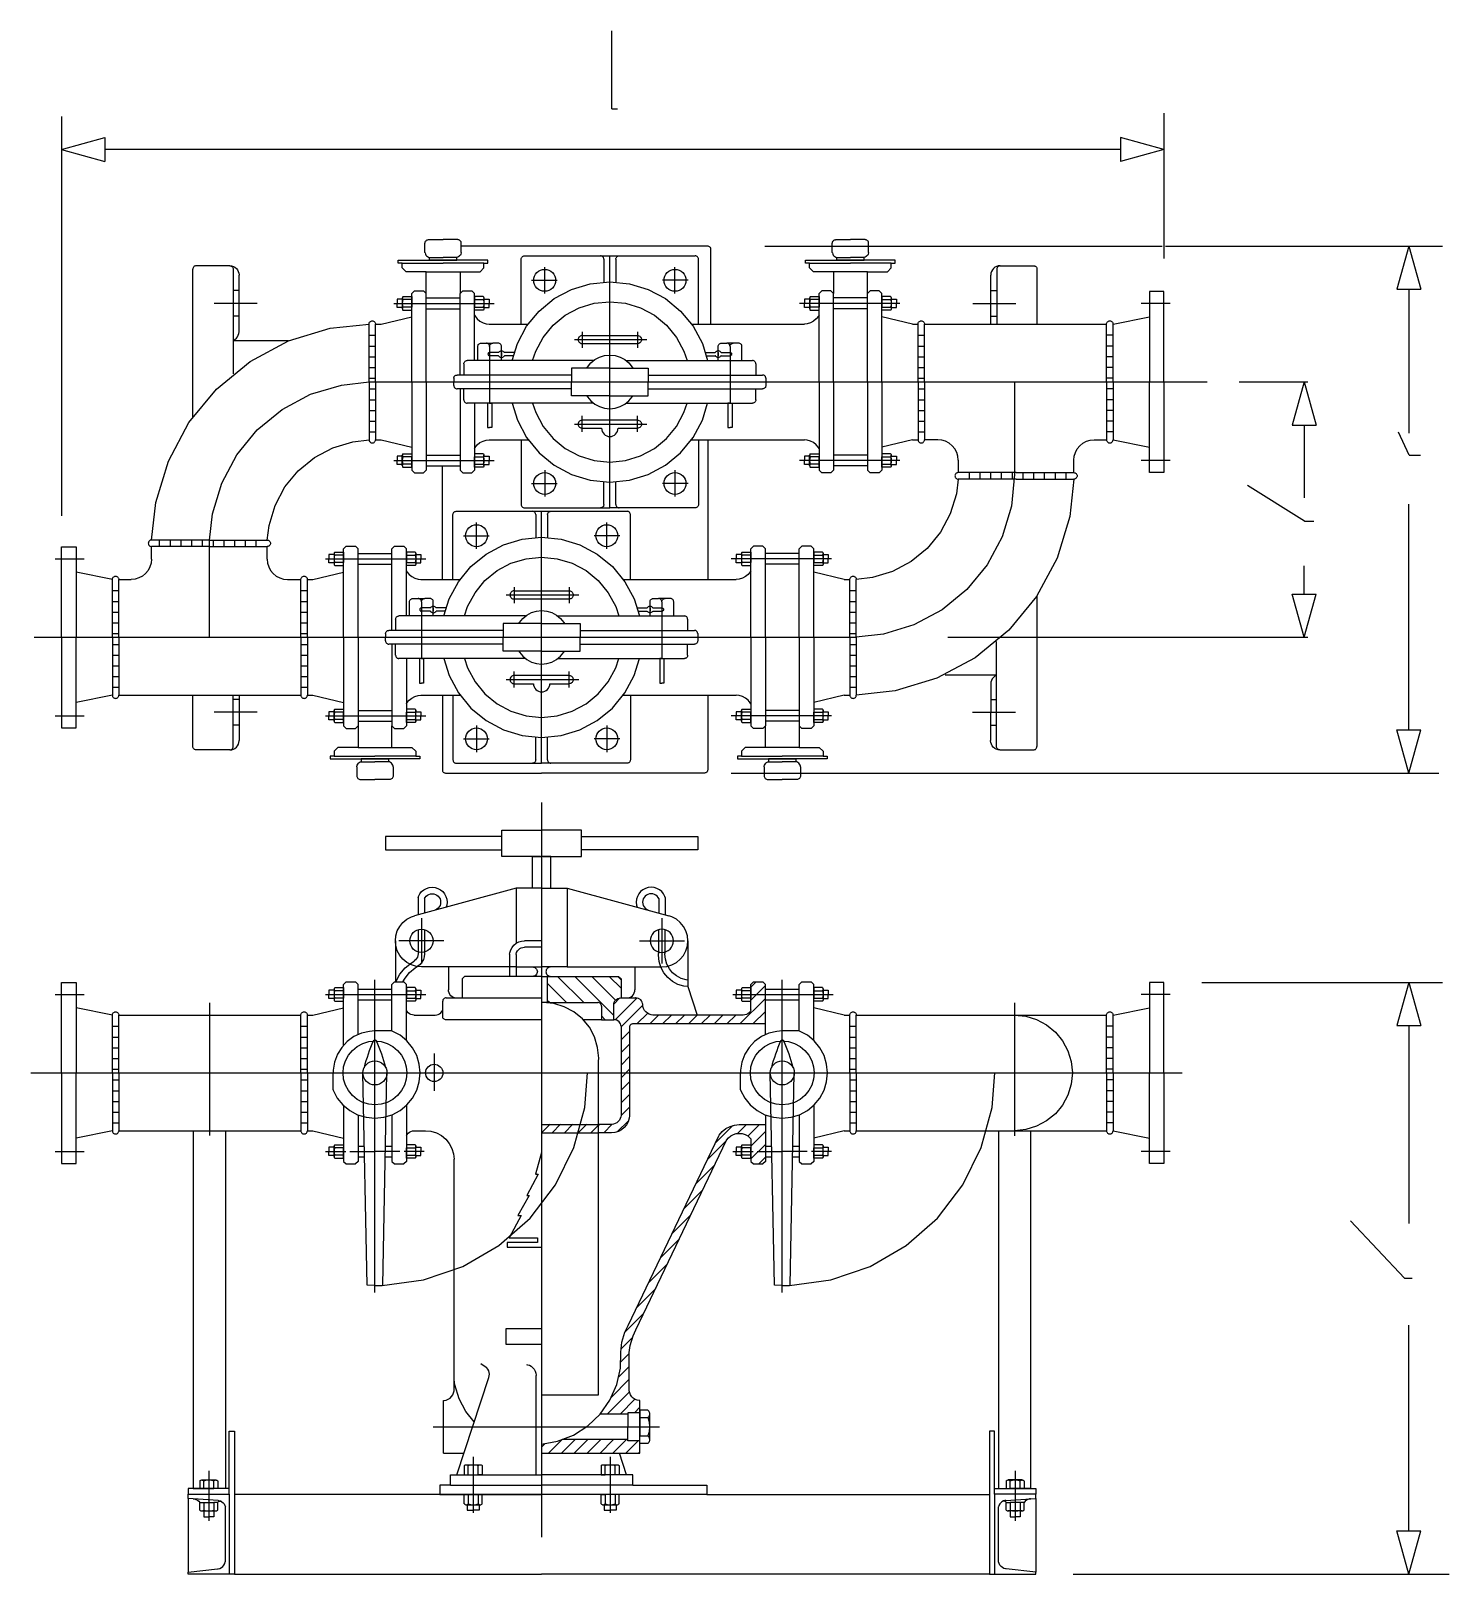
# Model space of a CAD drawing. Extents: x 476 to 1221, y 194 to 1004.
import ezdxf

# ---------------------------------------------------------------- set-up
doc = ezdxf.new("R2010")
doc.units = 0
doc.header["$MEASUREMENT"] = 0
doc.layers.get('0').update_dxf_attribs({"linetype": 'CONTINUOUS'})
for name, color, linetype in [('-1', 7, 'CONTINUOUS'), ('1', 7, 'CONTINUOUS'), ('4', 7, 'CONTINUOUS')]:
    doc.layers.add(name, color=color, linetype=linetype)

msp = doc.modelspace()

# ---------------------------------------------------------------- linework, layer by layer
at = {"layer": '-1', "color": 5, "linetype": 'Continuous'}
for p, q in [((781.45, 962.93), (784.45, 962.93)), ((1200.13, 781.21), (1206.13, 781.21)), ((1145.14, 746.45), (1150.14, 746.45)), ((1197.65, 348.89), (1201.65, 348.89))]:
    msp.add_line(p, q, dxfattribs=at)
at = {"layer": '-1', "color": 3, "linetype": 'Continuous'}
msp.add_line((1048.63, 941.62), (515.13, 941.62), dxfattribs=at)
at = {"linetype": 'Continuous'}
for p, q in [((781.45, 962.93), (781.45, 1003.95)), ((1200.13, 781.21), (1194.48, 793.17)), ((1145.14, 746.45), (1115.24, 765.22)), ((1197.65, 348.89), (1169.33, 378.99))]:
    msp.add_line(p, q, dxfattribs=at)
at = {"layer": '1', "color": 3, "linetype": 'Continuous'}
for p, q in [((492.45, 959.03), (492.45, 749.27)), ((1071.3, 960.8), (1071.3, 884.37)), ((861.82, 890.9), (1070.35, 890.9)), ((1072.26, 890.9), (1217.57, 890.9)), ((1199.98, 868.22), (1199.98, 792.6)), ((1110.85, 819.61), (1146.9, 819.61)), ((1144.99, 796.94), (1144.99, 758.77)), ((1199.98, 636.88), (1199.98, 755.48)), ((1144.99, 708.17), (1144.99, 723.06)), ((957.87, 685.49), (1146.9, 685.5)), ((844.03, 614.2), (1215.79, 614.2)), ((1091.28, 504.27), (1217.57, 504.27)), ((1199.98, 481.6), (1199.98, 377.56)), ((1199.98, 216.18), (1199.98, 324.21)), ((1023.69, 193.51), (1221.13, 193.51))]:
    msp.add_line(p, q, dxfattribs=at)
at = {"layer": '1', "color": 7, "linetype": 'Continuous'}
for p, q in [((683.29, 892.36), (683.32, 892.73)), ((683.29, 887.65), (683.29, 892.36)), ((683.32, 892.73), (683.44, 893.1)), ((683.44, 893.1), (683.62, 893.44)), ((683.62, 893.44), (683.87, 893.74)), ((683.87, 893.74), (684.17, 893.99)), ((684.17, 893.99), (684.51, 894.17)), ((684.51, 894.17), (684.88, 894.29)), ((684.88, 894.29), (685.11, 894.32)), ((685.11, 894.32), (692.83, 894.32)), ((700.54, 894.32), (692.83, 894.32)), ((700.77, 894.29), (700.54, 894.32)), ((701.14, 894.17), (700.77, 894.29)), ((701.49, 893.99), (701.14, 894.17)), ((701.79, 893.74), (701.49, 893.99)), ((702.03, 893.44), (701.79, 893.74)), ((702.22, 893.1), (702.03, 893.44)), ((702.33, 892.73), (702.22, 893.1)), ((702.37, 892.36), (702.33, 892.73)), ((702.37, 887.65), (702.37, 892.36)), ((897.2, 892.36), (897.24, 892.73)), ((897.2, 887.65), (897.2, 892.36)), ((897.24, 892.73), (897.35, 893.1)), ((897.35, 893.1), (897.53, 893.44)), ((897.53, 893.44), (897.78, 893.74)), ((897.78, 893.74), (898.08, 893.99)), ((898.08, 893.99), (898.42, 894.17)), ((898.42, 894.17), (898.8, 894.29)), ((898.8, 894.29), (899.03, 894.32)), ((899.03, 894.32), (906.74, 894.32)), ((914.45, 894.32), (906.74, 894.32)), ((914.69, 894.29), (914.45, 894.32)), ((915.06, 894.17), (914.69, 894.29)), ((915.4, 893.99), (915.06, 894.17)), ((915.7, 893.74), (915.4, 893.99)), ((915.95, 893.44), (915.7, 893.74)), ((916.13, 893.1), (915.95, 893.44)), ((916.24, 892.73), (916.13, 893.1)), ((916.28, 892.36), (916.24, 892.73)), ((916.28, 887.65), (916.28, 892.36)), ((669.27, 882.04), (669.27, 883.48)), ((669.27, 883.48), (692.83, 883.48)), ((683.29, 887.65), (683.33, 887.33)), ((683.33, 887.33), (683.51, 886.75)), ((683.51, 886.75), (683.79, 886.23)), ((683.79, 886.23), (684.17, 885.77)), ((684.17, 885.77), (684.63, 885.39)), ((684.63, 885.39), (685.15, 885.11)), ((685.15, 885.11), (685.65, 884.95)), ((685.65, 883.48), (685.65, 884.95)), ((685.65, 884.95), (692.83, 884.95)), ((692.83, 883.48), (685.65, 883.48)), ((700, 884.95), (692.83, 884.95)), ((692.83, 883.48), (700, 883.48)), ((716.38, 883.48), (692.83, 883.48)), ((700.5, 885.11), (700, 884.95)), ((700, 883.48), (700, 884.95)), ((701.03, 885.39), (700.5, 885.11)), ((701.49, 885.77), (701.03, 885.39)), ((701.87, 886.23), (701.49, 885.77)), ((702.15, 886.75), (701.87, 886.23)), ((702.32, 887.33), (702.15, 886.75)), ((702.37, 887.65), (702.32, 887.33)), ((831.75, 890.9), (702.37, 890.9)), ((716.38, 882.04), (716.38, 883.48)), ((733.8, 884.05), (733.83, 884.38)), ((733.8, 849.97), (733.8, 884.05)), ((733.83, 884.38), (733.93, 884.7)), ((733.93, 884.7), (734.08, 885)), ((734.08, 885), (734.3, 885.26)), ((734.3, 885.26), (734.56, 885.47)), ((734.56, 885.47), (734.85, 885.63)), ((734.85, 885.63), (735.17, 885.73)), ((735.17, 885.73), (735.51, 885.76)), ((735.51, 885.76), (825.24, 885.76)), ((775.88, 885.73), (775.54, 885.76)), ((776.2, 885.63), (775.88, 885.73)), ((776.49, 885.47), (776.2, 885.63)), ((776.75, 885.26), (776.49, 885.47)), ((776.97, 885), (776.75, 885.26)), ((777.12, 884.7), (776.97, 885)), ((777.22, 884.38), (777.12, 884.7)), ((777.25, 884.05), (777.22, 884.38)), ((777.25, 884.05), (777.25, 872.1)), ((780.38, 753.46), (780.38, 885.76)), ((783.5, 884.05), (783.53, 884.38)), ((783.5, 884.05), (783.5, 872.1)), ((783.53, 884.38), (783.63, 884.7)), ((783.63, 884.7), (783.79, 885)), ((783.79, 885), (784, 885.26)), ((784, 885.26), (784.26, 885.47)), ((784.26, 885.47), (784.56, 885.63)), ((784.56, 885.63), (784.88, 885.73)), ((784.88, 885.73), (785.21, 885.76)), ((825.58, 885.73), (825.24, 885.76)), ((825.9, 885.63), (825.58, 885.73)), ((826.2, 885.47), (825.9, 885.63)), ((826.46, 885.26), (826.2, 885.47)), ((826.67, 885), (826.46, 885.26)), ((826.83, 884.7), (826.67, 885)), ((826.92, 884.38), (826.83, 884.7)), ((826.96, 884.05), (826.92, 884.38)), ((826.96, 849.97), (826.96, 884.05)), ((832.09, 890.87), (831.75, 890.9)), ((832.41, 890.77), (832.09, 890.87)), ((832.71, 890.61), (832.41, 890.77)), ((832.97, 890.4), (832.71, 890.61)), ((833.18, 890.14), (832.97, 890.4)), ((833.34, 889.84), (833.18, 890.14)), ((833.43, 889.52), (833.34, 889.84)), ((833.47, 889.19), (833.43, 889.52)), ((833.47, 849.97), (833.47, 889.19)), ((883.19, 882.04), (883.19, 883.48)), ((883.19, 883.48), (906.74, 883.48)), ((897.2, 887.65), (897.25, 887.33)), ((897.25, 887.33), (897.42, 886.75)), ((897.42, 886.75), (897.7, 886.23)), ((897.7, 886.23), (898.08, 885.77)), ((898.08, 885.77), (898.54, 885.39)), ((898.54, 885.39), (899.07, 885.11)), ((899.07, 885.11), (899.57, 884.95)), ((899.57, 883.48), (899.57, 884.95)), ((899.57, 884.95), (906.74, 884.95)), ((906.74, 883.48), (899.57, 883.48)), ((913.91, 884.95), (906.74, 884.95)), ((906.74, 883.48), (913.91, 883.48)), ((930.29, 883.48), (906.74, 883.48)), ((914.41, 885.11), (913.91, 884.95)), ((913.91, 883.48), (913.91, 884.95)), ((914.94, 885.39), (914.41, 885.11)), ((915.4, 885.77), (914.94, 885.39)), ((915.78, 886.23), (915.4, 885.77)), ((916.06, 886.75), (915.78, 886.23)), ((916.23, 887.33), (916.06, 886.75)), ((916.28, 887.65), (916.23, 887.33)), ((930.29, 882.04), (930.29, 883.48)), ((561.44, 879.21), (561.41, 878.88)), ((561.41, 801.25), (561.41, 878.88)), ((561.54, 879.53), (561.44, 879.21)), ((561.69, 879.83), (561.54, 879.53)), ((561.91, 880.09), (561.69, 879.83)), ((562.17, 880.3), (561.91, 880.09)), ((562.46, 880.46), (562.17, 880.3)), ((562.78, 880.56), (562.46, 880.46)), ((563.12, 880.59), (562.78, 880.56)), ((580.84, 880.59), (563.12, 880.59)), ((580.82, 880.59), (580.83, 880.59)), ((580.82, 880.59), (581.15, 880.56)), ((580.83, 880.59), (581.77, 880.5)), ((581.15, 880.56), (581.47, 880.46)), ((581.47, 880.46), (581.77, 880.3)), ((581.77, 880.5), (582.67, 880.23)), ((581.77, 880.3), (582.03, 880.09)), ((582.03, 880.09), (582.24, 879.83)), ((582.24, 879.83), (582.4, 879.53)), ((582.4, 879.53), (582.5, 879.21)), ((582.5, 879.21), (582.53, 878.88)), ((582.53, 878.88), (582.53, 823.76)), ((582.67, 880.23), (583.51, 879.78)), ((583.51, 879.78), (584.24, 879.18)), ((584.24, 879.18), (584.84, 878.45)), ((584.84, 878.45), (585.28, 877.62)), ((585.28, 877.62), (585.56, 876.71)), ((585.56, 876.71), (585.65, 875.77)), ((585.65, 875.77), (585.65, 875.62)), ((585.65, 846.09), (585.65, 875.62)), ((671.38, 882.04), (669.27, 882.04)), ((671.38, 879.49), (671.38, 882.04)), ((671.38, 882.04), (692.83, 882.04)), ((673.38, 877.49), (671.38, 879.49)), ((683.94, 877.49), (673.38, 877.49)), ((683.94, 866.05), (683.94, 877.49)), ((683.94, 877.49), (701.71, 877.49)), ((714.28, 882.04), (692.83, 882.04)), ((701.71, 877.49), (712.27, 877.49)), ((701.71, 877.49), (701.71, 866.05)), ((712.27, 877.49), (714.28, 879.49)), ((714.28, 882.04), (716.38, 882.04)), ((714.28, 879.49), (714.28, 882.04)), ((740.84, 875.15), (741.38, 876.15)), ((741.38, 876.15), (742.09, 877.02)), ((742.09, 877.02), (742.97, 877.73)), ((742.97, 877.73), (743.96, 878.27)), ((743.96, 878.27), (745.04, 878.59)), ((745.04, 878.59), (746.16, 878.7)), ((746.16, 878.7), (747.29, 878.59)), ((747.29, 878.59), (748.37, 878.27)), ((748.37, 878.27), (749.36, 877.73)), ((749.36, 877.73), (750.24, 877.02)), ((750.24, 877.02), (750.95, 876.15)), ((750.95, 876.15), (751.48, 875.15)), ((809.27, 875.15), (809.8, 876.15)), ((809.8, 876.15), (810.52, 877.02)), ((810.52, 877.02), (811.39, 877.73)), ((811.39, 877.73), (812.39, 878.27)), ((812.39, 878.27), (813.47, 878.59)), ((813.47, 878.59), (814.59, 878.7)), ((814.59, 878.7), (815.71, 878.59)), ((815.71, 878.59), (816.79, 878.27)), ((816.79, 878.27), (817.79, 877.73)), ((817.79, 877.73), (818.66, 877.02)), ((818.66, 877.02), (819.38, 876.15)), ((819.38, 876.15), (819.91, 875.15)), ((885.29, 882.04), (883.19, 882.04)), ((885.29, 879.49), (885.29, 882.04)), ((885.29, 882.04), (906.74, 882.04)), ((887.29, 877.49), (885.29, 879.49)), ((897.85, 877.49), (887.29, 877.49)), ((915.63, 877.49), (897.85, 877.49)), ((897.85, 877.49), (897.85, 866.05)), ((928.19, 882.04), (906.74, 882.04)), ((915.63, 877.49), (926.19, 877.49)), ((915.63, 866.05), (915.63, 877.49)), ((926.19, 877.49), (928.19, 879.49)), ((928.19, 882.04), (930.29, 882.04)), ((928.19, 879.49), (928.19, 882.04)), ((980.44, 849.97), (980.45, 875.62)), ((980.54, 876.72), (980.45, 875.78)), ((980.45, 875.78), (980.45, 875.62)), ((980.82, 877.62), (980.54, 876.72)), ((981.26, 878.46), (980.82, 877.62)), ((981.86, 879.19), (981.26, 878.46)), ((982.59, 879.79), (981.86, 879.19)), ((983.43, 880.23), (982.59, 879.79)), ((984.33, 880.51), (983.43, 880.23)), ((983.57, 878.88), (983.56, 849.97)), ((983.6, 879.22), (983.57, 878.88)), ((983.7, 879.54), (983.6, 879.22)), ((983.86, 879.84), (983.7, 879.54)), ((984.07, 880.1), (983.86, 879.84)), ((984.33, 880.31), (984.07, 880.1)), ((985.27, 880.6), (984.33, 880.51)), ((984.63, 880.47), (984.33, 880.31)), ((984.95, 880.56), (984.63, 880.47)), ((985.28, 880.6), (984.95, 880.56)), ((985.26, 880.6), (1002.98, 880.59)), ((985.28, 880.6), (985.27, 880.6)), ((1002.98, 880.59), (1003.32, 880.56)), ((1003.32, 880.56), (1003.64, 880.46)), ((1003.64, 880.46), (1003.93, 880.3)), ((1003.93, 880.3), (1004.19, 880.09)), ((1004.19, 880.09), (1004.41, 879.83)), ((1004.41, 879.83), (1004.56, 879.53)), ((1004.56, 879.53), (1004.66, 879.21)), ((1004.66, 879.21), (1004.69, 878.88)), ((1004.69, 878.88), (1004.68, 849.97)), ((585.65, 867.64), (582.53, 867.64)), ((676.33, 866.05), (677.71, 867.43)), ((677.71, 867.43), (682.56, 867.43)), ((683.94, 866.05), (682.56, 867.43)), ((701.71, 866.05), (703.09, 867.43)), ((703.09, 867.43), (707.95, 867.43)), ((709.33, 866.05), (707.95, 867.43)), ((740.41, 872.95), (740.52, 874.07)), ((740.52, 871.82), (740.41, 872.95)), ((740.52, 874.07), (740.84, 875.15)), ((740.84, 870.74), (740.52, 871.82)), ((741.38, 869.75), (740.84, 870.74)), ((742.09, 868.88), (741.38, 869.75)), ((742.97, 868.16), (742.09, 868.88)), ((743.96, 867.63), (742.97, 868.16)), ((745.04, 867.3), (743.96, 867.63)), ((746.16, 867.19), (745.04, 867.3)), ((747.29, 867.3), (746.16, 867.19)), ((748.37, 867.63), (747.29, 867.3)), ((749.36, 868.16), (748.37, 867.63)), ((750.24, 868.88), (749.36, 868.16)), ((750.95, 869.75), (750.24, 868.88)), ((751.48, 870.74), (750.95, 869.75)), ((751.17, 863.33), (760.26, 868.19)), ((751.48, 875.15), (751.81, 874.07)), ((751.81, 871.82), (751.48, 870.74)), ((751.81, 874.07), (751.92, 872.95)), ((751.92, 872.95), (751.81, 871.82)), ((760.26, 868.19), (770.12, 871.18)), ((770.12, 871.18), (780.38, 872.19)), ((780.38, 872.19), (790.63, 871.18)), ((790.63, 871.18), (800.5, 868.19)), ((800.5, 868.19), (809.59, 863.33)), ((808.83, 872.95), (808.94, 874.07)), ((808.94, 871.82), (808.83, 872.95)), ((808.94, 874.07), (809.27, 875.15)), ((809.27, 870.74), (808.94, 871.82)), ((809.8, 869.75), (809.27, 870.74)), ((810.52, 868.88), (809.8, 869.75)), ((811.39, 868.16), (810.52, 868.88)), ((812.39, 867.63), (811.39, 868.16)), ((813.47, 867.3), (812.39, 867.63)), ((814.59, 867.19), (813.47, 867.3)), ((815.71, 867.3), (814.59, 867.19)), ((816.79, 867.63), (815.71, 867.3)), ((817.79, 868.16), (816.79, 867.63)), ((818.66, 868.88), (817.79, 868.16)), ((819.38, 869.75), (818.66, 868.88)), ((819.91, 870.74), (819.38, 869.75)), ((819.91, 875.15), (820.24, 874.07)), ((820.24, 871.82), (819.91, 870.74)), ((820.24, 874.07), (820.35, 872.95)), ((820.35, 872.95), (820.24, 871.82)), ((890.24, 866.05), (891.62, 867.43)), ((896.48, 867.43), (891.62, 867.43)), ((897.85, 866.05), (896.48, 867.43)), ((915.63, 866.05), (917.01, 867.43)), ((921.86, 867.43), (917.01, 867.43)), ((923.24, 866.05), (921.86, 867.43)), ((980.45, 867.64), (983.57, 867.64)), ((671.39, 863.03), (668.68, 863.03)), ((668.68, 863.03), (668.68, 860.85)), ((668.68, 858.67), (668.68, 860.85)), ((671.41, 863.8), (671.39, 863.59)), ((671.39, 863.59), (671.39, 858.11)), ((671.39, 863.59), (671.41, 863.38)), ((671.49, 861.95), (671.39, 860.85)), ((671.39, 860.85), (671.49, 859.76)), ((671.47, 864), (671.41, 863.8)), ((671.41, 863.38), (671.47, 863.18)), ((671.57, 864.18), (671.47, 864)), ((671.47, 863.18), (671.57, 863)), ((671.74, 862.8), (671.49, 861.95)), ((671.49, 859.76), (671.74, 858.9)), ((671.7, 864.35), (671.57, 864.18)), ((671.57, 863), (671.7, 862.84)), ((671.74, 864.38), (671.7, 864.35)), ((671.7, 862.84), (671.74, 862.8)), ((671.74, 864.38), (676.33, 864.38)), ((676.33, 862.8), (671.74, 862.8)), ((676.33, 819.61), (676.33, 866.05)), ((676.33, 864.38), (676.33, 862.8)), ((676.33, 862.8), (676.33, 858.9)), ((683.94, 819.61), (683.94, 866.05)), ((683.94, 863.67), (701.71, 863.67)), ((701.71, 823.23), (701.71, 866.05)), ((709.33, 830.79), (709.33, 866.05)), ((713.92, 864.38), (709.33, 864.38)), ((709.33, 864.38), (709.33, 862.8)), ((709.33, 862.8), (713.92, 862.8)), ((709.33, 862.8), (709.33, 858.9)), ((713.92, 864.38), (713.95, 864.35)), ((713.95, 862.84), (713.92, 862.8)), ((713.92, 862.8), (714.16, 861.95)), ((714.16, 859.76), (713.92, 858.9)), ((713.95, 864.35), (714.09, 864.18)), ((714.09, 863), (713.95, 862.84)), ((714.09, 864.18), (714.19, 864)), ((714.19, 863.18), (714.09, 863)), ((714.16, 861.95), (714.27, 860.85)), ((714.27, 860.85), (714.16, 859.76)), ((714.19, 864), (714.25, 863.8)), ((714.25, 863.38), (714.19, 863.18)), ((714.25, 863.8), (714.27, 863.59)), ((714.27, 863.59), (714.25, 863.38)), ((714.27, 863.59), (714.27, 858.11)), ((714.27, 863.03), (716.98, 863.03)), ((716.98, 863.03), (716.98, 860.85)), ((716.98, 858.67), (716.98, 860.85)), ((743.2, 856.79), (751.17, 863.33)), ((764.27, 858.49), (772.17, 860.89)), ((772.17, 860.89), (780.38, 861.7)), ((780.38, 861.7), (788.59, 860.89)), ((788.59, 860.89), (796.48, 858.49)), ((809.59, 863.33), (817.55, 856.79)), ((885.3, 863.03), (882.59, 863.03)), ((882.59, 863.03), (882.59, 860.85)), ((882.59, 858.67), (882.59, 860.85)), ((885.32, 863.8), (885.3, 863.59)), ((885.3, 863.59), (885.3, 858.11)), ((885.3, 863.59), (885.32, 863.38)), ((885.41, 861.95), (885.3, 860.85)), ((885.3, 860.85), (885.41, 859.76)), ((885.38, 864), (885.32, 863.8)), ((885.32, 863.38), (885.38, 863.18)), ((885.48, 864.18), (885.38, 864)), ((885.38, 863.18), (885.48, 863)), ((885.65, 862.8), (885.41, 861.95)), ((885.41, 859.76), (885.65, 858.9)), ((885.61, 864.35), (885.48, 864.18)), ((885.48, 863), (885.61, 862.84)), ((885.65, 864.38), (885.61, 864.35)), ((885.61, 862.84), (885.65, 862.8)), ((885.65, 864.38), (890.24, 864.38)), ((890.24, 862.8), (885.65, 862.8)), ((890.24, 819.61), (890.24, 866.05)), ((890.24, 864.38), (890.24, 862.8)), ((890.24, 862.8), (890.24, 858.9)), ((897.85, 819.61), (897.85, 866.05)), ((915.63, 863.67), (897.85, 863.67)), ((915.63, 819.61), (915.63, 866.05)), ((923.24, 819.61), (923.24, 866.05)), ((927.83, 864.38), (923.24, 864.38)), ((923.24, 864.38), (923.24, 862.8)), ((923.24, 862.8), (927.83, 862.8)), ((923.24, 862.8), (923.24, 858.9)), ((927.83, 864.38), (927.87, 864.35)), ((927.87, 862.84), (927.83, 862.8)), ((927.83, 862.8), (928.07, 861.95)), ((928.07, 859.76), (927.83, 858.9)), ((927.87, 864.35), (928, 864.18)), ((928, 863), (927.87, 862.84)), ((928, 864.18), (928.1, 864)), ((928.1, 863.18), (928, 863)), ((928.07, 861.95), (928.18, 860.85)), ((928.18, 860.85), (928.07, 859.76)), ((928.1, 864), (928.16, 863.8)), ((928.16, 863.38), (928.1, 863.18)), ((928.16, 863.8), (928.18, 863.59)), ((928.18, 863.59), (928.16, 863.38)), ((928.18, 863.59), (928.18, 858.11)), ((928.18, 863.03), (930.89, 863.03)), ((930.89, 863.03), (930.89, 860.85)), ((930.89, 858.67), (930.89, 860.85)), ((1071.3, 867.16), (1063.7, 867.16)), ((1063.7, 867.16), (1063.7, 819.61)), ((1071.3, 819.61), (1071.3, 867.16)), ((585.65, 854.06), (582.53, 854.06)), ((654.22, 850.92), (654.44, 851.18)), ((654.44, 851.18), (654.69, 851.39)), ((654.69, 851.39), (654.99, 851.54)), ((654.99, 851.54), (655.31, 851.64)), ((655.31, 851.64), (655.64, 851.67)), ((655.64, 851.67), (655.97, 851.64)), ((655.97, 851.64), (656.29, 851.54)), ((656.29, 851.54), (656.58, 851.39)), ((656.58, 851.39), (656.84, 851.18)), ((656.84, 851.18), (657.05, 850.92)), ((660.3, 849.97), (676.33, 853.83)), ((671.39, 858.67), (668.68, 858.67)), ((671.41, 858.32), (671.39, 858.11)), ((671.39, 858.11), (671.41, 857.9)), ((671.47, 858.52), (671.41, 858.32)), ((671.41, 857.9), (671.47, 857.7)), ((671.57, 858.71), (671.47, 858.52)), ((671.47, 857.7), (671.57, 857.52)), ((671.7, 858.87), (671.57, 858.71)), ((671.57, 857.52), (671.7, 857.36)), ((671.74, 858.9), (671.7, 858.87)), ((671.7, 857.36), (671.74, 857.32)), ((676.33, 858.9), (671.74, 858.9)), ((676.33, 858.9), (671.74, 858.9)), ((671.74, 857.32), (676.33, 857.32)), ((676.33, 857.32), (676.33, 858.9)), ((683.94, 858.04), (701.71, 858.04)), ((709.33, 857.32), (709.33, 858.9)), ((709.33, 858.9), (713.92, 858.9)), ((709.33, 858.9), (713.92, 858.9)), ((713.92, 857.32), (709.33, 857.32)), ((709.33, 854.58), (709.65, 854.06)), ((709.65, 854.06), (710.79, 852.67)), ((710.79, 852.67), (712.19, 851.52)), ((712.19, 851.52), (713.78, 850.67)), ((713.92, 858.9), (713.95, 858.87)), ((713.95, 857.36), (713.92, 857.32)), ((713.95, 858.87), (714.09, 858.71)), ((714.09, 857.52), (713.95, 857.36)), ((714.09, 858.71), (714.19, 858.52)), ((714.19, 857.7), (714.09, 857.52)), ((714.19, 858.52), (714.25, 858.32)), ((714.25, 857.9), (714.19, 857.7)), ((714.25, 858.32), (714.27, 858.11)), ((714.27, 858.11), (714.25, 857.9)), ((714.27, 858.67), (716.98, 858.67)), ((736.66, 848.82), (743.2, 856.79)), ((750.62, 849.37), (756.99, 854.6)), ((756.99, 854.6), (764.27, 858.49)), ((796.48, 858.49), (803.76, 854.6)), ((803.76, 854.6), (810.14, 849.37)), ((817.55, 856.79), (824.09, 848.82)), ((885.3, 858.67), (882.59, 858.67)), ((885.32, 858.32), (885.3, 858.11)), ((885.3, 858.11), (885.32, 857.9)), ((885.38, 858.52), (885.32, 858.32)), ((885.32, 857.9), (885.38, 857.7)), ((885.48, 858.71), (885.38, 858.52)), ((885.38, 857.7), (885.48, 857.52)), ((885.61, 858.87), (885.48, 858.71)), ((885.48, 857.52), (885.61, 857.36)), ((885.65, 858.9), (885.61, 858.87)), ((885.61, 857.36), (885.65, 857.32)), ((890.24, 858.9), (885.65, 858.9)), ((890.24, 858.9), (885.65, 858.9)), ((885.65, 857.32), (890.24, 857.32)), ((887.38, 851.52), (885.78, 850.67)), ((888.77, 852.67), (887.38, 851.52)), ((889.92, 854.06), (888.77, 852.67)), ((890.24, 854.58), (889.92, 854.06)), ((890.24, 857.32), (890.24, 858.9)), ((915.63, 858.04), (897.85, 858.04)), ((923.24, 857.32), (923.24, 858.9)), ((923.24, 858.9), (927.83, 858.9)), ((923.24, 858.9), (927.83, 858.9)), ((927.83, 857.32), (923.24, 857.32)), ((939.27, 849.97), (923.24, 853.83)), ((927.83, 858.9), (927.87, 858.87)), ((927.87, 857.36), (927.83, 857.32)), ((927.87, 858.87), (928, 858.71)), ((928, 857.52), (927.87, 857.36)), ((928, 858.71), (928.1, 858.52)), ((928.1, 857.7), (928, 857.52)), ((928.1, 858.52), (928.16, 858.32)), ((928.16, 857.9), (928.1, 857.7)), ((928.16, 858.32), (928.18, 858.11)), ((928.18, 858.11), (928.16, 857.9)), ((928.18, 858.67), (930.89, 858.67)), ((942.52, 850.92), (942.73, 851.18)), ((942.73, 851.18), (942.99, 851.39)), ((942.99, 851.39), (943.28, 851.54)), ((943.28, 851.54), (943.6, 851.64)), ((943.6, 851.64), (943.93, 851.67)), ((943.93, 851.67), (944.26, 851.64)), ((944.26, 851.64), (944.58, 851.54)), ((944.58, 851.54), (944.87, 851.39)), ((944.87, 851.39), (945.13, 851.18)), ((945.13, 851.18), (945.34, 850.92)), ((980.44, 854.07), (983.56, 854.07)), ((1041.52, 850.92), (1041.73, 851.18)), ((1041.73, 851.18), (1041.99, 851.39)), ((1041.99, 851.39), (1042.28, 851.54)), ((1042.28, 851.54), (1042.6, 851.64)), ((1042.6, 851.64), (1042.93, 851.67)), ((1042.93, 851.67), (1043.27, 851.64)), ((1043.27, 851.64), (1043.58, 851.54)), ((1043.58, 851.54), (1043.88, 851.39)), ((1043.88, 851.39), (1044.14, 851.18)), ((1044.14, 851.18), (1044.35, 850.92)), ((1044.63, 849.97), (1063.7, 853.84)), ((584.24, 842.52), (584.84, 843.25)), ((584.84, 843.25), (585.28, 844.09)), ((585.28, 844.09), (585.56, 844.99)), ((585.56, 844.99), (585.65, 845.93)), ((585.65, 845.93), (585.65, 846.09)), ((611.6, 841.12), (633.47, 847.76)), ((633.47, 847.76), (653.94, 849.97)), ((653.94, 849.97), (653.97, 850.31)), ((653.94, 819.61), (653.94, 849.97)), ((653.94, 844.1), (657.34, 844.1)), ((653.97, 850.31), (654.07, 850.62)), ((654.07, 850.62), (654.22, 850.92)), ((657.05, 850.92), (657.21, 850.62)), ((657.21, 850.62), (657.3, 850.31)), ((657.3, 850.31), (657.34, 849.97)), ((657.34, 819.61), (657.34, 849.97)), ((657.34, 849.97), (660.3, 849.97)), ((713.78, 850.67), (715.51, 850.15)), ((715.51, 850.15), (717, 849.97)), ((717, 849.97), (737.45, 849.97)), ((731.8, 839.73), (736.66, 848.82)), ((741.49, 835.72), (745.38, 842.99)), ((745.38, 842.99), (750.62, 849.37)), ((764.11, 843.02), (763.91, 842.65)), ((764.38, 843.35), (764.11, 843.02)), ((764.71, 843.62), (764.38, 843.35)), ((765.08, 843.82), (764.71, 843.62)), ((765.48, 843.94), (765.08, 843.82)), ((765.9, 843.98), (765.48, 843.94)), ((765.9, 843.98), (794.85, 843.98)), ((794.85, 843.98), (795.27, 843.94)), ((795.27, 843.94), (795.67, 843.82)), ((795.67, 843.82), (796.05, 843.62)), ((796.05, 843.62), (796.37, 843.35)), ((796.37, 843.35), (796.64, 843.02)), ((796.64, 843.02), (796.84, 842.65)), ((810.14, 849.37), (815.37, 842.99)), ((815.37, 842.99), (819.26, 835.72)), ((823.3, 849.97), (882.57, 849.97)), ((824.09, 848.82), (828.95, 839.73)), ((884.06, 850.15), (882.57, 849.97)), ((885.78, 850.67), (884.06, 850.15)), ((939.27, 849.97), (942.23, 849.97)), ((942.23, 849.97), (942.26, 850.31)), ((942.23, 819.61), (942.23, 849.97)), ((942.23, 844.1), (945.63, 844.1)), ((942.26, 850.31), (942.36, 850.62)), ((942.36, 850.62), (942.52, 850.92)), ((945.34, 850.92), (945.5, 850.62)), ((945.5, 850.62), (945.6, 850.31)), ((945.6, 850.31), (945.63, 849.97)), ((945.63, 849.97), (1041.24, 849.97)), ((945.63, 819.61), (945.63, 849.97)), ((1041.24, 849.97), (1041.27, 850.31)), ((1041.24, 819.61), (1041.24, 849.97)), ((1044.63, 844.1), (1041.24, 844.1)), ((1041.27, 850.31), (1041.36, 850.62)), ((1041.36, 850.62), (1041.52, 850.92)), ((1044.35, 850.92), (1044.5, 850.62)), ((1044.5, 850.62), (1044.6, 850.31)), ((1044.6, 850.31), (1044.63, 849.97)), ((1044.63, 819.61), (1044.63, 849.97)), ((582.53, 841.43), (582.67, 841.48)), ((611.57, 841.11), (582.53, 841.11)), ((582.67, 841.48), (583.51, 841.92)), ((583.51, 841.92), (584.24, 842.52)), ((591.45, 830.35), (611.6, 841.12)), ((653.94, 838.46), (657.34, 838.46)), ((711.02, 838.25), (711.05, 838.59)), ((711.02, 830.79), (711.02, 838.25)), ((711.05, 838.59), (711.15, 838.91)), ((711.15, 838.91), (711.3, 839.21)), ((711.3, 839.21), (711.52, 839.47)), ((711.52, 839.47), (711.78, 839.68)), ((711.78, 839.68), (712.07, 839.84)), ((712.07, 839.84), (712.39, 839.93)), ((712.39, 839.93), (712.73, 839.97)), ((712.73, 839.97), (715.53, 839.97)), ((715.87, 839.93), (715.53, 839.97)), ((715.53, 839.97), (718.96, 839.97)), ((716.19, 839.84), (715.87, 839.93)), ((716.48, 839.68), (716.19, 839.84)), ((716.74, 839.47), (716.48, 839.68)), ((716.64, 834.79), (716.54, 834.66)), ((716.77, 834.9), (716.64, 834.79)), ((716.96, 839.21), (716.74, 839.47)), ((716.92, 834.98), (716.77, 834.9)), ((717.08, 835.02), (716.92, 834.98)), ((717.12, 838.91), (716.96, 839.21)), ((717.25, 835.04), (717.08, 835.02)), ((717.21, 838.59), (717.12, 838.91)), ((717.25, 838.25), (717.21, 838.59)), ((717.25, 838.25), (717.28, 838.59)), ((717.25, 838.25), (717.25, 830.79)), ((717.25, 838.25), (717.25, 830.79)), ((721.97, 835.04), (717.25, 835.04)), ((717.28, 838.59), (717.38, 838.91)), ((717.38, 838.91), (717.53, 839.21)), ((717.53, 839.21), (717.75, 839.47)), ((717.75, 839.47), (718.01, 839.68)), ((718.01, 839.68), (718.3, 839.84)), ((718.3, 839.84), (718.62, 839.93)), ((718.62, 839.93), (718.96, 839.97)), ((721.76, 839.97), (718.96, 839.97)), ((722.1, 839.93), (721.76, 839.97)), ((721.97, 835.04), (722.04, 835.15)), ((722.04, 835.15), (722.25, 835.41)), ((722.42, 839.84), (722.1, 839.93)), ((722.25, 835.41), (722.51, 835.63)), ((722.71, 839.68), (722.42, 839.84)), ((722.51, 835.63), (722.81, 835.79)), ((722.97, 839.47), (722.71, 839.68)), ((722.81, 835.79), (723.14, 835.89)), ((723.19, 839.21), (722.97, 839.47)), ((723.14, 835.89), (723.47, 835.92)), ((723.34, 838.91), (723.19, 839.21)), ((723.44, 838.59), (723.34, 838.91)), ((723.47, 838.25), (723.44, 838.59)), ((723.47, 830.79), (723.47, 838.25)), ((723.47, 835.92), (723.81, 835.89)), ((723.47, 835.04), (723.47, 833.34)), ((723.81, 835.89), (724.14, 835.79)), ((724.14, 835.79), (724.44, 835.63)), ((724.44, 835.63), (724.7, 835.41)), ((724.7, 835.41), (724.91, 835.15)), ((724.91, 835.15), (724.98, 835.04)), ((730.11, 835.04), (724.98, 835.04)), ((729, 830.79), (731.8, 839.73)), ((739.8, 830.79), (741.49, 835.72)), ((763.79, 842.25), (763.75, 841.83)), ((763.75, 841.83), (763.79, 841.41)), ((763.91, 842.65), (763.79, 842.25)), ((763.79, 841.41), (763.91, 841)), ((763.91, 841), (764.11, 840.63)), ((764.11, 840.63), (764.38, 840.3)), ((764.38, 840.3), (764.71, 840.04)), ((764.71, 840.04), (765.08, 839.84)), ((765.08, 839.84), (765.48, 839.71)), ((765.48, 839.71), (765.9, 839.67)), ((794.85, 839.67), (765.9, 839.67)), ((795.27, 839.71), (794.85, 839.67)), ((795.67, 839.84), (795.27, 839.71)), ((796.05, 840.04), (795.67, 839.84)), ((796.37, 840.3), (796.05, 840.04)), ((796.64, 840.63), (796.37, 840.3)), ((796.84, 841), (796.64, 840.63)), ((796.84, 842.65), (796.96, 842.25)), ((796.96, 841.41), (796.84, 841)), ((796.96, 842.25), (797, 841.83)), ((797, 841.83), (796.96, 841.41)), ((819.26, 835.72), (820.95, 830.79)), ((828.95, 839.73), (831.75, 830.79)), ((830.64, 835.04), (835.77, 835.04)), ((835.84, 835.15), (835.77, 835.04)), ((836.06, 835.41), (835.84, 835.15)), ((836.32, 835.63), (836.06, 835.41)), ((836.62, 835.79), (836.32, 835.63)), ((836.94, 835.89), (836.62, 835.79)), ((837.28, 835.92), (836.94, 835.89)), ((837.28, 838.25), (837.31, 838.59)), ((837.28, 830.79), (837.28, 838.25)), ((837.62, 835.89), (837.28, 835.92)), ((837.28, 835.04), (837.28, 833.34)), ((837.31, 838.59), (837.41, 838.91)), ((837.41, 838.91), (837.57, 839.21)), ((837.57, 839.21), (837.78, 839.47)), ((837.94, 835.79), (837.62, 835.89)), ((837.78, 839.47), (838.04, 839.68)), ((838.24, 835.63), (837.94, 835.79)), ((838.04, 839.68), (838.34, 839.84)), ((838.5, 835.41), (838.24, 835.63)), ((838.34, 839.84), (838.66, 839.93)), ((838.72, 835.15), (838.5, 835.41)), ((838.66, 839.93), (838.99, 839.97)), ((838.78, 835.04), (838.72, 835.15)), ((838.78, 835.04), (843.51, 835.04)), ((838.99, 839.97), (841.79, 839.97)), ((842.13, 839.93), (841.79, 839.97)), ((845.22, 839.97), (841.79, 839.97)), ((842.45, 839.84), (842.13, 839.93)), ((842.75, 839.68), (842.45, 839.84)), ((843.01, 839.47), (842.75, 839.68)), ((843.22, 839.21), (843.01, 839.47)), ((843.38, 838.91), (843.22, 839.21)), ((843.47, 838.59), (843.38, 838.91)), ((843.51, 838.25), (843.47, 838.59)), ((843.51, 838.25), (843.54, 838.59)), ((843.51, 838.25), (843.51, 830.79)), ((843.51, 838.25), (843.51, 830.79)), ((843.51, 835.04), (843.67, 835.02)), ((843.54, 838.59), (843.64, 838.91)), ((843.64, 838.91), (843.8, 839.21)), ((843.67, 835.02), (843.83, 834.98)), ((843.8, 839.21), (844.01, 839.47)), ((843.83, 834.98), (843.98, 834.9)), ((843.98, 834.9), (844.11, 834.79)), ((844.01, 839.47), (844.27, 839.68)), ((844.11, 834.79), (844.22, 834.66)), ((844.27, 839.68), (844.56, 839.84)), ((844.56, 839.84), (844.89, 839.93)), ((844.89, 839.93), (845.22, 839.97)), ((848.02, 839.97), (845.22, 839.97)), ((848.36, 839.93), (848.02, 839.97)), ((848.68, 839.84), (848.36, 839.93)), ((848.98, 839.68), (848.68, 839.84)), ((849.24, 839.47), (848.98, 839.68)), ((849.45, 839.21), (849.24, 839.47)), ((849.61, 838.91), (849.45, 839.21)), ((849.7, 838.59), (849.61, 838.91)), ((849.74, 838.25), (849.7, 838.59)), ((849.74, 830.79), (849.74, 838.25)), ((942.23, 838.46), (945.63, 838.46)), ((1044.63, 838.46), (1041.24, 838.46)), ((573.79, 815.86), (591.45, 830.35)), ((653.94, 832.82), (657.34, 832.82)), ((653.94, 827.18), (657.34, 827.18)), ((703.71, 829.08), (703.74, 829.41)), ((703.71, 829.08), (703.71, 823.23)), ((703.74, 829.41), (703.84, 829.74)), ((703.84, 829.74), (704, 830.03)), ((704, 830.03), (704.21, 830.29)), ((704.21, 830.29), (704.47, 830.5)), ((704.47, 830.5), (704.77, 830.66)), ((704.77, 830.66), (705.09, 830.76)), ((705.09, 830.76), (705.42, 830.79)), ((771.85, 830.79), (705.42, 830.79)), ((716.41, 834.35), (716.39, 834.19)), ((716.39, 834.19), (716.41, 834.02)), ((716.46, 834.51), (716.41, 834.35)), ((716.41, 834.02), (716.46, 833.86)), ((716.54, 834.66), (716.46, 834.51)), ((716.46, 833.86), (716.54, 833.71)), ((716.54, 833.71), (716.64, 833.59)), ((716.64, 833.59), (716.77, 833.48)), ((716.77, 833.48), (716.92, 833.4)), ((716.92, 833.4), (717.08, 833.35)), ((717.08, 833.35), (717.25, 833.34)), ((721.97, 833.34), (717.25, 833.34)), ((717.25, 830.79), (717.25, 808.43)), ((721.97, 833.34), (722.04, 833.23)), ((722.04, 833.23), (722.25, 832.97)), ((722.25, 832.97), (722.51, 832.75)), ((722.51, 832.75), (722.81, 832.59)), ((722.81, 832.59), (723.14, 832.49)), ((723.14, 832.49), (723.47, 832.46)), ((723.47, 832.46), (723.81, 832.49)), ((723.81, 832.49), (724.14, 832.59)), ((724.14, 832.59), (724.44, 832.75)), ((724.44, 832.75), (724.7, 832.97)), ((724.7, 832.97), (724.91, 833.23)), ((724.91, 833.23), (724.98, 833.34)), ((729.62, 833.34), (724.98, 833.34)), ((780.38, 826.86), (760.24, 826.86)), ((760.24, 826.86), (760.24, 819.61)), ((768.33, 826.86), (768.69, 827.42)), ((768.69, 827.42), (770.43, 829.55)), ((770.43, 829.55), (772.56, 831.3)), ((772.56, 831.3), (775, 832.6)), ((775, 832.6), (777.63, 833.4)), ((777.63, 833.4), (780.38, 833.67)), ((780.38, 833.67), (783.12, 833.4)), ((780.38, 826.86), (800.51, 826.86)), ((783.12, 833.4), (785.76, 832.6)), ((785.76, 832.6), (788.19, 831.3)), ((788.19, 831.3), (790.32, 829.55)), ((788.9, 830.79), (855.33, 830.79)), ((790.32, 829.55), (792.07, 827.42)), ((792.07, 827.42), (792.43, 826.86)), ((800.51, 826.86), (800.51, 819.61)), ((831.13, 833.34), (835.77, 833.34)), ((835.84, 833.23), (835.77, 833.34)), ((836.06, 832.97), (835.84, 833.23)), ((836.32, 832.75), (836.06, 832.97)), ((836.62, 832.59), (836.32, 832.75)), ((836.94, 832.49), (836.62, 832.59)), ((837.28, 832.46), (836.94, 832.49)), ((837.62, 832.49), (837.28, 832.46)), ((837.94, 832.59), (837.62, 832.49)), ((838.24, 832.75), (837.94, 832.59)), ((838.5, 832.97), (838.24, 832.75)), ((838.72, 833.23), (838.5, 832.97)), ((838.78, 833.34), (838.72, 833.23)), ((838.78, 833.34), (843.51, 833.34)), ((843.67, 833.35), (843.51, 833.34)), ((843.51, 830.79), (843.51, 808.43)), ((843.83, 833.4), (843.67, 833.35)), ((843.98, 833.48), (843.83, 833.4)), ((844.11, 833.59), (843.98, 833.48)), ((844.22, 833.71), (844.11, 833.59)), ((844.22, 834.66), (844.3, 834.51)), ((844.3, 833.86), (844.22, 833.71)), ((844.3, 834.51), (844.34, 834.35)), ((844.34, 834.02), (844.3, 833.86)), ((844.34, 834.35), (844.36, 834.19)), ((844.36, 834.19), (844.34, 834.02)), ((855.67, 830.76), (855.33, 830.79)), ((855.99, 830.66), (855.67, 830.76)), ((856.28, 830.5), (855.99, 830.66)), ((856.54, 830.29), (856.28, 830.5)), ((856.76, 830.03), (856.54, 830.29)), ((856.91, 829.74), (856.76, 830.03)), ((857.01, 829.41), (856.91, 829.74)), ((857.05, 829.08), (857.01, 829.41)), ((857.05, 829.08), (857.05, 823.23)), ((942.23, 832.82), (945.63, 832.82)), ((942.23, 827.18), (945.63, 827.18)), ((1044.63, 832.82), (1041.24, 832.82)), ((1044.63, 827.18), (1041.24, 827.18)), ((653.94, 821.54), (657.34, 821.54)), ((653.94, 819.61), (653.94, 789.25)), ((657.34, 819.61), (657.34, 789.25)), ((676.33, 819.61), (676.33, 773.17)), ((683.94, 819.61), (683.94, 773.17)), ((698.43, 821.52), (698.46, 821.86)), ((698.43, 821.52), (698.43, 819.61)), ((698.43, 817.7), (698.43, 819.61)), ((698.46, 821.86), (698.56, 822.18)), ((698.56, 822.18), (698.71, 822.47)), ((698.71, 822.47), (698.93, 822.73)), ((698.93, 822.73), (699.19, 822.95)), ((699.19, 822.95), (699.48, 823.1)), ((699.48, 823.1), (699.8, 823.2)), ((699.8, 823.2), (700.14, 823.23)), ((760.24, 823.23), (700.14, 823.23)), ((760.24, 812.36), (760.24, 819.61)), ((800.51, 823.23), (860.61, 823.23)), ((800.51, 812.36), (800.51, 819.61)), ((860.95, 823.2), (860.61, 823.23)), ((861.27, 823.1), (860.95, 823.2)), ((861.57, 822.95), (861.27, 823.1)), ((861.83, 822.73), (861.57, 822.95)), ((862.04, 822.47), (861.83, 822.73)), ((862.2, 822.18), (862.04, 822.47)), ((862.29, 821.86), (862.2, 822.18)), ((862.33, 821.52), (862.29, 821.86)), ((862.33, 821.52), (862.33, 817.7)), ((890.24, 819.61), (890.24, 773.17)), ((897.85, 819.61), (897.85, 773.17)), ((915.63, 819.61), (915.63, 773.17)), ((923.24, 819.61), (923.24, 773.17)), ((942.23, 821.54), (945.63, 821.54)), ((942.23, 819.61), (942.23, 789.25)), ((945.63, 819.61), (945.63, 789.25)), ((1044.63, 821.54), (1041.24, 821.54)), ((1041.24, 819.61), (1041.24, 789.25)), ((1044.63, 819.61), (1044.63, 789.25)), ((1063.7, 772.06), (1063.7, 819.61)), ((1071.3, 819.61), (1071.3, 772.06)), ((559.3, 798.2), (573.79, 815.86)), ((653.94, 815.9), (657.34, 815.9)), ((698.43, 817.7), (698.46, 817.37)), ((698.46, 817.37), (698.56, 817.04)), ((698.56, 817.04), (698.71, 816.75)), ((698.71, 816.75), (698.93, 816.49)), ((698.93, 816.49), (699.19, 816.28)), ((699.19, 816.28), (699.48, 816.12)), ((699.48, 816.12), (699.8, 816.02)), ((699.8, 816.02), (700.14, 815.99)), ((760.24, 815.99), (700.14, 815.99)), ((701.71, 815.99), (701.71, 773.17)), ((703.71, 810.14), (703.71, 815.99)), ((780.38, 812.36), (760.24, 812.36)), ((768.33, 812.36), (768.69, 811.8)), ((768.69, 811.8), (770.43, 809.67)), ((780.38, 812.36), (800.51, 812.36)), ((790.32, 809.67), (792.07, 811.8)), ((792.07, 811.8), (792.43, 812.36)), ((800.51, 815.99), (860.61, 815.99)), ((857.05, 810.14), (857.05, 815.99)), ((860.95, 816.02), (860.61, 815.99)), ((861.27, 816.12), (860.95, 816.02)), ((861.57, 816.28), (861.27, 816.12)), ((861.83, 816.49), (861.57, 816.28)), ((862.04, 816.75), (861.83, 816.49)), ((862.2, 817.04), (862.04, 816.75)), ((862.29, 817.37), (862.2, 817.04)), ((862.33, 817.7), (862.29, 817.37)), ((942.23, 815.9), (945.63, 815.9)), ((1044.63, 815.9), (1041.24, 815.9)), ((653.94, 810.26), (657.34, 810.26)), ((653.94, 804.62), (657.34, 804.62)), ((703.71, 810.14), (703.74, 809.81)), ((703.74, 809.81), (703.84, 809.49)), ((703.84, 809.49), (704, 809.19)), ((704, 809.19), (704.21, 808.93)), ((704.21, 808.93), (704.47, 808.72)), ((704.47, 808.72), (704.77, 808.56)), ((704.77, 808.56), (705.09, 808.46)), ((705.09, 808.46), (705.42, 808.43)), ((771.85, 808.43), (705.42, 808.43)), ((709.33, 808.43), (709.33, 773.17)), ((717.25, 808.43), (716.15, 808.43)), ((716.15, 808.43), (716.15, 795.58)), ((717.25, 808.43), (718.34, 808.43)), ((718.34, 808.43), (718.34, 795.58)), ((729, 808.43), (731.8, 799.49)), ((739.8, 808.43), (741.49, 803.51)), ((741.49, 803.51), (745.38, 796.23)), ((770.43, 809.67), (772.56, 807.92)), ((772.56, 807.92), (775, 806.62)), ((775, 806.62), (777.63, 805.82)), ((777.63, 805.82), (780.38, 805.55)), ((780.38, 805.55), (783.12, 805.82)), ((783.12, 805.82), (785.76, 806.62)), ((785.76, 806.62), (788.19, 807.92)), ((788.19, 807.92), (790.32, 809.67)), ((788.9, 808.43), (855.33, 808.43)), ((815.37, 796.23), (819.26, 803.51)), ((819.26, 803.51), (820.95, 808.43)), ((828.95, 799.49), (831.75, 808.43)), ((843.51, 808.43), (842.41, 808.43)), ((842.41, 808.43), (842.41, 795.58)), ((843.51, 808.43), (844.6, 808.43)), ((844.6, 808.43), (844.6, 795.58)), ((855.67, 808.46), (855.33, 808.43)), ((855.99, 808.56), (855.67, 808.46)), ((856.28, 808.72), (855.99, 808.56)), ((856.54, 808.93), (856.28, 808.72)), ((856.76, 809.19), (856.54, 808.93)), ((856.91, 809.49), (856.76, 809.19)), ((857.01, 809.81), (856.91, 809.49)), ((857.05, 810.14), (857.01, 809.81)), ((942.23, 810.26), (945.63, 810.26)), ((942.23, 804.62), (945.63, 804.62)), ((1044.63, 810.26), (1041.24, 810.26)), ((1044.63, 804.62), (1041.24, 804.62)), ((548.53, 778.05), (559.3, 798.2)), ((653.94, 798.98), (657.34, 798.98)), ((716.15, 795.58), (717.25, 795.58)), ((718.34, 795.58), (717.25, 795.58)), ((731.8, 799.49), (736.66, 790.4)), ((745.38, 796.23), (750.62, 789.85)), ((763.79, 797.82), (763.75, 797.4)), ((763.75, 797.4), (763.79, 796.97)), ((763.91, 798.22), (763.79, 797.82)), ((763.79, 796.97), (763.91, 796.57)), ((764.11, 798.59), (763.91, 798.22)), ((763.91, 796.57), (764.11, 796.2)), ((764.38, 798.92), (764.11, 798.59)), ((764.11, 796.2), (764.38, 795.87)), ((764.71, 799.19), (764.38, 798.92)), ((764.38, 795.87), (764.71, 795.6)), ((765.08, 799.38), (764.71, 799.19)), ((764.71, 795.6), (765.08, 795.41)), ((765.48, 799.51), (765.08, 799.38)), ((765.08, 795.41), (765.48, 795.28)), ((765.9, 799.55), (765.48, 799.51)), ((765.48, 795.28), (765.9, 795.24)), ((794.85, 799.55), (765.9, 799.55)), ((765.9, 795.24), (776.07, 795.24)), ((776.07, 795.24), (776.15, 794.4)), ((776.15, 794.4), (776.4, 793.59)), ((784.36, 793.59), (784.6, 794.4)), ((784.6, 794.4), (784.68, 795.24)), ((784.68, 795.24), (794.85, 795.24)), ((794.85, 793.31), (794.85, 801.71)), ((794.85, 799.55), (795.27, 799.51)), ((795.27, 795.28), (794.85, 795.24)), ((795.27, 799.51), (795.67, 799.38)), ((795.67, 795.41), (795.27, 795.28)), ((795.67, 799.38), (796.05, 799.19)), ((796.05, 795.6), (795.67, 795.41)), ((796.05, 799.19), (796.37, 798.92)), ((796.37, 795.87), (796.05, 795.6)), ((796.37, 798.92), (796.64, 798.59)), ((796.64, 796.2), (796.37, 795.87)), ((796.64, 798.59), (796.84, 798.22)), ((796.84, 796.57), (796.64, 796.2)), ((796.84, 798.22), (796.96, 797.82)), ((796.96, 796.97), (796.84, 796.57)), ((796.96, 797.82), (797, 797.4)), ((797, 797.4), (796.96, 796.97)), ((810.14, 789.85), (815.37, 796.23)), ((824.09, 790.4), (828.95, 799.49)), ((842.41, 795.58), (843.51, 795.58)), ((844.6, 795.58), (843.51, 795.58)), ((942.23, 798.98), (945.63, 798.98)), ((1044.63, 798.98), (1041.24, 798.98)), ((634.87, 785.04), (645.37, 788.22)), ((645.37, 788.22), (653.94, 789.25)), ((653.94, 793.34), (657.34, 793.34)), ((653.94, 789.25), (653.97, 788.92)), ((653.97, 788.92), (654.07, 788.6)), ((654.07, 788.6), (654.22, 788.3)), ((654.22, 788.3), (654.44, 788.05)), ((654.44, 788.05), (654.69, 787.83)), ((654.69, 787.83), (654.99, 787.68)), ((654.99, 787.68), (655.31, 787.58)), ((655.31, 787.58), (655.64, 787.55)), ((655.64, 787.55), (655.97, 787.58)), ((655.97, 787.58), (656.29, 787.68)), ((656.29, 787.68), (656.58, 787.83)), ((656.58, 787.83), (656.84, 788.05)), ((656.84, 788.05), (657.05, 788.3)), ((657.05, 788.3), (657.21, 788.6)), ((657.21, 788.6), (657.3, 788.92)), ((657.3, 788.92), (657.34, 789.25)), ((657.34, 789.25), (660.3, 789.25)), ((660.3, 789.25), (676.33, 785.39)), ((709.65, 785.16), (710.79, 786.55)), ((710.79, 786.55), (712.19, 787.7)), ((712.19, 787.7), (713.78, 788.55)), ((713.78, 788.55), (715.51, 789.07)), ((715.51, 789.07), (717, 789.25)), ((717, 789.25), (737.45, 789.25)), ((733.8, 789.25), (733.8, 755.18)), ((736.66, 790.4), (743.2, 782.43)), ((750.62, 789.85), (756.99, 784.62)), ((776.4, 793.59), (776.8, 792.85)), ((776.8, 792.85), (777.33, 792.2)), ((777.33, 792.2), (777.98, 791.66)), ((777.98, 791.66), (778.73, 791.26)), ((778.73, 791.26), (779.54, 791.02)), ((779.54, 791.02), (780.38, 790.94)), ((780.38, 790.94), (781.22, 791.02)), ((781.22, 791.02), (782.02, 791.26)), ((782.02, 791.26), (782.77, 791.66)), ((782.77, 791.66), (783.42, 792.2)), ((783.42, 792.2), (783.96, 792.85)), ((783.96, 792.85), (784.36, 793.59)), ((803.76, 784.62), (810.14, 789.85)), ((817.55, 782.43), (824.09, 790.4)), ((823.3, 789.25), (882.57, 789.25)), ((826.96, 789.25), (826.96, 755.18)), ((831.77, 789.25), (831.77, 715.86)), ((884.06, 789.07), (882.57, 789.25)), ((885.78, 788.55), (884.06, 789.07)), ((887.38, 787.7), (885.78, 788.55)), ((888.77, 786.55), (887.38, 787.7)), ((889.92, 785.16), (888.77, 786.55)), ((939.27, 789.25), (923.24, 785.39)), ((939.27, 789.25), (942.23, 789.25)), ((942.23, 793.34), (945.63, 793.34)), ((942.23, 789.25), (942.26, 788.92)), ((942.26, 788.92), (942.36, 788.6)), ((942.36, 788.6), (942.52, 788.3)), ((942.52, 788.3), (942.73, 788.05)), ((942.73, 788.05), (942.99, 787.83)), ((942.99, 787.83), (943.28, 787.68)), ((943.28, 787.68), (943.6, 787.58)), ((943.6, 787.58), (943.93, 787.55)), ((943.93, 787.55), (944.26, 787.58)), ((944.26, 787.58), (944.58, 787.68)), ((944.58, 787.68), (944.87, 787.83)), ((944.87, 787.83), (945.13, 788.05)), ((945.13, 788.05), (945.34, 788.3)), ((945.34, 788.3), (945.5, 788.6)), ((945.5, 788.6), (945.6, 788.92)), ((945.6, 788.92), (945.63, 789.25)), ((952.6, 789.25), (945.63, 789.25)), ((954.69, 789.04), (952.6, 789.25)), ((956.71, 788.43), (954.69, 789.04)), ((958.56, 787.44), (956.71, 788.43)), ((960.19, 786.1), (958.56, 787.44)), ((1027.2, 786.1), (1028.83, 787.44)), ((1028.83, 787.44), (1030.69, 788.43)), ((1030.69, 788.43), (1032.7, 789.04)), ((1032.7, 789.04), (1034.79, 789.25)), ((1034.79, 789.25), (1041.24, 789.25)), ((1044.63, 793.34), (1041.24, 793.34)), ((1041.24, 789.25), (1041.27, 788.92)), ((1041.27, 788.92), (1041.36, 788.6)), ((1041.36, 788.6), (1041.52, 788.3)), ((1041.52, 788.3), (1041.73, 788.05)), ((1041.73, 788.05), (1041.99, 787.83)), ((1041.99, 787.83), (1042.28, 787.68)), ((1042.28, 787.68), (1042.6, 787.58)), ((1042.6, 787.58), (1042.93, 787.55)), ((1042.93, 787.55), (1043.27, 787.58)), ((1043.27, 787.58), (1043.58, 787.68)), ((1043.58, 787.68), (1043.88, 787.83)), ((1043.88, 787.83), (1044.14, 788.05)), ((1044.14, 788.05), (1044.35, 788.3)), ((1044.35, 788.3), (1044.5, 788.6)), ((1044.5, 788.6), (1044.6, 788.92)), ((1044.6, 788.92), (1044.63, 789.25)), ((1044.63, 789.25), (1063.7, 785.38)), ((541.9, 756.19), (548.53, 778.05)), ((616.72, 772.91), (625.2, 779.87)), ((625.2, 779.87), (634.87, 785.04)), ((671.39, 780.55), (668.68, 780.55)), ((668.68, 780.55), (668.68, 778.37)), ((668.68, 776.19), (668.68, 778.37)), ((671.41, 781.32), (671.39, 781.11)), ((671.39, 775.63), (671.39, 781.11)), ((671.39, 781.11), (671.41, 780.9)), ((671.49, 779.46), (671.39, 778.37)), ((671.39, 778.37), (671.49, 777.28)), ((671.47, 781.52), (671.41, 781.32)), ((671.41, 780.9), (671.47, 780.7)), ((671.57, 781.7), (671.47, 781.52)), ((671.47, 780.7), (671.57, 780.52)), ((671.74, 780.32), (671.49, 779.46)), ((671.7, 781.86), (671.57, 781.7)), ((671.57, 780.52), (671.7, 780.35)), ((671.74, 781.9), (671.7, 781.86)), ((671.7, 780.35), (671.74, 780.32)), ((671.74, 781.9), (676.33, 781.9)), ((676.33, 780.32), (671.74, 780.32)), ((676.33, 780.32), (671.74, 780.32)), ((676.33, 781.9), (676.33, 780.32)), ((676.33, 776.42), (676.33, 780.32)), ((683.94, 781.19), (701.71, 781.19)), ((709.33, 784.64), (709.65, 785.16)), ((713.92, 781.9), (709.33, 781.9)), ((709.33, 781.9), (709.33, 780.32)), ((709.33, 780.32), (713.92, 780.32)), ((709.33, 776.42), (709.33, 780.32)), ((709.33, 780.32), (713.92, 780.32)), ((713.92, 781.9), (713.95, 781.86)), ((713.95, 780.35), (713.92, 780.32)), ((713.92, 780.32), (714.16, 779.46)), ((713.95, 781.86), (714.09, 781.7)), ((714.09, 780.52), (713.95, 780.35)), ((714.09, 781.7), (714.19, 781.52)), ((714.19, 780.7), (714.09, 780.52)), ((714.16, 779.46), (714.27, 778.37)), ((714.27, 778.37), (714.16, 777.28)), ((714.19, 781.52), (714.25, 781.32)), ((714.25, 780.9), (714.19, 780.7)), ((714.25, 781.32), (714.27, 781.11)), ((714.27, 781.11), (714.25, 780.9)), ((714.27, 775.63), (714.27, 781.11)), ((714.27, 780.55), (716.98, 780.55)), ((716.98, 780.55), (716.98, 778.37)), ((716.98, 776.19), (716.98, 778.37)), ((743.2, 782.43), (751.17, 775.89)), ((756.99, 784.62), (764.27, 780.73)), ((764.27, 780.73), (772.17, 778.33)), ((772.17, 778.33), (780.38, 777.52)), ((780.38, 777.52), (788.59, 778.33)), ((788.59, 778.33), (796.48, 780.73)), ((796.48, 780.73), (803.76, 784.62)), ((809.59, 775.89), (817.55, 782.43)), ((885.3, 780.55), (882.59, 780.55)), ((882.59, 780.55), (882.59, 778.37)), ((882.59, 776.19), (882.59, 778.37)), ((885.32, 781.32), (885.3, 781.11)), ((885.3, 775.63), (885.3, 781.11)), ((885.3, 781.11), (885.32, 780.9)), ((885.41, 779.46), (885.3, 778.37)), ((885.3, 778.37), (885.41, 777.28)), ((885.38, 781.52), (885.32, 781.32)), ((885.32, 780.9), (885.38, 780.7)), ((885.48, 781.7), (885.38, 781.52)), ((885.38, 780.7), (885.48, 780.52)), ((885.65, 780.32), (885.41, 779.46)), ((885.61, 781.86), (885.48, 781.7)), ((885.48, 780.52), (885.61, 780.35)), ((885.65, 781.9), (885.61, 781.86)), ((885.61, 780.35), (885.65, 780.32)), ((885.65, 781.9), (890.24, 781.9)), ((890.24, 780.32), (885.65, 780.32)), ((890.24, 780.32), (885.65, 780.32)), ((890.24, 784.64), (889.92, 785.16)), ((890.24, 781.9), (890.24, 780.32)), ((890.24, 776.42), (890.24, 780.32)), ((915.63, 781.19), (897.85, 781.19)), ((927.83, 781.9), (923.24, 781.9)), ((923.24, 781.9), (923.24, 780.32)), ((923.24, 780.32), (927.83, 780.32)), ((923.24, 776.42), (923.24, 780.32)), ((923.24, 780.32), (927.83, 780.32)), ((927.83, 781.9), (927.87, 781.86)), ((927.87, 780.35), (927.83, 780.32)), ((927.83, 780.32), (928.07, 779.46)), ((927.87, 781.86), (928, 781.7)), ((928, 780.52), (927.87, 780.35)), ((928, 781.7), (928.1, 781.52)), ((928.1, 780.7), (928, 780.52)), ((928.07, 779.46), (928.18, 778.37)), ((928.18, 778.37), (928.07, 777.28)), ((928.1, 781.52), (928.16, 781.32)), ((928.16, 780.9), (928.1, 780.7)), ((928.16, 781.32), (928.18, 781.11)), ((928.18, 781.11), (928.16, 780.9)), ((928.18, 775.63), (928.18, 781.11)), ((928.18, 780.55), (930.89, 780.55)), ((930.89, 780.55), (930.89, 778.37)), ((930.89, 776.19), (930.89, 778.37)), ((961.52, 784.48), (960.19, 786.1)), ((962.52, 782.62), (961.52, 784.48)), ((963.13, 780.61), (962.52, 782.62)), ((963.33, 778.51), (963.13, 780.61)), ((963.33, 778.51), (963.33, 771.96)), ((1024.06, 778.51), (1024.27, 780.61)), ((1024.06, 771.96), (1024.06, 778.51)), ((1024.27, 780.61), (1024.88, 782.62)), ((1024.88, 782.62), (1025.87, 784.48)), ((1025.87, 784.48), (1027.2, 786.1)), ((609.76, 764.43), (616.72, 772.91)), ((671.39, 776.19), (668.68, 776.19)), ((671.41, 775.84), (671.39, 775.63)), ((671.39, 775.63), (671.41, 775.42)), ((671.47, 776.04), (671.41, 775.84)), ((671.41, 775.42), (671.47, 775.22)), ((671.57, 776.22), (671.47, 776.04)), ((671.47, 775.22), (671.57, 775.04)), ((671.49, 777.28), (671.74, 776.42)), ((671.7, 776.39), (671.57, 776.22)), ((671.57, 775.04), (671.7, 774.87)), ((671.74, 776.42), (671.7, 776.39)), ((671.7, 774.87), (671.74, 774.84)), ((676.33, 776.42), (671.74, 776.42)), ((671.74, 774.84), (676.33, 774.84)), ((676.33, 774.84), (676.33, 776.42)), ((676.33, 773.17), (677.71, 771.79)), ((676.33, 773.17), (677.71, 771.79)), ((677.71, 771.79), (682.56, 771.79)), ((677.71, 771.79), (682.56, 771.79)), ((683.94, 773.17), (682.56, 771.79)), ((683.94, 773.17), (682.56, 771.79)), ((683.94, 775.55), (701.71, 775.55)), ((692.42, 715.86), (692.42, 775.55)), ((701.71, 773.17), (703.09, 771.79)), ((701.71, 773.17), (703.09, 771.79)), ((703.09, 771.79), (707.95, 771.79)), ((703.09, 771.79), (707.95, 771.79)), ((709.33, 773.17), (707.95, 771.79)), ((709.33, 773.17), (707.95, 771.79)), ((709.33, 774.84), (709.33, 776.42)), ((709.33, 776.42), (713.92, 776.42)), ((713.92, 774.84), (709.33, 774.84)), ((714.16, 777.28), (713.92, 776.42)), ((713.92, 776.42), (713.95, 776.39)), ((713.95, 774.87), (713.92, 774.84)), ((713.95, 776.39), (714.09, 776.22)), ((714.09, 775.04), (713.95, 774.87)), ((714.09, 776.22), (714.19, 776.04)), ((714.19, 775.22), (714.09, 775.04)), ((714.19, 776.04), (714.25, 775.84)), ((714.25, 775.42), (714.19, 775.22)), ((714.25, 775.84), (714.27, 775.63)), ((714.27, 775.63), (714.25, 775.42)), ((714.27, 776.19), (716.98, 776.19)), ((741.38, 769.47), (742.09, 770.35)), ((742.09, 770.35), (742.97, 771.06)), ((742.97, 771.06), (743.96, 771.59)), ((743.96, 771.59), (745.04, 771.92)), ((745.04, 771.92), (746.16, 772.03)), ((746.16, 772.03), (747.29, 771.92)), ((747.29, 771.92), (748.37, 771.59)), ((748.37, 771.59), (749.36, 771.06)), ((749.36, 771.06), (750.24, 770.35)), ((750.24, 770.35), (750.95, 769.47)), ((751.17, 775.89), (760.26, 771.03)), ((760.26, 771.03), (770.12, 768.04)), ((790.63, 768.04), (800.5, 771.03)), ((800.5, 771.03), (809.59, 775.89)), ((809.8, 769.47), (810.52, 770.35)), ((810.52, 770.35), (811.39, 771.06)), ((811.39, 771.06), (812.39, 771.59)), ((812.39, 771.59), (813.47, 771.92)), ((813.47, 771.92), (814.59, 772.03)), ((814.59, 772.03), (815.71, 771.92)), ((815.71, 771.92), (816.79, 771.59)), ((816.79, 771.59), (817.79, 771.06)), ((817.79, 771.06), (818.66, 770.35)), ((818.66, 770.35), (819.38, 769.47)), ((885.3, 776.19), (882.59, 776.19)), ((885.32, 775.84), (885.3, 775.63)), ((885.3, 775.63), (885.32, 775.42)), ((885.38, 776.04), (885.32, 775.84)), ((885.32, 775.42), (885.38, 775.22)), ((885.48, 776.22), (885.38, 776.04)), ((885.38, 775.22), (885.48, 775.04)), ((885.41, 777.28), (885.65, 776.42)), ((885.61, 776.39), (885.48, 776.22)), ((885.48, 775.04), (885.61, 774.87)), ((885.65, 776.42), (885.61, 776.39)), ((885.61, 774.87), (885.65, 774.84)), ((890.24, 776.42), (885.65, 776.42)), ((885.65, 774.84), (890.24, 774.84)), ((890.24, 774.84), (890.24, 776.42)), ((890.24, 773.17), (891.62, 771.79)), ((890.24, 773.17), (891.62, 771.79)), ((896.48, 771.79), (891.62, 771.79)), ((896.48, 771.79), (891.62, 771.79)), ((897.85, 773.17), (896.48, 771.79)), ((897.85, 773.17), (896.48, 771.79)), ((915.63, 775.55), (897.85, 775.55)), ((915.63, 773.17), (917.01, 771.79)), ((915.63, 773.17), (917.01, 771.79)), ((921.86, 771.79), (917.01, 771.79)), ((921.86, 771.79), (917.01, 771.79)), ((923.24, 773.17), (921.86, 771.79)), ((923.24, 773.17), (921.86, 771.79)), ((923.24, 774.84), (923.24, 776.42)), ((923.24, 776.42), (927.83, 776.42)), ((927.83, 774.84), (923.24, 774.84)), ((928.07, 777.28), (927.83, 776.42)), ((927.83, 776.42), (927.87, 776.39)), ((927.87, 774.87), (927.83, 774.84)), ((927.87, 776.39), (928, 776.22)), ((928, 775.04), (927.87, 774.87)), ((928, 776.22), (928.1, 776.04)), ((928.1, 775.22), (928, 775.04)), ((928.1, 776.04), (928.16, 775.84)), ((928.16, 775.42), (928.1, 775.22)), ((928.16, 775.84), (928.18, 775.63)), ((928.18, 775.63), (928.16, 775.42)), ((928.18, 776.19), (930.89, 776.19)), ((961.67, 770.59), (961.63, 770.26)), ((961.63, 770.26), (961.67, 769.93)), ((961.76, 770.91), (961.67, 770.59)), ((961.67, 769.93), (961.76, 769.61)), ((961.92, 771.2), (961.76, 770.91)), ((962.13, 771.46), (961.92, 771.2)), ((962.39, 771.67), (962.13, 771.46)), ((962.68, 771.83), (962.39, 771.67)), ((963, 771.93), (962.68, 771.83)), ((963.33, 771.96), (963, 771.93)), ((993.7, 771.96), (963.33, 771.96)), ((969.21, 768.56), (969.21, 771.96)), ((974.85, 768.56), (974.85, 771.96)), ((980.49, 768.56), (980.49, 771.96)), ((986.13, 768.56), (986.13, 771.96)), ((991.77, 768.56), (991.77, 771.96)), ((993.7, 771.96), (1024.06, 771.96)), ((997.41, 768.56), (997.41, 771.96)), ((1003.05, 768.56), (1003.05, 771.96)), ((1008.69, 768.56), (1008.69, 771.96)), ((1014.33, 768.56), (1014.33, 771.96)), ((1019.97, 768.56), (1019.97, 771.96)), ((1024.06, 771.96), (1024.39, 771.93)), ((1024.39, 771.93), (1024.71, 771.83)), ((1024.71, 771.83), (1025, 771.67)), ((1025, 771.67), (1025.26, 771.46)), ((1025.26, 771.46), (1025.47, 771.2)), ((1025.47, 771.2), (1025.63, 770.91)), ((1025.63, 770.91), (1025.73, 770.59)), ((1025.73, 769.93), (1025.63, 769.61)), ((1025.73, 770.59), (1025.76, 770.26)), ((1025.76, 770.26), (1025.73, 769.93)), ((1071.3, 772.06), (1063.7, 772.06)), ((604.59, 754.76), (609.76, 764.43)), ((740.41, 766.27), (740.52, 767.4)), ((740.52, 765.15), (740.41, 766.27)), ((740.52, 767.4), (740.84, 768.48)), ((740.84, 764.07), (740.52, 765.15)), ((740.84, 768.48), (741.38, 769.47)), ((741.38, 763.08), (740.84, 764.07)), ((742.09, 762.2), (741.38, 763.08)), ((742.97, 761.49), (742.09, 762.2)), ((750.24, 762.2), (749.36, 761.49)), ((750.95, 763.08), (750.24, 762.2)), ((750.95, 769.47), (751.48, 768.48)), ((751.48, 764.07), (750.95, 763.08)), ((751.48, 768.48), (751.81, 767.4)), ((751.81, 765.15), (751.48, 764.07)), ((751.81, 767.4), (751.92, 766.27)), ((751.92, 766.27), (751.81, 765.15)), ((770.12, 768.04), (780.38, 767.03)), ((777.25, 755.18), (777.25, 767.13)), ((780.38, 767.03), (790.63, 768.04)), ((783.5, 755.18), (783.5, 767.13)), ((808.83, 766.27), (808.94, 767.4)), ((808.94, 765.15), (808.83, 766.27)), ((808.94, 767.4), (809.27, 768.48)), ((809.27, 764.07), (808.94, 765.15)), ((809.27, 768.48), (809.8, 769.47)), ((809.8, 763.08), (809.27, 764.07)), ((810.52, 762.2), (809.8, 763.08)), ((811.39, 761.49), (810.52, 762.2)), ((818.66, 762.2), (817.79, 761.49)), ((819.38, 763.08), (818.66, 762.2)), ((819.38, 769.47), (819.91, 768.48)), ((819.91, 764.07), (819.38, 763.08)), ((819.91, 768.48), (820.24, 767.4)), ((820.24, 765.15), (819.91, 764.07)), ((820.24, 767.4), (820.35, 766.27)), ((820.35, 766.27), (820.24, 765.15)), ((961.76, 769.61), (961.92, 769.32)), ((961.92, 769.32), (962.13, 769.06)), ((962.13, 769.06), (962.39, 768.85)), ((963.33, 768.56), (962.35, 760.84)), ((962.39, 768.85), (962.68, 768.69)), ((962.68, 768.69), (963, 768.59)), ((963, 768.59), (963.33, 768.56)), ((993.7, 768.56), (963.33, 768.56)), ((993.7, 768.56), (1024.06, 768.56)), ((1024.06, 768.56), (1021.86, 748.92)), ((1024.39, 768.59), (1024.06, 768.56)), ((1024.71, 768.69), (1024.39, 768.59)), ((1025, 768.85), (1024.71, 768.69)), ((1025.26, 769.06), (1025, 768.85)), ((1025.47, 769.32), (1025.26, 769.06)), ((1025.63, 769.61), (1025.47, 769.32)), ((539.7, 736.54), (541.9, 756.19)), ((601.41, 744.26), (604.59, 754.76)), ((733.8, 755.18), (733.83, 754.84)), ((733.83, 754.84), (733.93, 754.52)), ((733.93, 754.52), (734.08, 754.22)), ((734.08, 754.22), (734.3, 753.96)), ((734.3, 753.96), (734.56, 753.75)), ((734.56, 753.75), (734.85, 753.59)), ((743.96, 760.96), (742.97, 761.49)), ((745.04, 760.63), (743.96, 760.96)), ((746.16, 760.52), (745.04, 760.63)), ((747.29, 760.63), (746.16, 760.52)), ((748.37, 760.96), (747.29, 760.63)), ((749.36, 761.49), (748.37, 760.96)), ((776.49, 753.75), (776.2, 753.59)), ((776.75, 753.96), (776.49, 753.75)), ((776.97, 754.22), (776.75, 753.96)), ((777.12, 754.52), (776.97, 754.22)), ((777.22, 754.84), (777.12, 754.52)), ((777.25, 755.18), (777.22, 754.84)), ((783.5, 755.18), (783.53, 754.84)), ((783.53, 754.84), (783.63, 754.52)), ((783.63, 754.52), (783.79, 754.22)), ((783.79, 754.22), (784, 753.96)), ((784, 753.96), (784.26, 753.75)), ((784.26, 753.75), (784.56, 753.59)), ((812.39, 760.96), (811.39, 761.49)), ((813.47, 760.63), (812.39, 760.96)), ((814.59, 760.52), (813.47, 760.63)), ((815.71, 760.63), (814.59, 760.52)), ((816.79, 760.96), (815.71, 760.63)), ((817.79, 761.49), (816.79, 760.96)), ((826.2, 753.75), (825.9, 753.59)), ((826.46, 753.96), (826.2, 753.75)), ((826.67, 754.22), (826.46, 753.96)), ((826.83, 754.52), (826.67, 754.22)), ((826.92, 754.84), (826.83, 754.52)), ((826.96, 755.18), (826.92, 754.84)), ((962.35, 760.84), (959.16, 750.35)), ((697.99, 749.93), (698.02, 750.26)), ((697.99, 715.86), (697.99, 749.93)), ((698.02, 750.26), (698.12, 750.58)), ((698.12, 750.58), (698.28, 750.88)), ((698.28, 750.88), (698.49, 751.14)), ((698.49, 751.14), (698.75, 751.35)), ((698.75, 751.35), (699.04, 751.51)), ((699.04, 751.51), (699.37, 751.61)), ((699.37, 751.61), (699.7, 751.64)), ((699.7, 751.64), (789.43, 751.64)), ((734.85, 753.59), (735.17, 753.5)), ((735.17, 753.5), (735.51, 753.46)), ((735.51, 753.46), (780.38, 753.46)), ((740.07, 751.61), (739.73, 751.64)), ((740.39, 751.51), (740.07, 751.61)), ((740.68, 751.35), (740.39, 751.51)), ((740.94, 751.14), (740.68, 751.35)), ((741.16, 750.88), (740.94, 751.14)), ((741.31, 750.58), (741.16, 750.88)), ((741.41, 750.26), (741.31, 750.58)), ((741.44, 749.93), (741.41, 750.26)), ((741.44, 749.93), (741.44, 737.98)), ((747.69, 749.93), (747.72, 750.26)), ((747.69, 749.93), (747.69, 737.98)), ((747.72, 750.26), (747.82, 750.58)), ((747.82, 750.58), (747.98, 750.88)), ((747.98, 750.88), (748.19, 751.14)), ((748.19, 751.14), (748.45, 751.35)), ((748.45, 751.35), (748.75, 751.51)), ((748.75, 751.51), (749.07, 751.61)), ((749.07, 751.61), (749.4, 751.64)), ((775.88, 753.5), (775.54, 753.46)), ((776.2, 753.59), (775.88, 753.5)), ((825.24, 753.46), (780.38, 753.46)), ((784.56, 753.59), (784.88, 753.5)), ((784.88, 753.5), (785.21, 753.46)), ((789.77, 751.61), (789.43, 751.64)), ((790.09, 751.51), (789.77, 751.61)), ((790.39, 751.35), (790.09, 751.51)), ((790.65, 751.14), (790.39, 751.35)), ((790.86, 750.88), (790.65, 751.14)), ((791.02, 750.58), (790.86, 750.88)), ((791.11, 750.26), (791.02, 750.58)), ((791.15, 749.93), (791.11, 750.26)), ((791.15, 715.86), (791.15, 749.93)), ((825.58, 753.5), (825.24, 753.46)), ((825.9, 753.59), (825.58, 753.5)), ((959.16, 750.35), (953.99, 740.67)), ((1021.86, 748.92), (1015.23, 727.05)), ((600.42, 736.54), (601.41, 744.26)), ((704.6, 738.83), (704.71, 739.95)), ((704.71, 737.71), (704.6, 738.83)), ((704.71, 739.95), (705.04, 741.03)), ((705.04, 736.63), (704.71, 737.71)), ((705.04, 741.03), (705.57, 742.03)), ((705.57, 742.03), (706.28, 742.9)), ((706.28, 742.9), (707.16, 743.62)), ((707.16, 743.62), (708.15, 744.15)), ((708.15, 744.15), (709.23, 744.48)), ((709.23, 744.48), (710.35, 744.59)), ((710.35, 744.59), (711.48, 744.48)), ((711.48, 744.48), (712.56, 744.15)), ((712.56, 744.15), (713.55, 743.62)), ((713.55, 743.62), (714.43, 742.9)), ((714.43, 742.9), (715.14, 742.03)), ((715.14, 742.03), (715.67, 741.03)), ((715.67, 741.03), (716, 739.95)), ((716, 737.71), (715.67, 736.63)), ((716, 739.95), (716.11, 738.83)), ((716.11, 738.83), (716, 737.71)), ((734.31, 737.06), (744.57, 738.07)), ((744.57, 738.07), (754.82, 737.06)), ((773.02, 738.83), (773.13, 739.95)), ((773.13, 737.71), (773.02, 738.83)), ((773.13, 739.95), (773.46, 741.03)), ((773.46, 736.63), (773.13, 737.71)), ((773.46, 741.03), (773.99, 742.03)), ((773.99, 742.03), (774.71, 742.9)), ((774.71, 742.9), (775.58, 743.62)), ((775.58, 743.62), (776.58, 744.15)), ((776.58, 744.15), (777.66, 744.48)), ((777.66, 744.48), (778.78, 744.59)), ((778.78, 744.59), (779.9, 744.48)), ((779.9, 744.48), (780.98, 744.15)), ((780.98, 744.15), (781.98, 743.62)), ((781.98, 743.62), (782.85, 742.9)), ((782.85, 742.9), (783.57, 742.03)), ((783.57, 742.03), (784.1, 741.03)), ((784.1, 741.03), (784.43, 739.95)), ((784.43, 737.71), (784.1, 736.63)), ((784.43, 739.95), (784.54, 738.83)), ((784.54, 738.83), (784.43, 737.71)), ((953.99, 740.67), (947.04, 732.2)), ((492.45, 685.49), (492.45, 733.04)), ((492.45, 733.04), (500.06, 733.04)), ((500.06, 733.04), (500.06, 685.49)), ((538.03, 735.17), (538, 734.84)), ((538, 734.84), (538.03, 734.51)), ((538.13, 735.49), (538.03, 735.17)), ((538.03, 734.51), (538.13, 734.19)), ((538.28, 735.79), (538.13, 735.49)), ((538.13, 734.19), (538.28, 733.9)), ((538.5, 736.04), (538.28, 735.79)), ((538.28, 733.9), (538.5, 733.64)), ((538.75, 736.26), (538.5, 736.04)), ((538.5, 733.64), (538.75, 733.43)), ((539.05, 736.41), (538.75, 736.26)), ((538.75, 733.43), (539.05, 733.27)), ((539.37, 736.51), (539.05, 736.41)), ((539.05, 733.27), (539.37, 733.18)), ((539.7, 736.54), (539.37, 736.51)), ((539.37, 733.18), (539.7, 733.14)), ((570.06, 736.54), (539.7, 736.54)), ((570.06, 733.14), (539.7, 733.14)), ((539.7, 726.59), (539.7, 733.14)), ((543.79, 736.54), (543.79, 733.14)), ((549.43, 736.54), (549.43, 733.14)), ((555.07, 736.54), (555.07, 733.14)), ((560.71, 736.54), (560.71, 733.14)), ((566.35, 736.54), (566.35, 733.14)), ((570.06, 736.54), (600.42, 736.54)), ((570.06, 733.14), (600.42, 733.14)), ((571.99, 736.54), (571.99, 733.14)), ((577.63, 736.54), (577.63, 733.14)), ((583.27, 736.54), (583.27, 733.14)), ((588.91, 736.54), (588.91, 733.14)), ((594.55, 736.54), (594.55, 733.14)), ((600.42, 736.54), (600.76, 736.51)), ((600.76, 733.18), (600.42, 733.14)), ((600.42, 726.59), (600.42, 733.14)), ((600.76, 736.51), (601.08, 736.41)), ((601.08, 733.27), (600.76, 733.18)), ((601.08, 736.41), (601.37, 736.26)), ((601.37, 733.43), (601.08, 733.27)), ((601.37, 736.26), (601.63, 736.04)), ((601.63, 733.64), (601.37, 733.43)), ((601.63, 736.04), (601.84, 735.79)), ((601.84, 733.9), (601.63, 733.64)), ((601.84, 735.79), (601.99, 735.49)), ((601.99, 734.19), (601.84, 733.9)), ((601.99, 735.49), (602.09, 735.17)), ((602.09, 734.51), (601.99, 734.19)), ((602.09, 735.17), (602.12, 734.84)), ((602.12, 734.84), (602.09, 734.51)), ((635.6, 729.68), (635.58, 729.47)), ((635.58, 729.47), (635.58, 723.99)), ((635.58, 729.47), (635.6, 729.26)), ((635.66, 729.88), (635.6, 729.68)), ((635.76, 730.07), (635.66, 729.88)), ((635.89, 730.23), (635.76, 730.07)), ((635.93, 730.26), (635.89, 730.23)), ((635.93, 730.26), (640.52, 730.26)), ((640.52, 731.94), (641.9, 733.32)), ((640.52, 685.49), (640.52, 731.94)), ((640.52, 730.26), (640.52, 728.68)), ((641.9, 733.32), (646.75, 733.32)), ((648.13, 731.94), (646.75, 733.32)), ((648.13, 685.49), (648.13, 731.94)), ((648.13, 729.55), (665.9, 729.55)), ((665.9, 731.94), (667.28, 733.32)), ((665.9, 689.12), (665.9, 731.94)), ((667.28, 733.32), (672.14, 733.32)), ((673.52, 731.94), (672.14, 733.32)), ((673.52, 696.68), (673.52, 731.94)), ((678.11, 730.26), (673.52, 730.26)), ((673.52, 730.26), (673.52, 728.68)), ((678.11, 730.26), (678.15, 730.23)), ((678.15, 730.23), (678.28, 730.07)), ((678.28, 730.07), (678.38, 729.88)), ((678.38, 729.88), (678.44, 729.68)), ((678.44, 729.68), (678.46, 729.47)), ((678.46, 729.47), (678.44, 729.26)), ((678.46, 729.47), (678.46, 723.99)), ((705.57, 735.63), (705.04, 736.63)), ((706.28, 734.76), (705.57, 735.63)), ((707.16, 734.04), (706.28, 734.76)), ((708.15, 733.51), (707.16, 734.04)), ((709.23, 733.18), (708.15, 733.51)), ((710.35, 733.07), (709.23, 733.18)), ((711.48, 733.18), (710.35, 733.07)), ((712.56, 733.51), (711.48, 733.18)), ((713.55, 734.04), (712.56, 733.51)), ((714.43, 734.76), (713.55, 734.04)), ((715.14, 735.63), (714.43, 734.76)), ((715.67, 736.63), (715.14, 735.63)), ((715.36, 729.21), (724.45, 734.07)), ((724.45, 734.07), (734.31, 737.06)), ((754.82, 737.06), (764.69, 734.07)), ((764.69, 734.07), (773.78, 729.21)), ((773.99, 735.63), (773.46, 736.63)), ((774.71, 734.76), (773.99, 735.63)), ((775.58, 734.04), (774.71, 734.76)), ((776.58, 733.51), (775.58, 734.04)), ((777.66, 733.18), (776.58, 733.51)), ((778.78, 733.07), (777.66, 733.18)), ((779.9, 733.18), (778.78, 733.07)), ((780.98, 733.51), (779.9, 733.18)), ((781.98, 734.04), (780.98, 733.51)), ((782.85, 734.76), (781.98, 734.04)), ((783.57, 735.63), (782.85, 734.76)), ((784.1, 736.63), (783.57, 735.63)), ((849.51, 729.68), (849.49, 729.47)), ((849.49, 729.47), (849.49, 723.99)), ((849.49, 729.47), (849.51, 729.26)), ((849.57, 729.88), (849.51, 729.68)), ((849.67, 730.07), (849.57, 729.88)), ((849.8, 730.23), (849.67, 730.07)), ((849.84, 730.26), (849.8, 730.23)), ((849.84, 730.26), (854.43, 730.26)), ((854.43, 731.94), (855.81, 733.32)), ((854.43, 685.49), (854.43, 731.94)), ((854.43, 730.26), (854.43, 728.68)), ((860.67, 733.32), (855.81, 733.32)), ((862.04, 731.94), (860.67, 733.32)), ((862.04, 685.49), (862.04, 731.94)), ((879.82, 729.55), (862.04, 729.55)), ((879.82, 731.94), (881.2, 733.32)), ((879.82, 685.49), (879.82, 731.94)), ((886.05, 733.32), (881.2, 733.32)), ((887.43, 731.94), (886.05, 733.32)), ((887.43, 685.49), (887.43, 731.94)), ((892.02, 730.26), (887.43, 730.26)), ((887.43, 730.26), (887.43, 728.68)), ((892.02, 730.26), (892.06, 730.23)), ((892.06, 730.23), (892.19, 730.07)), ((892.19, 730.07), (892.29, 729.88)), ((892.29, 729.88), (892.35, 729.68)), ((892.35, 729.68), (892.37, 729.47)), ((892.37, 729.47), (892.35, 729.26)), ((892.37, 729.47), (892.37, 723.99)), ((947.04, 732.2), (938.56, 725.24)), ((538.88, 722.48), (537.89, 720.63)), ((539.49, 724.5), (538.88, 722.48)), ((539.7, 726.59), (539.49, 724.5)), ((600.42, 726.59), (600.63, 724.5)), ((600.63, 724.5), (601.24, 722.48)), ((601.24, 722.48), (602.23, 720.63)), ((635.58, 728.91), (632.87, 728.91)), ((632.87, 728.91), (632.87, 726.73)), ((632.87, 724.56), (632.87, 726.73)), ((635.58, 724.56), (632.87, 724.56)), ((635.68, 727.83), (635.58, 726.73)), ((635.58, 726.73), (635.68, 725.64)), ((635.6, 724.2), (635.58, 723.99)), ((635.58, 723.99), (635.6, 723.79)), ((635.6, 729.26), (635.66, 729.06)), ((635.66, 724.4), (635.6, 724.2)), ((635.6, 723.79), (635.66, 723.59)), ((635.66, 729.06), (635.76, 728.88)), ((635.76, 724.59), (635.66, 724.4)), ((635.66, 723.59), (635.76, 723.4)), ((635.93, 728.68), (635.68, 727.83)), ((635.68, 725.64), (635.93, 724.78)), ((635.76, 728.88), (635.89, 728.72)), ((635.89, 724.75), (635.76, 724.59)), ((635.76, 723.4), (635.89, 723.24)), ((635.89, 728.72), (635.93, 728.68)), ((635.93, 724.78), (635.89, 724.75)), ((635.89, 723.24), (635.93, 723.2)), ((640.52, 728.68), (635.93, 728.68)), ((640.52, 724.78), (635.93, 724.78)), ((640.52, 724.78), (635.93, 724.78)), ((635.93, 723.2), (640.52, 723.2)), ((640.52, 728.68), (640.52, 724.78)), ((640.52, 723.2), (640.52, 724.78)), ((648.13, 723.92), (665.9, 723.92)), ((673.52, 728.68), (678.11, 728.68)), ((673.52, 728.68), (673.52, 724.78)), ((673.52, 723.2), (673.52, 724.78)), ((673.52, 724.78), (678.11, 724.78)), ((673.52, 724.78), (678.11, 724.78)), ((678.11, 723.2), (673.52, 723.2)), ((678.15, 728.72), (678.11, 728.68)), ((678.11, 728.68), (678.35, 727.83)), ((678.35, 725.64), (678.11, 724.78)), ((678.11, 724.78), (678.15, 724.75)), ((678.15, 723.24), (678.11, 723.2)), ((678.28, 728.88), (678.15, 728.72)), ((678.15, 724.75), (678.28, 724.59)), ((678.28, 723.4), (678.15, 723.24)), ((678.38, 729.06), (678.28, 728.88)), ((678.28, 724.59), (678.38, 724.4)), ((678.38, 723.59), (678.28, 723.4)), ((678.35, 727.83), (678.46, 726.73)), ((678.46, 726.73), (678.35, 725.64)), ((678.44, 729.26), (678.38, 729.06)), ((678.38, 724.4), (678.44, 724.2)), ((678.44, 723.79), (678.38, 723.59)), ((678.44, 724.2), (678.46, 723.99)), ((678.46, 723.99), (678.44, 723.79)), ((678.46, 728.91), (681.17, 728.91)), ((678.46, 724.56), (681.17, 724.56)), ((681.17, 728.91), (681.17, 726.73)), ((681.17, 724.56), (681.17, 726.73)), ((700.85, 714.7), (707.39, 722.67)), ((707.39, 722.67), (715.36, 729.21)), ((721.19, 720.49), (728.46, 724.37)), ((728.46, 724.37), (736.36, 726.77)), ((736.36, 726.77), (744.57, 727.58)), ((744.57, 727.58), (752.78, 726.77)), ((752.78, 726.77), (760.67, 724.37)), ((760.67, 724.37), (767.95, 720.49)), ((773.78, 729.21), (781.75, 722.67)), ((781.75, 722.67), (788.28, 714.7)), ((849.49, 728.91), (846.78, 728.91)), ((846.78, 728.91), (846.78, 726.73)), ((846.78, 724.56), (846.78, 726.73)), ((849.49, 724.56), (846.78, 724.56)), ((849.6, 727.83), (849.49, 726.73)), ((849.49, 726.73), (849.6, 725.64)), ((849.51, 724.2), (849.49, 723.99)), ((849.49, 723.99), (849.51, 723.79)), ((849.51, 729.26), (849.57, 729.06)), ((849.57, 724.4), (849.51, 724.2)), ((849.51, 723.79), (849.57, 723.59)), ((849.57, 729.06), (849.67, 728.88)), ((849.67, 724.59), (849.57, 724.4)), ((849.57, 723.59), (849.67, 723.4)), ((849.84, 728.68), (849.6, 727.83)), ((849.6, 725.64), (849.84, 724.78)), ((849.67, 728.88), (849.8, 728.72)), ((849.8, 724.75), (849.67, 724.59)), ((849.67, 723.4), (849.8, 723.24)), ((849.8, 728.72), (849.84, 728.68)), ((849.84, 724.78), (849.8, 724.75)), ((849.8, 723.24), (849.84, 723.2)), ((854.43, 728.68), (849.84, 728.68)), ((854.43, 724.78), (849.84, 724.78)), ((854.43, 724.78), (849.84, 724.78)), ((849.84, 723.2), (854.43, 723.2)), ((854.43, 728.68), (854.43, 724.78)), ((854.43, 723.2), (854.43, 724.78)), ((879.82, 723.92), (862.04, 723.92)), ((887.43, 728.68), (892.02, 728.68)), ((887.43, 728.68), (887.43, 724.78)), ((887.43, 723.2), (887.43, 724.78)), ((887.43, 724.78), (892.02, 724.78)), ((887.43, 724.78), (892.02, 724.78)), ((892.02, 723.2), (887.43, 723.2)), ((892.06, 728.72), (892.02, 728.68)), ((892.02, 728.68), (892.26, 727.83)), ((892.26, 725.64), (892.02, 724.78)), ((892.02, 724.78), (892.06, 724.75)), ((892.06, 723.24), (892.02, 723.2)), ((892.19, 728.88), (892.06, 728.72)), ((892.06, 724.75), (892.19, 724.59)), ((892.19, 723.4), (892.06, 723.24)), ((892.29, 729.06), (892.19, 728.88)), ((892.19, 724.59), (892.29, 724.4)), ((892.29, 723.59), (892.19, 723.4)), ((892.26, 727.83), (892.37, 726.73)), ((892.37, 726.73), (892.26, 725.64)), ((892.35, 729.26), (892.29, 729.06)), ((892.29, 724.4), (892.35, 724.2)), ((892.35, 723.79), (892.29, 723.59)), ((892.35, 724.2), (892.37, 723.99)), ((892.37, 723.99), (892.35, 723.79)), ((892.37, 728.91), (895.08, 728.91)), ((892.37, 724.56), (895.08, 724.56)), ((895.08, 728.91), (895.08, 726.73)), ((895.08, 724.56), (895.08, 726.73)), ((938.56, 725.24), (928.88, 720.07)), ((1015.23, 727.05), (1004.46, 706.9)), ((519.12, 715.86), (500.06, 719.72)), ((519.12, 715.86), (519.16, 716.19)), ((519.12, 685.49), (519.12, 715.86)), ((519.16, 716.19), (519.25, 716.51)), ((519.25, 716.51), (519.41, 716.8)), ((519.41, 716.8), (519.62, 717.06)), ((519.62, 717.06), (519.88, 717.27)), ((519.88, 717.27), (520.17, 717.43)), ((520.17, 717.43), (520.49, 717.52)), ((520.49, 717.52), (520.82, 717.56)), ((520.82, 717.56), (521.15, 717.52)), ((521.15, 717.52), (521.47, 717.43)), ((521.47, 717.43), (521.77, 717.27)), ((521.77, 717.27), (522.02, 717.06)), ((522.02, 717.06), (522.24, 716.8)), ((522.24, 716.8), (522.39, 716.51)), ((522.39, 716.51), (522.49, 716.19)), ((522.49, 716.19), (522.52, 715.86)), ((522.52, 715.86), (528.96, 715.86)), ((522.52, 685.49), (522.52, 715.86)), ((531.06, 716.06), (528.96, 715.86)), ((533.07, 716.67), (531.06, 716.06)), ((534.93, 717.67), (533.07, 716.67)), ((536.55, 719), (534.93, 717.67)), ((537.89, 720.63), (536.55, 719)), ((602.23, 720.63), (603.57, 719)), ((603.57, 719), (605.2, 717.67)), ((605.2, 717.67), (607.05, 716.67)), ((607.05, 716.67), (609.07, 716.06)), ((609.07, 716.06), (611.16, 715.86)), ((611.16, 715.86), (618.13, 715.86)), ((618.13, 715.86), (618.16, 716.19)), ((618.13, 685.49), (618.13, 715.86)), ((618.16, 716.19), (618.26, 716.51)), ((618.26, 716.51), (618.41, 716.8)), ((618.41, 716.8), (618.63, 717.06)), ((618.63, 717.06), (618.88, 717.27)), ((618.88, 717.27), (619.18, 717.43)), ((619.18, 717.43), (619.5, 717.52)), ((619.5, 717.52), (619.83, 717.56)), ((619.83, 717.56), (620.16, 717.52)), ((620.16, 717.52), (620.48, 717.43)), ((620.48, 717.43), (620.77, 717.27)), ((620.77, 717.27), (621.03, 717.06)), ((621.03, 717.06), (621.24, 716.8)), ((621.24, 716.8), (621.4, 716.51)), ((621.4, 716.51), (621.49, 716.19)), ((621.49, 716.19), (621.53, 715.86)), ((621.53, 685.49), (621.53, 715.86)), ((621.53, 715.86), (624.49, 715.86)), ((624.49, 715.86), (640.52, 719.72)), ((673.52, 720.47), (673.84, 719.95)), ((673.84, 719.95), (674.98, 718.55)), ((674.98, 718.55), (676.38, 717.4)), ((676.38, 717.4), (677.97, 716.55)), ((677.97, 716.55), (679.7, 716.03)), ((679.7, 716.03), (681.19, 715.86)), ((681.19, 715.86), (701.64, 715.86)), ((695.99, 705.61), (700.85, 714.7)), ((709.57, 708.87), (714.81, 715.25)), ((714.81, 715.25), (721.19, 720.49)), ((767.95, 720.49), (774.33, 715.25)), ((774.33, 715.25), (779.56, 708.87)), ((787.49, 715.86), (846.76, 715.86)), ((788.28, 714.7), (793.14, 705.61)), ((848.25, 716.03), (846.76, 715.86)), ((849.97, 716.55), (848.25, 716.03)), ((851.57, 717.4), (849.97, 716.55)), ((852.96, 718.55), (851.57, 717.4)), ((854.11, 719.95), (852.96, 718.55)), ((854.43, 720.47), (854.11, 719.95)), ((903.46, 715.86), (887.43, 719.72)), ((903.46, 715.86), (906.42, 715.86)), ((906.42, 715.86), (906.45, 716.19)), ((906.42, 685.49), (906.42, 715.86)), ((906.45, 716.19), (906.55, 716.51)), ((906.55, 716.51), (906.71, 716.8)), ((906.71, 716.8), (906.92, 717.06)), ((906.92, 717.06), (907.18, 717.27)), ((907.18, 717.27), (907.47, 717.43)), ((907.47, 717.43), (907.79, 717.52)), ((907.79, 717.52), (908.12, 717.56)), ((908.12, 717.56), (908.45, 717.52)), ((908.45, 717.52), (908.77, 717.43)), ((908.77, 717.43), (909.06, 717.27)), ((909.06, 717.27), (909.32, 717.06)), ((909.32, 717.06), (909.53, 716.8)), ((909.53, 716.8), (909.69, 716.51)), ((909.69, 716.51), (909.79, 716.19)), ((909.79, 716.19), (909.82, 715.86)), ((918.39, 716.88), (909.82, 715.86)), ((909.82, 685.49), (909.82, 715.86)), ((928.88, 720.07), (918.39, 716.88)), ((519.12, 709.98), (522.52, 709.98)), ((618.13, 709.98), (621.53, 709.98)), ((675.5, 705.09), (675.71, 705.35)), ((675.71, 705.35), (675.97, 705.56)), ((675.97, 705.56), (676.26, 705.72)), ((676.26, 705.72), (676.59, 705.82)), ((676.59, 705.82), (676.92, 705.85)), ((676.92, 705.85), (679.72, 705.85)), ((680.06, 705.82), (679.72, 705.85)), ((679.72, 705.85), (683.15, 705.85)), ((680.38, 705.72), (680.06, 705.82)), ((680.67, 705.56), (680.38, 705.72)), ((680.93, 705.35), (680.67, 705.56)), ((681.15, 705.09), (680.93, 705.35)), ((681.72, 705.09), (681.94, 705.35)), ((681.94, 705.35), (682.2, 705.56)), ((682.2, 705.56), (682.49, 705.72)), ((682.49, 705.72), (682.81, 705.82)), ((682.81, 705.82), (683.15, 705.85)), ((685.95, 705.85), (683.15, 705.85)), ((686.29, 705.82), (685.95, 705.85)), ((686.61, 705.72), (686.29, 705.82)), ((686.9, 705.56), (686.61, 705.72)), ((687.16, 705.35), (686.9, 705.56)), ((687.38, 705.09), (687.16, 705.35)), ((693.19, 696.68), (695.99, 705.61)), ((705.68, 701.6), (709.57, 708.87)), ((727.98, 708.13), (727.94, 707.71)), ((727.94, 707.71), (727.98, 707.29)), ((728.1, 708.53), (727.98, 708.13)), ((727.98, 707.29), (728.1, 706.88)), ((728.3, 708.9), (728.1, 708.53)), ((728.1, 706.88), (728.3, 706.51)), ((728.57, 709.23), (728.3, 708.9)), ((728.3, 706.51), (728.57, 706.19)), ((728.9, 709.5), (728.57, 709.23)), ((728.57, 706.19), (728.9, 705.92)), ((729.27, 709.7), (728.9, 709.5)), ((728.9, 705.92), (729.27, 705.72)), ((729.67, 709.82), (729.27, 709.7)), ((729.27, 705.72), (729.67, 705.6)), ((730.09, 709.86), (729.67, 709.82)), ((729.67, 705.6), (730.09, 705.56)), ((730.09, 709.86), (759.04, 709.86)), ((759.04, 705.56), (730.09, 705.56)), ((759.04, 709.86), (759.46, 709.82)), ((759.46, 705.6), (759.04, 705.56)), ((759.46, 709.82), (759.86, 709.7)), ((759.86, 705.72), (759.46, 705.6)), ((759.86, 709.7), (760.24, 709.5)), ((760.24, 705.92), (759.86, 705.72)), ((760.24, 709.5), (760.56, 709.23)), ((760.56, 706.19), (760.24, 705.92)), ((760.56, 709.23), (760.83, 708.9)), ((760.83, 706.51), (760.56, 706.19)), ((760.83, 708.9), (761.03, 708.53)), ((761.03, 706.88), (760.83, 706.51)), ((761.03, 708.53), (761.15, 708.13)), ((761.15, 707.29), (761.03, 706.88)), ((761.15, 708.13), (761.19, 707.71)), ((761.19, 707.71), (761.15, 707.29)), ((779.56, 708.87), (783.45, 701.6)), ((793.14, 705.61), (795.94, 696.68)), ((801.76, 705.09), (801.97, 705.35)), ((801.97, 705.35), (802.23, 705.56)), ((802.23, 705.56), (802.53, 705.72)), ((802.53, 705.72), (802.85, 705.82)), ((802.85, 705.82), (803.18, 705.85)), ((803.18, 705.85), (805.99, 705.85)), ((806.32, 705.82), (805.99, 705.85)), ((809.41, 705.85), (805.99, 705.85)), ((806.64, 705.72), (806.32, 705.82)), ((806.94, 705.56), (806.64, 705.72)), ((807.2, 705.35), (806.94, 705.56)), ((807.41, 705.09), (807.2, 705.35)), ((807.99, 705.09), (808.2, 705.35)), ((808.2, 705.35), (808.46, 705.56)), ((808.46, 705.56), (808.76, 705.72)), ((808.76, 705.72), (809.08, 705.82)), ((809.08, 705.82), (809.41, 705.85)), ((812.21, 705.85), (809.41, 705.85)), ((812.55, 705.82), (812.21, 705.85)), ((812.87, 705.72), (812.55, 705.82)), ((813.17, 705.56), (812.87, 705.72)), ((813.43, 705.35), (813.17, 705.56)), ((813.64, 705.09), (813.43, 705.35)), ((906.42, 709.98), (909.82, 709.98)), ((1004.46, 706.9), (989.97, 689.24)), ((1004.63, 707.15), (1004.59, 628.06)), ((519.12, 704.34), (522.52, 704.34)), ((519.12, 698.7), (522.52, 698.7)), ((618.13, 704.34), (621.53, 704.34)), ((618.13, 698.7), (621.53, 698.7)), ((675.21, 704.14), (675.24, 704.47)), ((675.21, 696.68), (675.21, 704.14)), ((675.24, 704.47), (675.34, 704.79)), ((675.34, 704.79), (675.5, 705.09)), ((680.6, 700.24), (680.58, 700.07)), ((680.58, 700.07), (680.6, 699.9)), ((680.65, 700.4), (680.6, 700.24)), ((680.6, 699.9), (680.65, 699.74)), ((680.73, 700.54), (680.65, 700.4)), ((680.65, 699.74), (680.73, 699.6)), ((680.83, 700.67), (680.73, 700.54)), ((680.73, 699.6), (680.83, 699.47)), ((680.96, 700.78), (680.83, 700.67)), ((680.83, 699.47), (680.96, 699.36)), ((681.11, 700.86), (680.96, 700.78)), ((680.96, 699.36), (681.11, 699.28)), ((681.27, 700.91), (681.11, 700.86)), ((681.11, 699.28), (681.27, 699.23)), ((681.31, 704.79), (681.15, 705.09)), ((681.44, 700.92), (681.27, 700.91)), ((681.27, 699.23), (681.44, 699.22)), ((681.4, 704.47), (681.31, 704.79)), ((681.44, 704.14), (681.4, 704.47)), ((681.44, 704.14), (681.47, 704.47)), ((681.44, 704.14), (681.44, 696.68)), ((681.44, 704.14), (681.44, 696.68)), ((686.16, 700.92), (681.44, 700.92)), ((686.16, 699.22), (681.44, 699.22)), ((681.47, 704.47), (681.57, 704.79)), ((681.57, 704.79), (681.72, 705.09)), ((686.16, 700.92), (686.23, 701.03)), ((686.16, 699.22), (686.23, 699.11)), ((686.23, 701.03), (686.44, 701.29)), ((686.23, 699.11), (686.44, 698.85)), ((686.44, 701.29), (686.7, 701.51)), ((686.44, 698.85), (686.7, 698.63)), ((686.7, 701.51), (687, 701.67)), ((686.7, 698.63), (687, 698.47)), ((687, 701.67), (687.33, 701.77)), ((687, 698.47), (687.33, 698.37)), ((687.33, 701.77), (687.67, 701.8)), ((687.33, 698.37), (687.67, 698.34)), ((687.53, 704.79), (687.38, 705.09)), ((687.63, 704.47), (687.53, 704.79)), ((687.67, 704.14), (687.63, 704.47)), ((687.67, 696.68), (687.67, 704.14)), ((687.67, 701.8), (688, 701.77)), ((687.67, 700.92), (687.67, 699.22)), ((687.67, 698.34), (688, 698.37)), ((688, 701.77), (688.33, 701.67)), ((688, 698.37), (688.33, 698.47)), ((688.33, 701.67), (688.63, 701.51)), ((688.33, 698.47), (688.63, 698.63)), ((688.63, 701.51), (688.89, 701.29)), ((688.63, 698.63), (688.89, 698.85)), ((688.89, 701.29), (689.1, 701.03)), ((688.89, 698.85), (689.1, 699.11)), ((689.1, 701.03), (689.17, 700.92)), ((689.1, 699.11), (689.17, 699.22)), ((694.3, 700.92), (689.17, 700.92)), ((693.81, 699.22), (689.17, 699.22)), ((703.99, 696.68), (705.68, 701.6)), ((734.62, 695.43), (736.76, 697.18)), ((736.76, 697.18), (739.19, 698.48)), ((739.19, 698.48), (741.82, 699.28)), ((741.82, 699.28), (744.57, 699.55)), ((744.57, 699.55), (747.31, 699.28)), ((747.31, 699.28), (749.95, 698.48)), ((749.95, 698.48), (752.38, 697.18)), ((752.38, 697.18), (754.51, 695.43)), ((783.45, 701.6), (785.14, 696.68)), ((794.83, 700.92), (799.96, 700.92)), ((795.32, 699.22), (799.96, 699.22)), ((800.03, 701.03), (799.96, 700.92)), ((800.03, 699.11), (799.96, 699.22)), ((800.25, 701.29), (800.03, 701.03)), ((800.25, 698.85), (800.03, 699.11)), ((800.51, 701.51), (800.25, 701.29)), ((800.51, 698.63), (800.25, 698.85)), ((800.81, 701.67), (800.51, 701.51)), ((800.81, 698.47), (800.51, 698.63)), ((801.13, 701.77), (800.81, 701.67)), ((801.13, 698.37), (800.81, 698.47)), ((801.47, 701.8), (801.13, 701.77)), ((801.47, 698.34), (801.13, 698.37)), ((801.47, 704.14), (801.5, 704.47)), ((801.47, 696.68), (801.47, 704.14)), ((801.81, 701.77), (801.47, 701.8)), ((801.47, 700.92), (801.47, 699.22)), ((801.81, 698.37), (801.47, 698.34)), ((801.5, 704.47), (801.6, 704.79)), ((801.6, 704.79), (801.76, 705.09)), ((802.13, 701.67), (801.81, 701.77)), ((802.13, 698.47), (801.81, 698.37)), ((802.43, 701.51), (802.13, 701.67)), ((802.43, 698.63), (802.13, 698.47)), ((802.69, 701.29), (802.43, 701.51)), ((802.69, 698.85), (802.43, 698.63)), ((802.91, 701.03), (802.69, 701.29)), ((802.91, 699.11), (802.69, 698.85)), ((802.97, 700.92), (802.91, 701.03)), ((802.97, 699.22), (802.91, 699.11)), ((802.97, 700.92), (807.7, 700.92)), ((802.97, 699.22), (807.7, 699.22)), ((807.57, 704.79), (807.41, 705.09)), ((807.67, 704.47), (807.57, 704.79)), ((807.7, 704.14), (807.67, 704.47)), ((807.7, 704.14), (807.73, 704.47)), ((807.7, 704.14), (807.7, 696.68)), ((807.7, 704.14), (807.7, 696.68)), ((807.7, 700.92), (807.86, 700.91)), ((807.86, 699.23), (807.7, 699.22)), ((807.73, 704.47), (807.83, 704.79)), ((807.83, 704.79), (807.99, 705.09)), ((807.86, 700.91), (808.02, 700.86)), ((808.02, 699.28), (807.86, 699.23)), ((808.02, 700.86), (808.17, 700.78)), ((808.17, 699.36), (808.02, 699.28)), ((808.17, 700.78), (808.3, 700.67)), ((808.3, 699.47), (808.17, 699.36)), ((808.3, 700.67), (808.41, 700.54)), ((808.41, 699.6), (808.3, 699.47)), ((808.41, 700.54), (808.49, 700.4)), ((808.49, 699.74), (808.41, 699.6)), ((808.49, 700.4), (808.53, 700.24)), ((808.53, 699.9), (808.49, 699.74)), ((808.53, 700.24), (808.55, 700.07)), ((808.55, 700.07), (808.53, 699.9)), ((813.8, 704.79), (813.64, 705.09)), ((813.89, 704.47), (813.8, 704.79)), ((813.93, 704.14), (813.89, 704.47)), ((813.93, 696.68), (813.93, 704.14)), ((906.42, 704.34), (909.82, 704.34)), ((906.42, 698.7), (909.82, 698.7)), ((519.12, 693.06), (522.52, 693.06)), ((618.13, 693.06), (621.53, 693.06)), ((663.38, 688.83), (663.67, 688.99)), ((663.67, 688.99), (663.99, 689.08)), ((663.99, 689.08), (664.33, 689.12)), ((724.43, 689.12), (664.33, 689.12)), ((667.9, 694.96), (667.93, 695.3)), ((667.9, 694.96), (667.9, 689.12)), ((667.93, 695.3), (668.03, 695.62)), ((668.03, 695.62), (668.19, 695.91)), ((668.19, 695.91), (668.4, 696.17)), ((668.4, 696.17), (668.66, 696.39)), ((668.66, 696.39), (668.96, 696.54)), ((668.96, 696.54), (669.28, 696.64)), ((669.28, 696.64), (669.61, 696.68)), ((736.04, 696.68), (669.61, 696.68)), ((744.57, 692.74), (724.43, 692.74)), ((724.43, 692.74), (724.43, 685.49)), ((732.52, 692.74), (732.88, 693.3)), ((732.88, 693.3), (734.62, 695.43)), ((744.57, 692.74), (764.71, 692.74)), ((753.09, 696.68), (819.52, 696.68)), ((754.51, 695.43), (756.26, 693.3)), ((756.26, 693.3), (756.62, 692.74)), ((764.71, 692.74), (764.71, 685.49)), ((764.71, 689.12), (824.8, 689.12)), ((819.86, 696.64), (819.52, 696.68)), ((820.18, 696.54), (819.86, 696.64)), ((820.47, 696.39), (820.18, 696.54)), ((820.73, 696.17), (820.47, 696.39)), ((820.95, 695.91), (820.73, 696.17)), ((821.11, 695.62), (820.95, 695.91)), ((821.2, 695.3), (821.11, 695.62)), ((821.24, 694.96), (821.2, 695.3)), ((821.24, 694.96), (821.24, 689.12)), ((825.14, 689.08), (824.8, 689.12)), ((825.46, 688.99), (825.14, 689.08)), ((825.76, 688.83), (825.46, 688.99)), ((906.42, 693.06), (909.82, 693.06)), ((989.97, 689.24), (972.3, 674.75)), ((492.45, 685.49), (492.45, 637.94)), ((500.06, 637.94), (500.06, 685.49)), ((519.12, 687.42), (522.52, 687.42)), ((519.12, 685.49), (519.12, 655.13)), ((519.12, 681.78), (522.52, 681.78)), ((522.52, 685.49), (522.52, 655.13)), ((618.13, 687.42), (621.53, 687.42)), ((618.13, 685.49), (618.13, 655.13)), ((618.13, 681.78), (621.53, 681.78)), ((621.53, 685.49), (621.53, 655.13)), ((640.52, 685.49), (640.52, 639.05)), ((648.13, 685.49), (648.13, 639.05)), ((662.62, 687.4), (662.65, 687.74)), ((662.62, 687.4), (662.62, 685.49)), ((662.62, 683.58), (662.62, 685.49)), ((662.62, 683.58), (662.65, 683.25)), ((662.65, 687.74), (662.75, 688.06)), ((662.65, 683.25), (662.75, 682.93)), ((662.75, 688.06), (662.91, 688.36)), ((662.75, 682.93), (662.91, 682.63)), ((662.91, 688.36), (663.12, 688.61)), ((662.91, 682.63), (663.12, 682.37)), ((663.12, 688.61), (663.38, 688.83)), ((663.12, 682.37), (663.38, 682.16)), ((663.38, 682.16), (663.67, 682)), ((663.67, 682), (663.99, 681.9)), ((663.99, 681.9), (664.33, 681.87)), ((724.43, 681.87), (664.33, 681.87)), ((665.9, 681.87), (665.9, 639.05)), ((667.9, 676.02), (667.9, 681.87)), ((724.43, 678.25), (724.43, 685.49)), ((764.71, 678.25), (764.71, 685.49)), ((764.71, 681.87), (824.8, 681.87)), ((821.24, 676.02), (821.24, 681.87)), ((825.14, 681.9), (824.8, 681.87)), ((825.46, 682), (825.14, 681.9)), ((825.76, 682.16), (825.46, 682)), ((826.02, 688.61), (825.76, 688.83)), ((826.02, 682.37), (825.76, 682.16)), ((826.23, 688.36), (826.02, 688.61)), ((826.23, 682.63), (826.02, 682.37)), ((826.39, 688.06), (826.23, 688.36)), ((826.39, 682.93), (826.23, 682.63)), ((826.48, 687.74), (826.39, 688.06)), ((826.48, 683.25), (826.39, 682.93)), ((826.52, 687.4), (826.48, 687.74)), ((826.52, 683.58), (826.48, 683.25)), ((826.52, 687.4), (826.52, 683.58)), ((854.43, 685.49), (854.43, 639.05)), ((862.04, 685.49), (862.04, 639.05)), ((879.82, 685.49), (879.82, 639.05)), ((887.43, 685.49), (887.43, 639.05)), ((906.42, 687.42), (909.82, 687.42)), ((906.42, 685.49), (906.42, 655.13)), ((906.42, 681.78), (909.82, 681.78)), ((909.82, 685.49), (909.82, 655.13)), ((983.47, 628.07), (983.49, 683.24)), ((519.12, 676.14), (522.52, 676.14)), ((618.13, 676.14), (621.53, 676.14)), ((667.9, 676.02), (667.93, 675.69)), ((667.93, 675.69), (668.03, 675.37)), ((668.03, 675.37), (668.19, 675.07)), ((668.19, 675.07), (668.4, 674.81)), ((668.4, 674.81), (668.66, 674.6)), ((668.66, 674.6), (668.96, 674.44)), ((668.96, 674.44), (669.28, 674.34)), ((669.28, 674.34), (669.61, 674.31)), ((736.04, 674.31), (669.61, 674.31)), ((673.52, 674.31), (673.52, 639.05)), ((681.44, 674.31), (680.34, 674.31)), ((680.34, 674.31), (680.34, 661.46)), ((681.44, 674.31), (682.53, 674.31)), ((682.53, 674.31), (682.53, 661.46)), ((693.19, 674.31), (695.99, 665.37)), ((703.99, 674.31), (705.68, 669.39)), ((744.57, 678.25), (724.43, 678.25)), ((732.52, 678.25), (732.88, 677.68)), ((732.88, 677.68), (734.62, 675.55)), ((734.62, 675.55), (736.76, 673.8)), ((736.76, 673.8), (739.19, 672.5)), ((744.57, 678.25), (764.71, 678.25)), ((749.95, 672.5), (752.38, 673.8)), ((752.38, 673.8), (754.51, 675.55)), ((753.09, 674.31), (819.52, 674.31)), ((754.51, 675.55), (756.26, 677.68)), ((756.26, 677.68), (756.62, 678.25)), ((783.45, 669.39), (785.14, 674.31)), ((793.14, 665.37), (795.94, 674.31)), ((807.7, 674.31), (806.6, 674.31)), ((806.6, 674.31), (806.6, 661.46)), ((807.7, 674.31), (808.79, 674.31)), ((808.79, 674.31), (808.79, 661.46)), ((819.86, 674.34), (819.52, 674.31)), ((820.18, 674.44), (819.86, 674.34)), ((820.47, 674.6), (820.18, 674.44)), ((820.73, 674.81), (820.47, 674.6)), ((820.95, 675.07), (820.73, 674.81)), ((821.11, 675.37), (820.95, 675.07)), ((821.2, 675.69), (821.11, 675.37)), ((821.24, 676.02), (821.2, 675.69)), ((906.42, 676.14), (909.82, 676.14)), ((972.3, 674.75), (952.15, 663.98)), ((519.12, 670.5), (522.52, 670.5)), ((519.12, 664.86), (522.52, 664.86)), ((618.13, 670.5), (621.53, 670.5)), ((618.13, 664.86), (621.53, 664.86)), ((695.99, 665.37), (700.85, 656.28)), ((705.68, 669.39), (709.57, 662.11)), ((728.57, 664.8), (728.3, 664.47)), ((728.9, 665.07), (728.57, 664.8)), ((729.27, 665.27), (728.9, 665.07)), ((729.67, 665.39), (729.27, 665.27)), ((730.09, 665.43), (729.67, 665.39)), ((759.04, 665.43), (730.09, 665.43)), ((739.19, 672.5), (741.82, 671.7)), ((741.82, 671.7), (744.57, 671.43)), ((744.57, 671.43), (747.31, 671.7)), ((747.31, 671.7), (749.95, 672.5)), ((759.04, 665.43), (759.46, 665.39)), ((759.46, 665.39), (759.86, 665.27)), ((759.86, 665.27), (760.24, 665.07)), ((760.24, 665.07), (760.56, 664.8)), ((760.56, 664.8), (760.83, 664.47)), ((779.56, 662.11), (783.45, 669.39)), ((788.28, 656.28), (793.14, 665.37)), ((906.42, 670.5), (909.82, 670.5)), ((906.42, 664.86), (909.82, 664.86)), ((956.43, 665.85), (983.49, 665.84)), ((982.51, 665.02), (981.78, 664.42)), ((983.34, 665.46), (982.51, 665.02)), ((983.48, 665.51), (983.34, 665.46)), ((519.12, 659.22), (522.52, 659.22)), ((618.13, 659.22), (621.53, 659.22)), ((680.34, 661.46), (681.44, 661.46)), ((682.53, 661.46), (681.44, 661.46)), ((709.57, 662.11), (714.81, 655.73)), ((727.98, 663.7), (727.94, 663.28)), ((727.94, 663.28), (727.98, 662.86)), ((728.1, 664.1), (727.98, 663.7)), ((727.98, 662.86), (728.1, 662.45)), ((728.3, 664.47), (728.1, 664.1)), ((728.1, 662.45), (728.3, 662.08)), ((728.3, 662.08), (728.57, 661.75)), ((728.57, 661.75), (728.9, 661.49)), ((728.9, 661.49), (729.27, 661.29)), ((729.27, 661.29), (729.67, 661.17)), ((729.67, 661.17), (730.09, 661.12)), ((730.09, 661.12), (740.26, 661.12)), ((740.26, 661.12), (740.34, 660.28)), ((740.34, 660.28), (740.59, 659.48)), ((740.59, 659.48), (740.99, 658.73)), ((740.99, 658.73), (741.52, 658.08)), ((741.52, 658.08), (742.17, 657.54)), ((742.17, 657.54), (742.92, 657.15)), ((742.92, 657.15), (743.73, 656.9)), ((743.73, 656.9), (744.57, 656.82)), ((744.57, 656.82), (745.41, 656.9)), ((745.41, 656.9), (746.21, 657.15)), ((746.21, 657.15), (746.96, 657.54)), ((746.96, 657.54), (747.61, 658.08)), ((747.61, 658.08), (748.15, 658.73)), ((748.15, 658.73), (748.55, 659.48)), ((748.55, 659.48), (748.79, 660.28)), ((748.79, 660.28), (748.87, 661.12)), ((748.87, 661.12), (759.04, 661.12)), ((759.46, 661.17), (759.04, 661.12)), ((759.86, 661.29), (759.46, 661.17)), ((760.24, 661.49), (759.86, 661.29)), ((760.56, 661.75), (760.24, 661.49)), ((760.83, 662.08), (760.56, 661.75)), ((760.83, 664.47), (761.03, 664.1)), ((761.03, 662.45), (760.83, 662.08)), ((761.03, 664.1), (761.15, 663.7)), ((761.15, 662.86), (761.03, 662.45)), ((761.15, 663.7), (761.19, 663.28)), ((761.19, 663.28), (761.15, 662.86)), ((774.33, 655.73), (779.56, 662.11)), ((806.6, 661.46), (807.7, 661.46)), ((808.79, 661.46), (807.7, 661.46)), ((906.42, 659.22), (909.82, 659.22)), ((930.29, 657.35), (909.82, 655.13)), ((952.15, 663.98), (930.29, 657.35)), ((980.37, 660.86), (980.36, 631.33)), ((980.46, 661.95), (980.37, 661.01)), ((980.37, 661.01), (980.37, 660.85)), ((980.73, 662.86), (980.46, 661.95)), ((981.18, 663.69), (980.73, 662.86)), ((981.78, 664.42), (981.18, 663.69)), ((519.12, 655.13), (500.06, 651.26)), ((519.12, 655.13), (519.16, 654.8)), ((519.16, 654.8), (519.25, 654.48)), ((519.25, 654.48), (519.41, 654.19)), ((519.41, 654.19), (519.62, 653.93)), ((519.62, 653.93), (519.88, 653.72)), ((519.88, 653.72), (520.17, 653.56)), ((520.17, 653.56), (520.49, 653.46)), ((520.49, 653.46), (520.82, 653.43)), ((520.82, 653.43), (521.15, 653.46)), ((521.15, 653.46), (521.47, 653.56)), ((521.47, 653.56), (521.77, 653.72)), ((521.77, 653.72), (522.02, 653.93)), ((522.02, 653.93), (522.24, 654.19)), ((522.24, 654.19), (522.39, 654.48)), ((522.39, 654.48), (522.49, 654.8)), ((522.49, 654.8), (522.52, 655.13)), ((522.52, 655.13), (528.96, 655.13)), ((528.96, 655.13), (618.13, 655.13)), ((561.41, 628.07), (561.41, 655.13)), ((582.53, 628.07), (582.53, 655.13)), ((585.65, 652.88), (582.53, 652.88)), ((585.65, 655.13), (585.65, 631.33)), ((618.13, 655.13), (618.16, 654.8)), ((618.16, 654.8), (618.26, 654.48)), ((618.26, 654.48), (618.41, 654.19)), ((618.41, 654.19), (618.63, 653.93)), ((618.63, 653.93), (618.88, 653.72)), ((618.88, 653.72), (619.18, 653.56)), ((619.18, 653.56), (619.5, 653.46)), ((619.5, 653.46), (619.83, 653.43)), ((619.83, 653.43), (620.16, 653.46)), ((620.16, 653.46), (620.48, 653.56)), ((620.48, 653.56), (620.77, 653.72)), ((620.77, 653.72), (621.03, 653.93)), ((621.03, 653.93), (621.24, 654.19)), ((621.24, 654.19), (621.4, 654.48)), ((621.4, 654.48), (621.49, 654.8)), ((621.49, 654.8), (621.53, 655.13)), ((621.53, 655.13), (624.49, 655.13)), ((624.49, 655.13), (640.52, 651.27)), ((673.52, 650.52), (673.84, 651.04)), ((673.84, 651.04), (674.98, 652.44)), ((674.98, 652.44), (676.38, 653.58)), ((676.38, 653.58), (677.97, 654.43)), ((677.97, 654.43), (679.7, 654.96)), ((679.7, 654.96), (681.19, 655.13)), ((681.19, 655.13), (701.64, 655.13)), ((692.42, 655.13), (692.42, 615.92)), ((697.99, 655.13), (697.99, 621.06)), ((700.85, 656.28), (707.39, 648.31)), ((714.81, 655.73), (721.19, 650.5)), ((721.19, 650.5), (728.46, 646.61)), ((760.67, 646.61), (767.95, 650.5)), ((767.95, 650.5), (774.33, 655.73)), ((781.75, 648.31), (788.28, 656.28)), ((787.49, 655.13), (846.76, 655.13)), ((791.15, 655.13), (791.15, 621.06)), ((831.77, 655.13), (831.77, 615.92)), ((848.25, 654.96), (846.76, 655.13)), ((849.97, 654.43), (848.25, 654.96)), ((851.57, 653.58), (849.97, 654.43)), ((852.96, 652.44), (851.57, 653.58)), ((854.11, 651.04), (852.96, 652.44)), ((854.43, 650.52), (854.11, 651.04)), ((903.46, 655.13), (887.43, 651.27)), ((903.46, 655.13), (906.42, 655.13)), ((906.42, 655.13), (906.45, 654.8)), ((906.45, 654.8), (906.55, 654.48)), ((906.55, 654.48), (906.71, 654.19)), ((906.71, 654.19), (906.92, 653.93)), ((906.92, 653.93), (907.18, 653.72)), ((907.18, 653.72), (907.47, 653.56)), ((907.47, 653.56), (907.79, 653.46)), ((907.79, 653.46), (908.12, 653.43)), ((908.12, 653.43), (908.45, 653.46)), ((908.45, 653.46), (908.77, 653.56)), ((908.77, 653.56), (909.06, 653.72)), ((909.06, 653.72), (909.32, 653.93)), ((909.32, 653.93), (909.53, 654.19)), ((909.53, 654.19), (909.69, 654.48)), ((909.69, 654.48), (909.79, 654.8)), ((909.79, 654.8), (909.82, 655.13)), ((980.36, 652.89), (983.48, 652.88)), ((635.58, 646.43), (632.87, 646.43)), ((632.87, 646.43), (632.87, 644.25)), ((632.87, 642.07), (632.87, 644.25)), ((635.58, 642.07), (632.87, 642.07)), ((635.6, 647.2), (635.58, 646.99)), ((635.58, 641.51), (635.58, 646.99)), ((635.58, 646.99), (635.6, 646.78)), ((635.68, 645.35), (635.58, 644.25)), ((635.58, 644.25), (635.68, 643.16)), ((635.6, 641.72), (635.58, 641.51)), ((635.58, 641.51), (635.6, 641.3)), ((635.66, 647.4), (635.6, 647.2)), ((635.6, 646.78), (635.66, 646.58)), ((635.66, 641.92), (635.6, 641.72)), ((635.6, 641.3), (635.66, 641.1)), ((635.76, 647.58), (635.66, 647.4)), ((635.66, 646.58), (635.76, 646.4)), ((635.76, 642.11), (635.66, 641.92)), ((635.66, 641.1), (635.76, 640.92)), ((635.93, 646.2), (635.68, 645.35)), ((635.68, 643.16), (635.93, 642.3)), ((635.89, 647.75), (635.76, 647.58)), ((635.76, 646.4), (635.89, 646.24)), ((635.89, 642.27), (635.76, 642.11)), ((635.76, 640.92), (635.89, 640.76)), ((635.93, 647.78), (635.89, 647.75)), ((635.89, 646.24), (635.93, 646.2)), ((635.93, 642.3), (635.89, 642.27)), ((635.89, 640.76), (635.93, 640.72)), ((635.93, 647.78), (640.52, 647.78)), ((640.52, 646.2), (635.93, 646.2)), ((640.52, 646.2), (635.93, 646.2)), ((640.52, 642.3), (635.93, 642.3)), ((635.93, 640.72), (640.52, 640.72)), ((640.52, 647.78), (640.52, 646.2)), ((640.52, 642.3), (640.52, 646.2)), ((640.52, 640.72), (640.52, 642.3)), ((648.13, 647.07), (665.9, 647.07)), ((648.13, 641.44), (665.9, 641.44)), ((678.11, 647.78), (673.52, 647.78)), ((673.52, 647.78), (673.52, 646.2)), ((673.52, 646.2), (678.11, 646.2)), ((673.52, 642.3), (673.52, 646.2)), ((673.52, 646.2), (678.11, 646.2)), ((673.52, 640.72), (673.52, 642.3)), ((673.52, 642.3), (678.11, 642.3)), ((678.11, 640.72), (673.52, 640.72)), ((678.11, 647.78), (678.15, 647.75)), ((678.15, 646.24), (678.11, 646.2)), ((678.11, 646.2), (678.35, 645.35)), ((678.35, 643.16), (678.11, 642.3)), ((678.11, 642.3), (678.15, 642.27)), ((678.15, 640.76), (678.11, 640.72)), ((678.15, 647.75), (678.28, 647.58)), ((678.28, 646.4), (678.15, 646.24)), ((678.15, 642.27), (678.28, 642.11)), ((678.28, 640.92), (678.15, 640.76)), ((678.28, 647.58), (678.38, 647.4)), ((678.38, 646.58), (678.28, 646.4)), ((678.28, 642.11), (678.38, 641.92)), ((678.38, 641.1), (678.28, 640.92)), ((678.35, 645.35), (678.46, 644.25)), ((678.46, 644.25), (678.35, 643.16)), ((678.38, 647.4), (678.44, 647.2)), ((678.44, 646.78), (678.38, 646.58)), ((678.38, 641.92), (678.44, 641.72)), ((678.44, 641.3), (678.38, 641.1)), ((678.44, 647.2), (678.46, 646.99)), ((678.46, 646.99), (678.44, 646.78)), ((678.44, 641.72), (678.46, 641.51)), ((678.46, 641.51), (678.44, 641.3)), ((678.46, 641.51), (678.46, 646.99)), ((678.46, 646.43), (681.17, 646.43)), ((678.46, 642.07), (681.17, 642.07)), ((681.17, 646.43), (681.17, 644.25)), ((681.17, 642.07), (681.17, 644.25)), ((707.39, 648.31), (715.36, 641.78)), ((715.36, 641.78), (724.45, 636.92)), ((728.46, 646.61), (736.36, 644.22)), ((736.36, 644.22), (744.57, 643.41)), ((744.57, 643.41), (752.78, 644.22)), ((752.78, 644.22), (760.67, 646.61)), ((764.69, 636.92), (773.78, 641.78)), ((773.78, 641.78), (781.75, 648.31)), ((849.49, 646.43), (846.78, 646.43)), ((846.78, 646.43), (846.78, 644.25)), ((846.78, 642.07), (846.78, 644.25)), ((849.49, 642.07), (846.78, 642.07)), ((849.51, 647.2), (849.49, 646.99)), ((849.49, 641.51), (849.49, 646.99)), ((849.49, 646.99), (849.51, 646.78)), ((849.6, 645.35), (849.49, 644.25)), ((849.49, 644.25), (849.6, 643.16)), ((849.51, 641.72), (849.49, 641.51)), ((849.49, 641.51), (849.51, 641.3)), ((849.57, 647.4), (849.51, 647.2)), ((849.51, 646.78), (849.57, 646.58)), ((849.57, 641.92), (849.51, 641.72)), ((849.51, 641.3), (849.57, 641.1)), ((849.67, 647.58), (849.57, 647.4)), ((849.57, 646.58), (849.67, 646.4)), ((849.67, 642.11), (849.57, 641.92)), ((849.57, 641.1), (849.67, 640.92)), ((849.84, 646.2), (849.6, 645.35)), ((849.6, 643.16), (849.84, 642.3)), ((849.8, 647.75), (849.67, 647.58)), ((849.67, 646.4), (849.8, 646.24)), ((849.8, 642.27), (849.67, 642.11)), ((849.67, 640.92), (849.8, 640.76)), ((849.84, 647.78), (849.8, 647.75)), ((849.8, 646.24), (849.84, 646.2)), ((849.84, 642.3), (849.8, 642.27)), ((849.8, 640.76), (849.84, 640.72)), ((849.84, 647.78), (854.43, 647.78)), ((854.43, 646.2), (849.84, 646.2)), ((854.43, 646.2), (849.84, 646.2)), ((854.43, 642.3), (849.84, 642.3)), ((849.84, 640.72), (854.43, 640.72)), ((854.43, 647.78), (854.43, 646.2)), ((854.43, 642.3), (854.43, 646.2)), ((854.43, 640.72), (854.43, 642.3)), ((879.82, 647.07), (862.04, 647.07)), ((879.82, 641.44), (862.04, 641.44)), ((892.02, 647.78), (887.43, 647.78)), ((887.43, 647.78), (887.43, 646.2)), ((887.43, 646.2), (892.02, 646.2)), ((887.43, 642.3), (887.43, 646.2)), ((887.43, 646.2), (892.02, 646.2)), ((887.43, 640.72), (887.43, 642.3)), ((887.43, 642.3), (892.02, 642.3)), ((892.02, 640.72), (887.43, 640.72)), ((892.02, 647.78), (892.06, 647.75)), ((892.06, 646.24), (892.02, 646.2)), ((892.02, 646.2), (892.26, 645.35)), ((892.26, 643.16), (892.02, 642.3)), ((892.02, 642.3), (892.06, 642.27)), ((892.06, 640.76), (892.02, 640.72)), ((892.06, 647.75), (892.19, 647.58)), ((892.19, 646.4), (892.06, 646.24)), ((892.06, 642.27), (892.19, 642.11)), ((892.19, 640.92), (892.06, 640.76)), ((892.19, 647.58), (892.29, 647.4)), ((892.29, 646.58), (892.19, 646.4)), ((892.19, 642.11), (892.29, 641.92)), ((892.29, 641.1), (892.19, 640.92)), ((892.26, 645.35), (892.37, 644.25)), ((892.37, 644.25), (892.26, 643.16)), ((892.29, 647.4), (892.35, 647.2)), ((892.35, 646.78), (892.29, 646.58)), ((892.29, 641.92), (892.35, 641.72)), ((892.35, 641.3), (892.29, 641.1)), ((892.35, 647.2), (892.37, 646.99)), ((892.37, 646.99), (892.35, 646.78)), ((892.35, 641.72), (892.37, 641.51)), ((892.37, 641.51), (892.35, 641.3)), ((892.37, 641.51), (892.37, 646.99)), ((892.37, 646.43), (895.08, 646.43)), ((892.37, 642.07), (895.08, 642.07)), ((895.08, 646.43), (895.08, 644.25)), ((895.08, 642.07), (895.08, 644.25)), ((492.45, 637.94), (500.06, 637.94)), ((585.65, 639.31), (582.53, 639.31)), ((640.52, 639.05), (641.9, 637.67)), ((640.52, 639.05), (641.9, 637.67)), ((641.9, 637.67), (646.75, 637.67)), ((641.9, 637.67), (646.75, 637.67)), ((648.13, 639.05), (646.75, 637.67)), ((648.13, 639.05), (646.75, 637.67)), ((648.13, 639.05), (648.13, 627.62)), ((665.9, 627.62), (665.9, 639.05)), ((665.9, 639.05), (667.28, 637.67)), ((665.9, 639.05), (667.28, 637.67)), ((667.28, 637.67), (672.14, 637.67)), ((667.28, 637.67), (672.14, 637.67)), ((673.52, 639.05), (672.14, 637.67)), ((673.52, 639.05), (672.14, 637.67)), ((704.6, 632.16), (704.71, 633.28)), ((704.71, 631.03), (704.6, 632.16)), ((704.71, 633.28), (705.04, 634.36)), ((705.04, 634.36), (705.57, 635.36)), ((705.57, 635.36), (706.28, 636.23)), ((706.28, 636.23), (707.16, 636.94)), ((707.16, 636.94), (708.15, 637.48)), ((708.15, 637.48), (709.23, 637.8)), ((709.23, 637.8), (710.35, 637.91)), ((710.35, 637.91), (711.48, 637.8)), ((711.48, 637.8), (712.56, 637.48)), ((712.56, 637.48), (713.55, 636.94)), ((713.55, 636.94), (714.43, 636.23)), ((714.43, 636.23), (715.14, 635.36)), ((715.14, 635.36), (715.67, 634.36)), ((715.67, 634.36), (716, 633.28)), ((716, 633.28), (716.11, 632.16)), ((716.11, 632.16), (716, 631.03)), ((724.45, 636.92), (734.31, 633.92)), ((734.31, 633.92), (744.57, 632.91)), ((741.44, 621.06), (741.44, 633.01)), ((744.57, 632.91), (754.82, 633.92)), ((747.69, 621.06), (747.69, 633.01)), ((754.82, 633.92), (764.69, 636.92)), ((773.02, 632.16), (773.13, 633.28)), ((773.13, 631.03), (773.02, 632.16)), ((773.13, 633.28), (773.46, 634.36)), ((773.46, 634.36), (773.99, 635.36)), ((773.99, 635.36), (774.71, 636.23)), ((774.71, 636.23), (775.58, 636.94)), ((775.58, 636.94), (776.58, 637.48)), ((776.58, 637.48), (777.66, 637.8)), ((777.66, 637.8), (778.78, 637.91)), ((778.78, 637.91), (779.9, 637.8)), ((779.9, 637.8), (780.98, 637.48)), ((780.98, 637.48), (781.98, 636.94)), ((781.98, 636.94), (782.85, 636.23)), ((782.85, 636.23), (783.57, 635.36)), ((783.57, 635.36), (784.1, 634.36)), ((784.1, 634.36), (784.43, 633.28)), ((784.43, 633.28), (784.54, 632.16)), ((784.54, 632.16), (784.43, 631.03)), ((854.43, 639.05), (855.81, 637.67)), ((854.43, 639.05), (855.81, 637.67)), ((860.67, 637.67), (855.81, 637.67)), ((860.67, 637.67), (855.81, 637.67)), ((862.04, 639.05), (860.67, 637.67)), ((862.04, 639.05), (860.67, 637.67)), ((862.04, 627.62), (862.04, 639.05)), ((879.82, 639.05), (879.82, 627.62)), ((879.82, 639.05), (881.2, 637.67)), ((879.82, 639.05), (881.2, 637.67)), ((886.05, 637.67), (881.2, 637.67)), ((886.05, 637.67), (881.2, 637.67)), ((887.43, 639.05), (886.05, 637.67)), ((887.43, 639.05), (886.05, 637.67)), ((980.36, 639.31), (983.47, 639.31)), ((561.44, 627.73), (561.41, 628.07)), ((561.54, 627.41), (561.44, 627.73)), ((561.69, 627.11), (561.54, 627.41)), ((561.91, 626.85), (561.69, 627.11)), ((562.17, 626.64), (561.91, 626.85)), ((562.46, 626.48), (562.17, 626.64)), ((562.78, 626.39), (562.46, 626.48)), ((563.12, 626.35), (562.78, 626.39)), ((580.84, 626.35), (563.12, 626.35)), ((580.84, 626.35), (581.17, 626.39)), ((580.84, 626.35), (580.85, 626.35)), ((580.85, 626.35), (581.79, 626.44)), ((581.17, 626.39), (581.5, 626.48)), ((581.5, 626.48), (581.79, 626.64)), ((581.79, 626.64), (582.05, 626.85)), ((581.79, 626.44), (582.7, 626.72)), ((582.05, 626.85), (582.26, 627.11)), ((582.26, 627.11), (582.42, 627.41)), ((582.42, 627.41), (582.52, 627.73)), ((582.52, 627.73), (582.55, 628.07)), ((582.7, 626.72), (583.53, 627.16)), ((583.53, 627.16), (584.26, 627.76)), ((584.26, 627.76), (584.86, 628.49)), ((584.86, 628.49), (585.3, 629.33)), ((585.3, 629.33), (585.58, 630.23)), ((585.58, 630.23), (585.67, 631.17)), ((585.67, 631.17), (585.67, 631.33)), ((637.57, 627.62), (635.57, 625.61)), ((635.57, 625.61), (635.57, 623.07)), ((648.13, 627.62), (637.57, 627.62)), ((648.13, 627.62), (665.9, 627.62)), ((665.9, 627.62), (676.46, 627.62)), ((676.46, 627.62), (678.47, 625.61)), ((678.47, 625.61), (678.47, 623.07)), ((705.04, 629.95), (704.71, 631.03)), ((705.57, 628.96), (705.04, 629.95)), ((706.28, 628.09), (705.57, 628.96)), ((707.16, 627.37), (706.28, 628.09)), ((708.15, 626.84), (707.16, 627.37)), ((709.23, 626.51), (708.15, 626.84)), ((710.35, 626.4), (709.23, 626.51)), ((711.48, 626.51), (710.35, 626.4)), ((712.56, 626.84), (711.48, 626.51)), ((713.55, 627.37), (712.56, 626.84)), ((714.43, 628.09), (713.55, 627.37)), ((715.14, 628.96), (714.43, 628.09)), ((715.67, 629.95), (715.14, 628.96)), ((716, 631.03), (715.67, 629.95)), ((773.46, 629.95), (773.13, 631.03)), ((773.99, 628.96), (773.46, 629.95)), ((774.71, 628.09), (773.99, 628.96)), ((775.58, 627.37), (774.71, 628.09)), ((776.58, 626.84), (775.58, 627.37)), ((777.66, 626.51), (776.58, 626.84)), ((778.78, 626.4), (777.66, 626.51)), ((779.9, 626.51), (778.78, 626.4)), ((780.98, 626.84), (779.9, 626.51)), ((781.98, 627.37), (780.98, 626.84)), ((782.85, 628.09), (781.98, 627.37)), ((783.57, 628.96), (782.85, 628.09)), ((784.1, 629.95), (783.57, 628.96)), ((784.43, 631.03), (784.1, 629.95)), ((851.48, 627.62), (849.48, 625.61)), ((849.48, 625.61), (849.48, 623.07)), ((862.04, 627.62), (851.48, 627.62)), ((879.82, 627.62), (862.04, 627.62)), ((879.82, 627.62), (890.38, 627.62)), ((890.38, 627.62), (892.38, 625.61)), ((892.38, 625.61), (892.38, 623.07)), ((980.35, 631.18), (980.35, 631.33)), ((980.44, 630.24), (980.35, 631.18)), ((980.72, 629.33), (980.44, 630.24)), ((981.16, 628.5), (980.72, 629.33)), ((981.76, 627.77), (981.16, 628.5)), ((982.49, 627.17), (981.76, 627.77)), ((983.33, 626.72), (982.49, 627.17)), ((984.23, 626.45), (983.33, 626.72)), ((983.5, 627.73), (983.47, 628.07)), ((983.6, 627.41), (983.5, 627.73)), ((983.76, 627.12), (983.6, 627.41)), ((983.97, 626.86), (983.76, 627.12)), ((984.23, 626.64), (983.97, 626.86)), ((984.53, 626.49), (984.23, 626.64)), ((985.17, 626.36), (984.23, 626.45)), ((984.85, 626.39), (984.53, 626.49)), ((985.18, 626.36), (984.85, 626.39)), ((985.18, 626.36), (985.17, 626.36)), ((985.17, 626.36), (1002.88, 626.35)), ((1002.88, 626.35), (1003.22, 626.38)), ((1003.22, 626.38), (1003.54, 626.48)), ((1003.54, 626.48), (1003.83, 626.64)), ((1003.83, 626.64), (1004.09, 626.85)), ((1004.09, 626.85), (1004.31, 627.11)), ((1004.31, 627.11), (1004.46, 627.4)), ((1004.46, 627.4), (1004.56, 627.73)), ((1004.56, 627.73), (1004.59, 628.06)), ((635.57, 623.07), (633.46, 623.07)), ((633.46, 623.07), (633.46, 621.62)), ((633.46, 621.62), (657.02, 621.62)), ((635.57, 623.07), (657.02, 623.07)), ((647.48, 617.45), (647.52, 617.78)), ((647.48, 617.45), (647.48, 612.74)), ((647.52, 617.78), (647.7, 618.35)), ((647.7, 618.35), (647.98, 618.88)), ((647.98, 618.88), (648.36, 619.34)), ((648.36, 619.34), (648.82, 619.71)), ((648.82, 619.71), (649.34, 620)), ((649.34, 620), (649.84, 620.15)), ((657.02, 621.62), (649.84, 621.62)), ((649.84, 621.62), (649.84, 620.15)), ((649.84, 620.15), (657.02, 620.15)), ((678.47, 623.07), (657.02, 623.07)), ((657.02, 621.62), (664.19, 621.62)), ((680.57, 621.62), (657.02, 621.62)), ((664.19, 620.15), (657.02, 620.15)), ((664.19, 621.62), (664.19, 620.15)), ((664.69, 620), (664.19, 620.15)), ((665.22, 619.71), (664.69, 620)), ((665.68, 619.34), (665.22, 619.71)), ((666.06, 618.88), (665.68, 619.34)), ((666.34, 618.35), (666.06, 618.88)), ((666.51, 617.78), (666.34, 618.35)), ((666.56, 617.45), (666.51, 617.78)), ((666.56, 617.45), (666.56, 612.74)), ((678.47, 623.07), (680.57, 623.07)), ((680.57, 623.07), (680.57, 621.62)), ((697.99, 621.06), (698.02, 620.72)), ((698.02, 620.72), (698.12, 620.4)), ((698.12, 620.4), (698.28, 620.11)), ((698.28, 620.11), (698.49, 619.85)), ((698.49, 619.85), (698.75, 619.63)), ((698.75, 619.63), (699.04, 619.48)), ((699.04, 619.48), (699.37, 619.38)), ((699.37, 619.38), (699.7, 619.34)), ((699.7, 619.34), (744.57, 619.34)), ((740.07, 619.38), (739.73, 619.34)), ((740.39, 619.48), (740.07, 619.38)), ((740.68, 619.63), (740.39, 619.48)), ((740.94, 619.85), (740.68, 619.63)), ((741.16, 620.11), (740.94, 619.85)), ((741.31, 620.4), (741.16, 620.11)), ((741.41, 620.72), (741.31, 620.4)), ((741.44, 621.06), (741.41, 620.72)), ((789.43, 619.34), (744.57, 619.34)), ((747.69, 621.06), (747.72, 620.72)), ((747.72, 620.72), (747.82, 620.4)), ((747.82, 620.4), (747.98, 620.11)), ((747.98, 620.11), (748.19, 619.85)), ((748.19, 619.85), (748.45, 619.63)), ((748.45, 619.63), (748.75, 619.48)), ((748.75, 619.48), (749.07, 619.38)), ((749.07, 619.38), (749.4, 619.34)), ((789.77, 619.38), (789.43, 619.34)), ((790.09, 619.48), (789.77, 619.38)), ((790.39, 619.63), (790.09, 619.48)), ((790.65, 619.85), (790.39, 619.63)), ((790.86, 620.11), (790.65, 619.85)), ((791.02, 620.4), (790.86, 620.11)), ((791.11, 620.72), (791.02, 620.4)), ((791.15, 621.06), (791.11, 620.72)), ((849.48, 623.07), (847.38, 623.07)), ((847.38, 623.07), (847.38, 621.62)), ((847.38, 621.62), (870.93, 621.62)), ((849.48, 623.07), (870.93, 623.07)), ((861.39, 617.45), (861.44, 617.78)), ((861.39, 617.45), (861.39, 612.74)), ((861.44, 617.78), (861.61, 618.35)), ((861.61, 618.35), (861.89, 618.88)), ((861.89, 618.88), (862.27, 619.34)), ((862.27, 619.34), (862.73, 619.71)), ((862.73, 619.71), (863.26, 620)), ((863.26, 620), (863.76, 620.15)), ((870.93, 621.62), (863.76, 621.62)), ((863.76, 621.62), (863.76, 620.15)), ((863.76, 620.15), (870.93, 620.15)), ((892.38, 623.07), (870.93, 623.07)), ((870.93, 621.62), (878.1, 621.62)), ((894.49, 621.62), (870.93, 621.62)), ((878.1, 620.15), (870.93, 620.15)), ((878.1, 621.62), (878.1, 620.15)), ((878.6, 620), (878.1, 620.15)), ((879.13, 619.71), (878.6, 620)), ((879.59, 619.34), (879.13, 619.71)), ((879.97, 618.88), (879.59, 619.34)), ((880.25, 618.35), (879.97, 618.88)), ((880.42, 617.78), (880.25, 618.35)), ((880.47, 617.45), (880.42, 617.78)), ((880.47, 617.45), (880.47, 612.74)), ((892.38, 623.07), (894.49, 623.07)), ((894.49, 623.07), (894.49, 621.62)), ((647.48, 612.74), (647.51, 612.37)), ((647.51, 612.37), (647.63, 612)), ((647.63, 612), (647.81, 611.66)), ((647.81, 611.66), (648.06, 611.36)), ((648.06, 611.36), (648.36, 611.11)), ((648.36, 611.11), (648.7, 610.93)), ((648.7, 610.93), (649.07, 610.82)), ((649.07, 610.82), (649.3, 610.79)), ((649.3, 610.79), (657.02, 610.79)), ((664.73, 610.79), (657.02, 610.79)), ((664.96, 610.82), (664.73, 610.79)), ((665.33, 610.93), (664.96, 610.82)), ((665.68, 611.11), (665.33, 610.93)), ((665.98, 611.36), (665.68, 611.11)), ((666.22, 611.66), (665.98, 611.36)), ((666.41, 612), (666.22, 611.66)), ((666.52, 612.37), (666.41, 612)), ((666.56, 612.74), (666.52, 612.37)), ((692.42, 615.92), (692.46, 615.58)), ((692.46, 615.58), (692.55, 615.26)), ((692.55, 615.26), (692.71, 614.96)), ((692.71, 614.96), (692.92, 614.71)), ((692.92, 614.71), (693.18, 614.49)), ((693.18, 614.49), (693.48, 614.33)), ((693.48, 614.33), (693.8, 614.24)), ((693.8, 614.24), (694.13, 614.2)), ((694.13, 614.2), (744.57, 614.2)), ((830.06, 614.2), (744.57, 614.2)), ((830.39, 614.24), (830.06, 614.2)), ((830.71, 614.33), (830.39, 614.24)), ((831.01, 614.49), (830.71, 614.33)), ((831.27, 614.71), (831.01, 614.49)), ((831.48, 614.96), (831.27, 614.71)), ((831.64, 615.26), (831.48, 614.96)), ((831.74, 615.58), (831.64, 615.26)), ((831.77, 615.92), (831.74, 615.58)), ((861.39, 612.74), (861.43, 612.37)), ((861.43, 612.37), (861.54, 612)), ((861.54, 612), (861.72, 611.66)), ((861.72, 611.66), (861.97, 611.36)), ((861.97, 611.36), (862.27, 611.11)), ((862.27, 611.11), (862.61, 610.93)), ((862.61, 610.93), (862.99, 610.82)), ((862.99, 610.82), (863.22, 610.79)), ((863.22, 610.79), (870.93, 610.79)), ((878.64, 610.79), (870.93, 610.79)), ((878.88, 610.82), (878.64, 610.79)), ((879.25, 610.93), (878.88, 610.82)), ((879.59, 611.11), (879.25, 610.93)), ((879.89, 611.36), (879.59, 611.11)), ((880.14, 611.66), (879.89, 611.36)), ((880.32, 612), (880.14, 611.66)), ((880.43, 612.37), (880.32, 612)), ((880.47, 612.74), (880.43, 612.37)), ((723.59, 570.36), (723.59, 584.17)), ((723.59, 584.17), (744.57, 584.17)), ((765.54, 584.17), (744.57, 584.17)), ((765.54, 570.36), (765.54, 584.17)), ((723.59, 580.8), (662.62, 580.8)), ((662.62, 580.8), (662.62, 573.85)), ((723.59, 573.85), (723.59, 580.8)), ((765.54, 580.8), (826.52, 580.8)), ((765.54, 573.85), (765.54, 580.8)), ((826.52, 580.8), (826.52, 573.85)), ((662.62, 573.85), (723.59, 573.85)), ((743.93, 570.36), (723.59, 570.36)), ((739.82, 553.8), (739.82, 570.36)), ((739.82, 570.36), (744.57, 570.36)), ((749.31, 570.36), (744.57, 570.36)), ((745.2, 570.36), (765.54, 570.36)), ((749.31, 553.8), (749.31, 570.36)), ((826.52, 573.85), (765.54, 573.85)), ((731.14, 553.8), (677.84, 539.29)), ((680.56, 550.72), (681.54, 551.91)), ((681.54, 551.91), (682.72, 552.88)), ((682.72, 552.88), (684.08, 553.6)), ((684.08, 553.6), (685.54, 554.05)), ((685.54, 554.05), (687.07, 554.2)), ((687.07, 554.2), (688.6, 554.05)), ((688.6, 554.05), (690.07, 553.6)), ((690.07, 553.6), (691.42, 552.88)), ((691.42, 552.88), (692.6, 551.91)), ((692.6, 551.91), (693.58, 550.72)), ((744.57, 553.8), (731.14, 553.8)), ((731.14, 553.8), (731.14, 524.75)), ((744.57, 553.8), (739.82, 553.8)), ((744.57, 553.8), (757.99, 553.8)), ((744.57, 553.8), (749.31, 553.8)), ((757.99, 553.8), (811.3, 539.29)), ((757.99, 553.8), (757.99, 512.37)), ((796.53, 551.91), (795.56, 550.72)), ((797.72, 552.88), (796.53, 551.91)), ((799.07, 553.6), (797.72, 552.88)), ((800.54, 554.05), (799.07, 553.6)), ((802.06, 554.2), (800.54, 554.05)), ((803.59, 554.05), (802.06, 554.2)), ((805.06, 553.6), (803.59, 554.05)), ((806.41, 552.88), (805.06, 553.6)), ((807.6, 551.91), (806.41, 552.88)), ((808.57, 550.72), (807.6, 551.91)), ((679.67, 548.91), (679.84, 549.37)), ((679.67, 548.91), (679.67, 539.79)), ((679.84, 549.37), (680.56, 550.72)), ((683.04, 548.27), (683.36, 548.85)), ((683.04, 548.27), (683.04, 540.7)), ((683.36, 548.85), (683.92, 549.52)), ((683.92, 549.52), (684.59, 550.08)), ((684.59, 550.08), (685.36, 550.49)), ((685.36, 550.49), (686.2, 550.74)), ((686.2, 550.74), (687.07, 550.83)), ((687.07, 550.83), (687.94, 550.74)), ((687.94, 550.74), (688.78, 550.49)), ((688.78, 550.49), (689.55, 550.08)), ((689.55, 550.08), (690.22, 549.52)), ((690.22, 543.22), (689.55, 542.67)), ((690.22, 549.52), (690.78, 548.85)), ((690.78, 543.9), (690.22, 543.22)), ((690.78, 548.85), (691.19, 548.08)), ((691.19, 544.67), (690.78, 543.9)), ((691.19, 548.08), (691.44, 547.24)), ((691.44, 545.5), (691.19, 544.67)), ((691.44, 547.24), (691.53, 546.37)), ((691.53, 546.37), (691.44, 545.5)), ((693.58, 550.72), (694.3, 549.37)), ((694.3, 549.37), (694.75, 547.9)), ((694.75, 544.85), (694.47, 543.82)), ((694.75, 547.9), (694.9, 546.37)), ((694.9, 546.37), (694.75, 544.85)), ((794.39, 547.9), (794.24, 546.37)), ((794.24, 546.37), (794.39, 544.85)), ((794.83, 549.37), (794.39, 547.9)), ((794.39, 544.85), (794.67, 543.82)), ((795.56, 550.72), (794.83, 549.37)), ((797.69, 547.24), (797.61, 546.37)), ((797.61, 546.37), (797.69, 545.5)), ((797.95, 548.08), (797.69, 547.24)), ((797.69, 545.5), (797.95, 544.67)), ((798.36, 548.85), (797.95, 548.08)), ((797.95, 544.67), (798.36, 543.9)), ((798.91, 549.52), (798.36, 548.85)), ((798.36, 543.9), (798.91, 543.22)), ((799.59, 550.08), (798.91, 549.52)), ((798.91, 543.22), (799.59, 542.67)), ((800.36, 550.49), (799.59, 550.08)), ((801.19, 550.74), (800.36, 550.49)), ((802.06, 550.83), (801.19, 550.74)), ((802.93, 550.74), (802.06, 550.83)), ((803.77, 550.49), (802.93, 550.74)), ((804.54, 550.08), (803.77, 550.49)), ((805.22, 549.52), (804.54, 550.08)), ((805.77, 548.85), (805.22, 549.52)), ((806.1, 548.27), (805.77, 548.85)), ((806.1, 548.27), (806.1, 540.7)), ((809.29, 549.37), (808.57, 550.72)), ((809.47, 548.91), (809.29, 549.37)), ((809.47, 548.91), (809.47, 539.79)), ((670.04, 533.68), (671.75, 535.76)), ((671.75, 535.76), (673.82, 537.46)), ((673.82, 537.46), (676.19, 538.73)), ((676.19, 538.73), (677.84, 539.29)), ((689.55, 542.67), (688.85, 542.29)), ((799.59, 542.67), (800.29, 542.29)), ((812.94, 538.73), (811.3, 539.29)), ((815.31, 537.46), (812.94, 538.73)), ((817.39, 535.76), (815.31, 537.46)), ((819.09, 533.68), (817.39, 535.76)), ((667.74, 526.07), (668, 528.74)), ((668, 528.74), (668.78, 531.31)), ((668.78, 531.31), (670.04, 533.68)), ((675.33, 526.07), (675.45, 527.26)), ((675.45, 527.26), (675.8, 528.4)), ((675.8, 528.4), (676.36, 529.46)), ((676.36, 529.46), (677.12, 530.39)), ((677.12, 530.39), (678.04, 531.14)), ((678.04, 531.14), (679.1, 531.71)), ((679.1, 531.71), (680.24, 532.06)), ((679.67, 531.91), (679.67, 519.42)), ((680.24, 532.06), (681.44, 532.17)), ((681.44, 532.17), (682.63, 532.06)), ((682.63, 532.06), (683.77, 531.71)), ((683.04, 531.96), (683.04, 519.42)), ((683.77, 531.71), (684.83, 531.14)), ((684.83, 531.14), (685.75, 530.39)), ((685.75, 530.39), (686.51, 529.46)), ((686.51, 529.46), (687.08, 528.4)), ((687.08, 528.4), (687.42, 527.26)), ((687.42, 527.26), (687.54, 526.07)), ((801.71, 527.26), (801.59, 526.07)), ((802.06, 528.4), (801.71, 527.26)), ((802.62, 529.46), (802.06, 528.4)), ((803.38, 530.39), (802.62, 529.46)), ((804.31, 531.14), (803.38, 530.39)), ((805.36, 531.71), (804.31, 531.14)), ((806.51, 532.06), (805.36, 531.71)), ((805.93, 531.91), (805.93, 519.42)), ((807.7, 532.17), (806.51, 532.06)), ((808.89, 532.06), (807.7, 532.17)), ((810.03, 531.71), (808.89, 532.06)), ((809.3, 531.96), (809.3, 519.42)), ((811.09, 531.14), (810.03, 531.71)), ((812.01, 530.39), (811.09, 531.14)), ((812.77, 529.46), (812.01, 530.39)), ((813.34, 528.4), (812.77, 529.46)), ((813.69, 527.26), (813.34, 528.4)), ((813.8, 526.07), (813.69, 527.26)), ((820.36, 531.31), (819.09, 533.68)), ((821.13, 528.74), (820.36, 531.31)), ((821.4, 526.07), (821.13, 528.74)), ((668, 523.4), (667.74, 526.07)), ((667.74, 526.07), (667.74, 504.54)), ((668.78, 520.83), (668, 523.4)), ((670.04, 518.46), (668.78, 520.83)), ((675.45, 524.88), (675.33, 526.07)), ((675.8, 523.73), (675.45, 524.88)), ((676.36, 522.68), (675.8, 523.73)), ((677.12, 521.75), (676.36, 522.68)), ((678.04, 520.99), (677.12, 521.75)), ((679.1, 520.43), (678.04, 520.99)), ((680.24, 520.08), (679.1, 520.43)), ((679.67, 519.27), (679.58, 518.39)), ((679.67, 519.42), (679.67, 519.27)), ((681.44, 519.96), (680.24, 520.08)), ((682.63, 520.08), (681.44, 519.96)), ((683.77, 520.43), (682.63, 520.08)), ((683.04, 519.27), (682.89, 517.73)), ((683.04, 519.42), (683.04, 519.27)), ((684.83, 520.99), (683.77, 520.43)), ((685.75, 521.75), (684.83, 520.99)), ((686.51, 522.68), (685.75, 521.75)), ((687.08, 523.73), (686.51, 522.68)), ((687.42, 524.88), (687.08, 523.73)), ((687.54, 526.07), (687.42, 524.88)), ((727.77, 519.16), (727.87, 519.81)), ((727.77, 519.16), (727.77, 507.4)), ((727.87, 519.81), (728.32, 521.28)), ((728.32, 521.28), (729.04, 522.63)), ((729.04, 522.63), (730.02, 523.82)), ((730.02, 523.82), (731.21, 524.8)), ((731.14, 518.94), (731.18, 519.15)), ((731.14, 518.94), (731.14, 507.4)), ((731.18, 519.15), (731.43, 519.99)), ((731.21, 524.8), (732.56, 525.52)), ((731.43, 519.99), (731.84, 520.76)), ((731.84, 520.76), (732.4, 521.44)), ((732.4, 521.44), (733.08, 522)), ((732.56, 525.52), (734.03, 525.97)), ((733.08, 522), (733.85, 522.41)), ((733.85, 522.41), (734.69, 522.66)), ((734.03, 525.97), (735.56, 526.12)), ((734.69, 522.66), (735.56, 522.75)), ((735.56, 526.12), (735.63, 526.12)), ((735.56, 522.75), (735.62, 522.75)), ((744.57, 522.75), (735.62, 522.75)), ((744.57, 526.12), (735.63, 526.12)), ((801.59, 526.07), (801.71, 524.88)), ((801.71, 524.88), (802.06, 523.73)), ((802.06, 523.73), (802.62, 522.68)), ((802.62, 522.68), (803.38, 521.75)), ((803.38, 521.75), (804.31, 520.99)), ((804.31, 520.99), (805.36, 520.43)), ((805.36, 520.43), (806.51, 520.08)), ((805.91, 518.52), (805.93, 519.42)), ((806.51, 520.08), (807.7, 519.96)), ((807.7, 519.96), (808.89, 520.08)), ((808.89, 520.08), (810.03, 520.43)), ((809.3, 519.15), (809.3, 519.42)), ((809.56, 516.44), (809.3, 519.15)), ((810.03, 520.43), (811.09, 520.99)), ((811.09, 520.99), (812.01, 521.75)), ((812.01, 521.75), (812.77, 522.68)), ((812.77, 522.68), (813.34, 523.73)), ((813.34, 523.73), (813.69, 524.88)), ((813.69, 524.88), (813.8, 526.07)), ((819.09, 518.46), (820.36, 520.83)), ((820.36, 520.83), (821.13, 523.4)), ((821.13, 523.4), (821.4, 526.07)), ((821.4, 526.07), (821.4, 502.02)), ((671.75, 516.38), (670.04, 518.46)), ((670.18, 508.61), (672.86, 511.89)), ((673.82, 514.68), (671.75, 516.38)), ((672.86, 511.89), (676.14, 514.57)), ((676.19, 513.41), (673.82, 514.68)), ((675.22, 509.45), (678.11, 511.83)), ((676.14, 514.57), (677.55, 515.44)), ((678.76, 512.63), (676.19, 513.41)), ((677.66, 515.51), (677.55, 515.44)), ((678.35, 516.07), (677.66, 515.51)), ((678.11, 511.83), (679.27, 512.54)), ((678.91, 516.76), (678.35, 516.07)), ((681.44, 512.37), (678.76, 512.63)), ((679.33, 517.54), (678.91, 516.76)), ((679.53, 512.71), (679.27, 512.54)), ((679.58, 518.39), (679.33, 517.54)), ((680.73, 513.69), (679.53, 512.71)), ((681.71, 514.89), (680.73, 513.69)), ((731.14, 512.37), (681.41, 512.37)), ((681.46, 512.37), (681.44, 512.37)), ((682.44, 516.25), (681.71, 514.89)), ((682.89, 517.73), (682.44, 516.25)), ((695.6, 512.37), (695.6, 500.41)), ((731.14, 512.37), (744.57, 512.37)), ((739.82, 512.37), (740.31, 512.32)), ((740.31, 512.32), (740.77, 512.18)), ((740.77, 512.18), (741.2, 511.95)), ((741.2, 511.95), (741.58, 511.64)), ((741.58, 511.64), (741.89, 511.26)), ((741.89, 511.26), (742.12, 510.83)), ((742.12, 510.83), (742.26, 510.37)), ((757.99, 512.37), (744.57, 512.37)), ((747.02, 510.83), (746.87, 510.37)), ((747.24, 511.26), (747.02, 510.83)), ((747.55, 511.64), (747.24, 511.26)), ((747.93, 511.95), (747.55, 511.64)), ((748.36, 512.18), (747.93, 511.95)), ((748.83, 512.32), (748.36, 512.18)), ((749.31, 512.37), (748.83, 512.32)), ((757.99, 512.37), (807.72, 512.37)), ((793.53, 512.37), (793.53, 500.41)), ((806.22, 515.3), (805.91, 518.52)), ((807.16, 512.19), (806.22, 515.3)), ((808.69, 509.33), (807.16, 512.19)), ((807.68, 512.37), (807.7, 512.37)), ((807.7, 512.37), (810.37, 512.63)), ((810.35, 513.84), (809.56, 516.44)), ((811.63, 511.44), (810.35, 513.84)), ((810.37, 512.63), (812.94, 513.41)), ((813.36, 509.34), (811.63, 511.44)), ((812.94, 513.41), (815.31, 514.68)), ((815.31, 514.68), (817.39, 516.38)), ((817.39, 516.38), (819.09, 518.46)), ((492.45, 456.72), (492.45, 504.27)), ((492.45, 504.27), (500.06, 504.27)), ((500.06, 504.27), (500.06, 456.72)), ((640.52, 503.17), (641.9, 504.54)), ((640.52, 471.3), (640.52, 503.17)), ((641.9, 504.54), (646.75, 504.54)), ((648.13, 503.17), (646.75, 504.54)), ((648.13, 476.87), (648.13, 503.17)), ((665.9, 503.17), (667.28, 504.54)), ((665.9, 478.74), (665.9, 503.17)), ((667.28, 504.54), (672.14, 504.54)), ((668.04, 504.54), (668.18, 504.88)), ((668.18, 504.88), (670.18, 508.61)), ((671.67, 504.54), (672.85, 506.56)), ((673.52, 503.17), (672.14, 504.54)), ((672.85, 506.56), (675.22, 509.45)), ((673.52, 473.8), (673.52, 503.17)), ((704.12, 507.4), (702.88, 506.16)), ((702.88, 506.16), (702.88, 496.12)), ((744.57, 507.4), (704.12, 507.4)), ((740.31, 507.45), (739.82, 507.4)), ((740.77, 507.59), (740.31, 507.45)), ((741.2, 507.82), (740.77, 507.59)), ((741.58, 508.13), (741.2, 507.82)), ((741.89, 508.5), (741.58, 508.13)), ((742.12, 508.93), (741.89, 508.5)), ((742.26, 509.4), (742.12, 508.93)), ((742.26, 510.37), (742.31, 509.88)), ((742.31, 509.88), (742.26, 509.4)), ((744.57, 507.4), (747.51, 507.4)), ((744.57, 507.4), (785.01, 507.4)), ((746.87, 510.37), (746.83, 509.88)), ((746.83, 509.88), (746.87, 509.4)), ((746.87, 509.4), (747.02, 508.93)), ((747.02, 508.93), (747.24, 508.5)), ((747.24, 508.5), (747.55, 508.13)), ((747.51, 507.4), (747.51, 493.67)), ((747.55, 508.13), (747.93, 507.82)), ((747.93, 507.82), (748.36, 507.59)), ((748.36, 507.59), (748.83, 507.45)), ((748.83, 507.45), (749.31, 507.4)), ((785.01, 507.4), (786.26, 506.16)), ((786.26, 506.16), (786.26, 496.12)), ((810.75, 506.83), (808.69, 509.33)), ((813.26, 504.77), (810.75, 506.83)), ((816.12, 503.24), (813.26, 504.77)), ((815.46, 507.62), (813.36, 509.34)), ((817.85, 506.34), (815.46, 507.62)), ((819.22, 502.3), (816.12, 503.24)), ((820.45, 505.55), (817.85, 506.34)), ((821.4, 505.4), (820.45, 505.55)), ((854.43, 503.17), (855.81, 504.54)), ((854.43, 489.81), (854.43, 503.17)), ((855.81, 504.54), (860.67, 504.54)), ((862.04, 503.17), (860.67, 504.54)), ((862.04, 476.87), (862.04, 503.17)), ((879.82, 503.17), (881.2, 504.54)), ((879.82, 478.74), (879.82, 503.17)), ((881.2, 504.54), (886.05, 504.54)), ((887.43, 503.17), (886.05, 504.54)), ((887.43, 473.75), (887.43, 503.17)), ((1071.3, 504.27), (1063.7, 504.27)), ((1063.7, 504.27), (1063.7, 456.72)), ((1071.3, 456.72), (1071.3, 504.27)), ((635.58, 500.14), (632.87, 500.14)), ((632.87, 500.14), (632.87, 497.96)), ((632.87, 495.78), (632.87, 497.96)), ((635.58, 495.78), (632.87, 495.78)), ((635.6, 500.91), (635.58, 500.7)), ((635.58, 500.7), (635.58, 495.22)), ((635.58, 500.7), (635.6, 500.49)), ((635.68, 499.06), (635.58, 497.96)), ((635.58, 497.96), (635.68, 496.87)), ((635.6, 495.43), (635.58, 495.22)), ((635.58, 495.22), (635.6, 495.01)), ((635.66, 501.11), (635.6, 500.91)), ((635.6, 500.49), (635.66, 500.29)), ((635.66, 495.63), (635.6, 495.43)), ((635.6, 495.01), (635.66, 494.81)), ((635.76, 501.3), (635.66, 501.11)), ((635.66, 500.29), (635.76, 500.11)), ((635.76, 495.82), (635.66, 495.63)), ((635.66, 494.81), (635.76, 494.63)), ((635.93, 499.91), (635.68, 499.06)), ((635.68, 496.87), (635.93, 496.01)), ((635.89, 501.46), (635.76, 501.3)), ((635.76, 500.11), (635.89, 499.95)), ((635.89, 495.98), (635.76, 495.82)), ((635.76, 494.63), (635.89, 494.47)), ((635.93, 501.49), (635.89, 501.46)), ((635.89, 499.95), (635.93, 499.91)), ((635.93, 496.01), (635.89, 495.98)), ((635.89, 494.47), (635.93, 494.43)), ((635.93, 501.49), (640.52, 501.49)), ((640.52, 499.91), (635.93, 499.91)), ((640.52, 496.01), (635.93, 496.01)), ((640.52, 496.01), (635.93, 496.01)), ((635.93, 494.43), (640.52, 494.43)), ((640.52, 501.49), (640.52, 499.91)), ((640.52, 499.91), (640.52, 496.01)), ((640.52, 494.43), (640.52, 496.01)), ((648.13, 500.78), (665.9, 500.78)), ((648.13, 495.15), (665.9, 495.15)), ((678.11, 501.49), (673.52, 501.49)), ((673.52, 501.49), (673.52, 499.91)), ((673.52, 499.91), (678.11, 499.91)), ((673.52, 499.91), (673.52, 496.01)), ((673.52, 494.43), (673.52, 496.01)), ((673.52, 496.01), (678.11, 496.01)), ((673.52, 496.01), (678.11, 496.01)), ((678.11, 494.43), (673.52, 494.43)), ((678.11, 501.49), (678.15, 501.46)), ((678.15, 499.95), (678.11, 499.91)), ((678.11, 499.91), (678.35, 499.06)), ((678.35, 496.87), (678.11, 496.01)), ((678.11, 496.01), (678.15, 495.98)), ((678.15, 494.47), (678.11, 494.43)), ((678.15, 501.46), (678.28, 501.3)), ((678.28, 500.11), (678.15, 499.95)), ((678.15, 495.98), (678.28, 495.82)), ((678.28, 494.63), (678.15, 494.47)), ((678.28, 501.3), (678.38, 501.11)), ((678.38, 500.29), (678.28, 500.11)), ((678.28, 495.82), (678.38, 495.63)), ((678.38, 494.81), (678.28, 494.63)), ((678.35, 499.06), (678.46, 497.96)), ((678.46, 497.96), (678.35, 496.87)), ((678.38, 501.11), (678.44, 500.91)), ((678.44, 500.49), (678.38, 500.29)), ((678.38, 495.63), (678.44, 495.43)), ((678.44, 495.01), (678.38, 494.81)), ((678.44, 500.91), (678.46, 500.7)), ((678.46, 500.7), (678.44, 500.49)), ((678.44, 495.43), (678.46, 495.22)), ((678.46, 495.22), (678.44, 495.01)), ((678.46, 500.7), (678.46, 495.22)), ((678.46, 500.14), (681.17, 500.14)), ((678.46, 495.78), (681.17, 495.78)), ((681.17, 500.14), (681.17, 497.96)), ((681.17, 495.78), (681.17, 497.96)), ((692.66, 494.74), (692.62, 494.41)), ((692.62, 486.3), (692.62, 494.41)), ((692.75, 495.06), (692.66, 494.74)), ((692.91, 495.36), (692.75, 495.06)), ((693.13, 495.62), (692.91, 495.36)), ((693.39, 495.83), (693.13, 495.62)), ((693.68, 495.99), (693.39, 495.83)), ((694, 496.09), (693.68, 495.99)), ((694.34, 496.12), (694, 496.09)), ((694.34, 496.12), (744.57, 496.12)), ((695.69, 499.58), (695.6, 500.41)), ((695.94, 498.73), (695.69, 499.58)), ((696.36, 497.95), (695.94, 498.73)), ((696.92, 497.27), (696.36, 497.95)), ((697.6, 496.71), (696.92, 497.27)), ((698.38, 496.3), (697.6, 496.71)), ((698.88, 496.12), (698.38, 496.3)), ((702.88, 496.12), (744.57, 496.12)), ((782.72, 493.92), (783.05, 494.54)), ((783.05, 494.54), (783.5, 495.08)), ((783.5, 495.08), (784.66, 495.86)), ((784.66, 495.86), (785.33, 496.06)), ((785.33, 496.06), (786.03, 496.13)), ((786.03, 496.13), (786.26, 496.12)), ((786.26, 496.12), (790.25, 496.12)), ((790.25, 496.12), (790.75, 496.3)), ((790.25, 496.12), (793.82, 496.12)), ((790.75, 496.3), (791.53, 496.71)), ((791.53, 496.71), (792.21, 497.27)), ((792.21, 497.27), (792.77, 497.95)), ((792.77, 497.95), (793.19, 498.73)), ((793.19, 498.73), (793.45, 499.58)), ((793.45, 499.58), (793.53, 500.41)), ((794.05, 496.13), (793.82, 496.12)), ((794.75, 496.06), (794.05, 496.13)), ((795.42, 495.86), (794.75, 496.06)), ((796.58, 495.08), (795.42, 495.86)), ((797.02, 494.54), (796.58, 495.08)), ((797.35, 493.92), (797.02, 494.54)), ((821.4, 502.02), (819.22, 502.3)), ((821.4, 502.02), (826.26, 487.09)), ((849.49, 500.14), (846.78, 500.14)), ((846.78, 500.14), (846.78, 497.96)), ((846.78, 495.78), (846.78, 497.96)), ((849.49, 495.78), (846.78, 495.78)), ((849.51, 500.91), (849.49, 500.7)), ((849.49, 500.7), (849.49, 495.22)), ((849.49, 500.7), (849.51, 500.49)), ((849.6, 499.06), (849.49, 497.96)), ((849.49, 497.96), (849.6, 496.87)), ((849.51, 495.43), (849.49, 495.22)), ((849.49, 495.22), (849.51, 495.01)), ((849.57, 501.11), (849.51, 500.91)), ((849.51, 500.49), (849.57, 500.29)), ((849.57, 495.63), (849.51, 495.43)), ((849.51, 495.01), (849.57, 494.81)), ((849.67, 501.3), (849.57, 501.11)), ((849.57, 500.29), (849.67, 500.11)), ((849.67, 495.82), (849.57, 495.63)), ((849.57, 494.81), (849.67, 494.63)), ((849.84, 499.91), (849.6, 499.06)), ((849.6, 496.87), (849.84, 496.01)), ((849.8, 501.46), (849.67, 501.3)), ((849.67, 500.11), (849.8, 499.95)), ((849.8, 495.98), (849.67, 495.82)), ((849.67, 494.63), (849.8, 494.47)), ((849.84, 501.49), (849.8, 501.46)), ((849.8, 499.95), (849.84, 499.91)), ((849.84, 496.01), (849.8, 495.98)), ((849.8, 494.47), (849.84, 494.43)), ((849.84, 501.49), (854.43, 501.49)), ((854.43, 499.91), (849.84, 499.91)), ((854.43, 496.01), (849.84, 496.01)), ((854.43, 496.01), (849.84, 496.01)), ((849.84, 494.43), (854.43, 494.43)), ((854.43, 501.49), (854.43, 499.91)), ((854.43, 499.91), (854.43, 496.01)), ((854.43, 494.43), (854.43, 496.01)), ((862.04, 500.78), (879.82, 500.78)), ((862.04, 495.15), (879.82, 495.15)), ((892.02, 501.49), (887.43, 501.49)), ((887.43, 501.49), (887.43, 499.91)), ((887.43, 499.91), (892.02, 499.91)), ((887.43, 499.91), (887.43, 496.01)), ((887.43, 494.43), (887.43, 496.01)), ((887.43, 496.01), (892.02, 496.01)), ((887.43, 496.01), (892.02, 496.01)), ((892.02, 494.43), (887.43, 494.43)), ((892.02, 501.49), (892.06, 501.46)), ((892.06, 499.95), (892.02, 499.91)), ((892.02, 499.91), (892.26, 499.06)), ((892.26, 496.87), (892.02, 496.01)), ((892.02, 496.01), (892.06, 495.98)), ((892.06, 494.47), (892.02, 494.43)), ((892.06, 501.46), (892.19, 501.3)), ((892.19, 500.11), (892.06, 499.95)), ((892.06, 495.98), (892.19, 495.82)), ((892.19, 494.63), (892.06, 494.47)), ((892.19, 501.3), (892.29, 501.11)), ((892.29, 500.29), (892.19, 500.11)), ((892.19, 495.82), (892.29, 495.63)), ((892.29, 494.81), (892.19, 494.63)), ((892.26, 499.06), (892.37, 497.96)), ((892.37, 497.96), (892.26, 496.87)), ((892.29, 501.11), (892.35, 500.91)), ((892.35, 500.49), (892.29, 500.29)), ((892.29, 495.63), (892.35, 495.43)), ((892.35, 495.01), (892.29, 494.81)), ((892.35, 500.91), (892.37, 500.7)), ((892.37, 500.7), (892.35, 500.49)), ((892.35, 495.43), (892.37, 495.22)), ((892.37, 495.22), (892.35, 495.01)), ((892.37, 500.7), (892.37, 495.22)), ((892.37, 500.14), (895.08, 500.14)), ((892.37, 495.78), (895.08, 495.78)), ((895.08, 500.14), (895.08, 497.96)), ((895.08, 495.78), (895.08, 497.96)), ((519.12, 487.09), (500.06, 490.95)), ((519.12, 487.09), (519.16, 487.42)), ((519.12, 456.72), (519.12, 487.09)), ((519.16, 487.42), (519.25, 487.74)), ((519.25, 487.74), (519.41, 488.03)), ((519.41, 488.03), (519.62, 488.29)), ((519.62, 488.29), (519.88, 488.5)), ((519.88, 488.5), (520.17, 488.66)), ((520.17, 488.66), (520.49, 488.75)), ((520.49, 488.75), (520.82, 488.78)), ((520.82, 488.78), (521.15, 488.75)), ((521.15, 488.75), (521.47, 488.66)), ((521.47, 488.66), (521.77, 488.5)), ((521.77, 488.5), (522.02, 488.29)), ((522.02, 488.29), (522.24, 488.03)), ((522.24, 488.03), (522.39, 487.74)), ((522.39, 487.74), (522.49, 487.42)), ((522.49, 487.42), (522.52, 487.09)), ((522.52, 487.09), (618.13, 487.09)), ((522.52, 456.72), (522.52, 487.09)), ((618.13, 487.09), (618.16, 487.42)), ((618.13, 456.72), (618.13, 487.09)), ((618.16, 487.42), (618.26, 487.74)), ((618.26, 487.74), (618.41, 488.03)), ((618.41, 488.03), (618.63, 488.29)), ((618.63, 488.29), (618.88, 488.5)), ((618.88, 488.5), (619.18, 488.66)), ((619.18, 488.66), (619.5, 488.75)), ((619.5, 488.75), (619.83, 488.78)), ((619.83, 488.78), (620.16, 488.75)), ((620.16, 488.75), (620.48, 488.66)), ((620.48, 488.66), (620.77, 488.5)), ((620.77, 488.5), (621.03, 488.29)), ((621.03, 488.29), (621.24, 488.03)), ((621.24, 488.03), (621.4, 487.74)), ((621.4, 487.74), (621.49, 487.42)), ((621.49, 487.42), (621.53, 487.09)), ((621.53, 456.72), (621.53, 487.09)), ((621.53, 487.09), (624.49, 487.09)), ((624.49, 487.09), (640.52, 490.95)), ((673.55, 489.74), (673.52, 489.81)), ((673.94, 488.99), (673.55, 489.74)), ((674.48, 488.34), (673.94, 488.99)), ((675.13, 487.81), (674.48, 488.34)), ((675.87, 487.41), (675.13, 487.81)), ((676.68, 487.17), (675.87, 487.41)), ((677.52, 487.08), (676.68, 487.17)), ((677.67, 487.09), (677.52, 487.08)), ((677.67, 487.09), (688.47, 487.09)), ((688.47, 487.09), (688.62, 487.08)), ((688.62, 487.08), (689.46, 487.17)), ((689.46, 487.17), (690.27, 487.41)), ((690.27, 487.41), (691.01, 487.81)), ((691.01, 487.81), (691.66, 488.34)), ((691.66, 488.34), (692.2, 488.99)), ((692.2, 488.99), (692.59, 489.74)), ((692.59, 489.74), (692.62, 489.81)), ((692.66, 485.97), (692.62, 486.3)), ((745.27, 493.68), (744.57, 493.67)), ((747.51, 493.67), (744.57, 493.67)), ((750.98, 493.11), (745.27, 493.68)), ((747.51, 493.67), (774.03, 493.67)), ((756.47, 491.45), (750.98, 493.11)), ((761.53, 488.74), (756.47, 491.45)), ((765.97, 485.1), (761.53, 488.74)), ((774.1, 493.67), (774.03, 493.67)), ((774.46, 493.63), (774.1, 493.67)), ((774.82, 493.53), (774.46, 493.63)), ((775.14, 493.35), (774.82, 493.53)), ((775.43, 493.12), (775.14, 493.35)), ((775.66, 492.83), (775.43, 493.12)), ((775.84, 492.5), (775.66, 492.83)), ((775.95, 492.15), (775.84, 492.5)), ((775.98, 491.78), (775.95, 492.15)), ((775.98, 491.73), (775.98, 491.78)), ((775.98, 491.73), (775.98, 484.62)), ((782.46, 492.79), (782.52, 493.25)), ((782.46, 484.62), (782.46, 492.79)), ((782.52, 493.25), (782.72, 493.92)), ((797.55, 493.25), (797.35, 493.92)), ((797.62, 492.79), (797.55, 493.25)), ((797.62, 492.7), (797.62, 492.79)), ((797.72, 491.6), (797.62, 492.7)), ((798.04, 490.55), (797.72, 491.6)), ((798.56, 489.58), (798.04, 490.55)), ((799.26, 488.73), (798.56, 489.58)), ((800.11, 488.03), (799.26, 488.73)), ((801.09, 487.51), (800.11, 488.03)), ((802.14, 487.19), (801.09, 487.51)), ((802.96, 487.09), (802.14, 487.19)), ((850.28, 487.09), (802.96, 487.09)), ((850.43, 487.08), (850.28, 487.09)), ((851.27, 487.17), (850.43, 487.08)), ((852.08, 487.41), (851.27, 487.17)), ((852.82, 487.81), (852.08, 487.41)), ((853.47, 488.34), (852.82, 487.81)), ((854, 488.99), (853.47, 488.34)), ((854.4, 489.74), (854, 488.99)), ((854.43, 489.81), (854.4, 489.74)), ((903.46, 487.09), (887.43, 490.95)), ((903.46, 487.09), (906.42, 487.09)), ((906.42, 487.09), (906.45, 487.42)), ((906.42, 456.72), (906.42, 487.09)), ((906.45, 487.42), (906.55, 487.74)), ((906.55, 487.74), (906.71, 488.03)), ((906.71, 488.03), (906.92, 488.29)), ((906.92, 488.29), (907.18, 488.5)), ((907.18, 488.5), (907.47, 488.66)), ((907.47, 488.66), (907.79, 488.75)), ((907.79, 488.75), (908.12, 488.78)), ((908.12, 488.78), (908.45, 488.75)), ((908.45, 488.75), (908.77, 488.66)), ((908.77, 488.66), (909.06, 488.5)), ((909.06, 488.5), (909.32, 488.29)), ((909.32, 488.29), (909.53, 488.03)), ((909.53, 488.03), (909.69, 487.74)), ((909.69, 487.74), (909.79, 487.42)), ((909.79, 487.42), (909.82, 487.09)), ((909.82, 487.09), (1041.24, 487.09)), ((909.82, 456.72), (909.82, 487.09)), ((992.89, 487.09), (998.82, 486.5)), ((998.82, 486.5), (1004.51, 484.77)), ((1041.24, 487.09), (1041.27, 487.42)), ((1041.24, 456.72), (1041.24, 487.09)), ((1041.27, 487.42), (1041.36, 487.74)), ((1041.36, 487.74), (1041.52, 488.03)), ((1041.52, 488.03), (1041.73, 488.29)), ((1041.73, 488.29), (1041.99, 488.5)), ((1041.99, 488.5), (1042.28, 488.66)), ((1042.28, 488.66), (1042.6, 488.75)), ((1042.6, 488.75), (1042.93, 488.78)), ((1042.93, 488.78), (1043.27, 488.75)), ((1043.27, 488.75), (1043.58, 488.66)), ((1043.58, 488.66), (1043.88, 488.5)), ((1043.88, 488.5), (1044.14, 488.29)), ((1044.14, 488.29), (1044.35, 488.03)), ((1044.35, 488.03), (1044.5, 487.74)), ((1044.5, 487.74), (1044.6, 487.42)), ((1044.6, 487.42), (1044.63, 487.09)), ((1044.63, 487.09), (1063.7, 490.95)), ((1044.63, 456.72), (1044.63, 487.09)), ((519.12, 481.21), (522.52, 481.21)), ((618.13, 481.21), (621.53, 481.21)), ((654.16, 478.55), (649.96, 477.58)), ((657.02, 478.74), (654.16, 478.55)), ((665.9, 478.74), (657.02, 478.74)), ((666.1, 478.66), (665.9, 478.74)), ((670.21, 476.46), (666.1, 478.66)), ((692.75, 485.65), (692.66, 485.97)), ((692.91, 485.35), (692.75, 485.65)), ((693.13, 485.09), (692.91, 485.35)), ((693.39, 484.88), (693.13, 485.09)), ((693.68, 484.72), (693.39, 484.88)), ((694, 484.62), (693.68, 484.72)), ((694.34, 484.59), (694, 484.62)), ((744.57, 484.59), (694.34, 484.59)), ((769.61, 480.67), (765.97, 485.1)), ((775.98, 484.62), (766.44, 484.62)), ((772.31, 475.61), (769.61, 480.67)), ((775.98, 484.62), (782.46, 484.62)), ((782.69, 484.62), (782.46, 484.62)), ((783.39, 484.55), (782.69, 484.62)), ((784.06, 484.35), (783.39, 484.55)), ((785.22, 483.58), (784.06, 484.35)), ((785.66, 483.03), (785.22, 483.58)), ((785.99, 482.42), (785.66, 483.03)), ((786.2, 481.75), (785.99, 482.42)), ((786.26, 481.28), (786.2, 481.75)), ((786.26, 481.28), (786.26, 434.39)), ((790.7, 481.1), (790.67, 480.77)), ((790.67, 480.77), (790.67, 480.66)), ((790.67, 480.66), (790.67, 434.27)), ((790.79, 481.41), (790.7, 481.1)), ((790.95, 481.69), (790.79, 481.41)), ((791.15, 481.95), (790.95, 481.69)), ((791.4, 482.15), (791.15, 481.95)), ((791.69, 482.3), (791.4, 482.15)), ((792, 482.4), (791.69, 482.3)), ((792.32, 482.43), (792, 482.4)), ((792.33, 482.43), (792.32, 482.43)), ((862.04, 482.43), (792.33, 482.43)), ((868.07, 478.55), (863.87, 477.58)), ((870.93, 478.74), (868.07, 478.55)), ((879.82, 478.74), (870.93, 478.74)), ((880.02, 478.66), (879.82, 478.74)), ((884.12, 476.46), (880.02, 478.66)), ((906.42, 481.21), (909.82, 481.21)), ((1004.51, 484.77), (1009.76, 481.97)), ((1009.76, 481.97), (1014.36, 478.19)), ((1014.36, 478.19), (1018.14, 473.59)), ((1044.63, 481.21), (1041.24, 481.21)), ((519.12, 475.57), (522.52, 475.57)), ((618.13, 475.57), (621.53, 475.57)), ((639.56, 470.14), (637.28, 466.48)), ((642.51, 473.29), (639.56, 470.14)), ((646.02, 475.8), (642.51, 473.29)), ((645.16, 468.58), (647.7, 470.66)), ((649.96, 477.58), (646.02, 475.8)), ((647.7, 470.66), (650.6, 472.21)), ((650.6, 472.21), (653.75, 473.17)), ((653.75, 473.17), (656.16, 473.47)), ((656.16, 473.47), (656.24, 473.61)), ((656.24, 473.61), (656.36, 473.75)), ((656.36, 473.75), (656.5, 473.87)), ((656.5, 473.87), (656.66, 473.96)), ((656.66, 473.96), (656.83, 474.01)), ((656.83, 474.01), (657.02, 474.03)), ((657.02, 474.03), (657.2, 474.01)), ((657.2, 474.01), (657.37, 473.96)), ((657.37, 473.96), (657.54, 473.87)), ((657.54, 473.87), (657.68, 473.75)), ((657.68, 473.75), (657.79, 473.61)), ((657.79, 473.61), (657.87, 473.47)), ((657.87, 473.47), (660.29, 473.17)), ((660.29, 473.17), (663.43, 472.21)), ((663.43, 472.21), (666.33, 470.66)), ((666.33, 470.66), (668.87, 468.58)), ((673.81, 473.51), (670.21, 476.46)), ((676.76, 469.91), (673.81, 473.51)), ((773.98, 470.11), (772.31, 475.61)), ((774.54, 464.4), (773.98, 470.11)), ((853.47, 470.14), (851.19, 466.48)), ((856.43, 473.29), (853.47, 470.14)), ((859.94, 475.8), (856.43, 473.29)), ((859.07, 468.58), (861.62, 470.66)), ((863.87, 477.58), (859.94, 475.8)), ((861.62, 470.66), (864.51, 472.21)), ((864.51, 472.21), (867.66, 473.17)), ((867.66, 473.17), (870.08, 473.47)), ((870.08, 473.47), (870.15, 473.61)), ((870.15, 473.61), (870.27, 473.75)), ((870.27, 473.75), (870.41, 473.87)), ((870.41, 473.87), (870.57, 473.96)), ((870.57, 473.96), (870.75, 474.01)), ((870.75, 474.01), (870.93, 474.03)), ((870.93, 474.03), (871.11, 474.01)), ((871.11, 474.01), (871.29, 473.96)), ((871.29, 473.96), (871.45, 473.87)), ((871.45, 473.87), (871.59, 473.75)), ((871.59, 473.75), (871.71, 473.61)), ((871.71, 473.61), (871.79, 473.47)), ((871.79, 473.47), (874.2, 473.17)), ((874.2, 473.17), (877.35, 472.21)), ((877.35, 472.21), (880.25, 470.66)), ((880.25, 470.66), (882.79, 468.58)), ((887.72, 473.51), (884.12, 476.46)), ((890.67, 469.91), (887.72, 473.51)), ((906.42, 475.57), (909.82, 475.57)), ((1018.14, 473.59), (1020.95, 468.34)), ((1044.63, 475.57), (1041.24, 475.57)), ((519.12, 469.93), (522.52, 469.93)), ((519.12, 464.29), (522.52, 464.29)), ((618.13, 469.93), (621.53, 469.93)), ((618.13, 464.29), (621.53, 464.29)), ((635.75, 462.44), (635.05, 458.18)), ((637.28, 466.48), (635.75, 462.44)), ((640.57, 459.99), (641.53, 463.14)), ((641.53, 463.14), (643.08, 466.04)), ((643.08, 466.04), (645.16, 468.58)), ((652.54, 461.19), (653.5, 461.98)), ((653.5, 461.98), (654.6, 462.56)), ((654.6, 462.56), (655.78, 462.92)), ((655.78, 462.92), (657.02, 463.05)), ((657.02, 463.05), (658.25, 462.92)), ((658.25, 462.92), (659.44, 462.56)), ((659.44, 462.56), (660.53, 461.98)), ((660.53, 461.98), (661.49, 461.19)), ((668.87, 468.58), (670.96, 466.04)), ((670.96, 466.04), (672.51, 463.14)), ((672.51, 463.14), (673.46, 459.99)), ((678.95, 465.81), (676.76, 469.91)), ((680.31, 461.35), (678.95, 465.81)), ((774.5, 462.86), (774.54, 464.4)), ((774.5, 287.6), (774.5, 462.86)), ((849.67, 462.44), (848.96, 458.18)), ((851.19, 466.48), (849.67, 462.44)), ((854.49, 459.99), (855.44, 463.14)), ((855.44, 463.14), (856.99, 466.04)), ((856.99, 466.04), (859.07, 468.58)), ((866.46, 461.19), (867.42, 461.98)), ((867.42, 461.98), (868.51, 462.56)), ((868.51, 462.56), (869.7, 462.92)), ((869.7, 462.92), (870.93, 463.05)), ((870.93, 463.05), (872.16, 462.92)), ((872.16, 462.92), (873.35, 462.56)), ((873.35, 462.56), (874.44, 461.98)), ((874.44, 461.98), (875.4, 461.19)), ((882.79, 468.58), (884.87, 466.04)), ((884.87, 466.04), (886.42, 463.14)), ((886.42, 463.14), (887.38, 459.99)), ((892.87, 465.81), (890.67, 469.91)), ((894.22, 461.35), (892.87, 465.81)), ((906.42, 469.93), (909.82, 469.93)), ((906.42, 464.29), (909.82, 464.29)), ((1020.95, 468.34), (1022.67, 462.65)), ((1022.67, 462.65), (1023.26, 456.72)), ((1044.63, 469.93), (1041.24, 469.93)), ((1044.63, 464.29), (1041.24, 464.29)), ((492.45, 456.72), (492.45, 409.17)), ((500.06, 409.17), (500.06, 456.72)), ((519.12, 458.65), (522.52, 458.65)), ((519.12, 456.72), (519.12, 426.36)), ((522.52, 456.72), (522.52, 426.36)), ((618.13, 458.65), (621.53, 458.65)), ((618.13, 456.72), (618.13, 426.36)), ((621.53, 456.72), (621.53, 426.36)), ((635.05, 458.18), (635, 456.72)), ((635, 447.84), (635, 456.72)), ((640.25, 456.72), (640.57, 459.99)), ((640.57, 453.45), (640.25, 456.72)), ((650.69, 456.72), (650.81, 457.96)), ((650.81, 455.49), (650.69, 456.72)), ((652.9, 345.18), (650.69, 456.6)), ((650.81, 457.96), (651.17, 459.14)), ((651.17, 454.3), (650.81, 455.49)), ((651.17, 459.14), (651.76, 460.24)), ((651.76, 453.21), (651.17, 454.3)), ((651.76, 460.24), (652.54, 461.19)), ((661.14, 345.18), (663.34, 456.6)), ((661.49, 461.19), (662.28, 460.24)), ((662.28, 460.24), (662.86, 459.14)), ((662.86, 454.3), (662.28, 453.21)), ((662.86, 459.14), (663.22, 457.96)), ((663.22, 455.49), (662.86, 454.3)), ((663.22, 457.96), (663.34, 456.72)), ((663.34, 456.72), (663.22, 455.49)), ((673.46, 459.99), (673.78, 456.72)), ((673.78, 456.72), (673.46, 453.45)), ((680.76, 456.72), (680.31, 461.35)), ((680.31, 452.09), (680.76, 456.72)), ((683.6, 456.72), (683.69, 457.61)), ((683.69, 455.84), (683.6, 456.72)), ((683.69, 457.61), (683.95, 458.46)), ((683.95, 454.99), (683.69, 455.84)), ((683.95, 458.46), (684.37, 459.24)), ((684.37, 454.2), (683.95, 454.99)), ((684.37, 459.24), (684.93, 459.93)), ((684.93, 453.51), (684.37, 454.2)), ((684.93, 459.93), (685.62, 460.49)), ((685.62, 460.49), (686.4, 460.91)), ((686.4, 460.91), (687.26, 461.17)), ((687.26, 461.17), (688.14, 461.26)), ((688.14, 461.26), (689.03, 461.17)), ((689.03, 461.17), (689.88, 460.91)), ((689.88, 460.91), (690.66, 460.49)), ((690.66, 460.49), (691.35, 459.93)), ((691.35, 459.93), (691.91, 459.24)), ((691.91, 454.2), (691.35, 453.51)), ((691.91, 459.24), (692.33, 458.46)), ((692.33, 454.99), (691.91, 454.2)), ((692.33, 458.46), (692.59, 457.61)), ((692.59, 455.84), (692.33, 454.99)), ((692.59, 457.61), (692.68, 456.72)), ((692.68, 456.72), (692.59, 455.84)), ((848.96, 458.18), (848.91, 456.72)), ((848.91, 447.84), (848.91, 456.72)), ((854.16, 456.72), (854.49, 459.99)), ((854.49, 453.45), (854.16, 456.72)), ((864.61, 456.72), (864.73, 457.96)), ((864.73, 455.49), (864.61, 456.72)), ((866.81, 345.18), (864.61, 456.6)), ((864.73, 457.96), (865.09, 459.14)), ((865.09, 454.3), (864.73, 455.49)), ((865.09, 459.14), (865.67, 460.24)), ((865.67, 453.21), (865.09, 454.3)), ((865.67, 460.24), (866.46, 461.19)), ((875.05, 345.18), (877.25, 456.6)), ((875.4, 461.19), (876.19, 460.24)), ((876.19, 460.24), (876.77, 459.14)), ((876.77, 454.3), (876.19, 453.21)), ((876.77, 459.14), (877.13, 457.96)), ((877.13, 455.49), (876.77, 454.3)), ((877.13, 457.96), (877.26, 456.72)), ((877.26, 456.72), (877.13, 455.49)), ((887.38, 459.99), (887.7, 456.72)), ((887.7, 456.72), (887.38, 453.45)), ((894.68, 456.72), (894.22, 461.35)), ((894.22, 452.09), (894.68, 456.72)), ((906.42, 458.65), (909.82, 458.65)), ((906.42, 456.72), (906.42, 426.36)), ((909.82, 456.72), (909.82, 426.36)), ((1023.26, 456.72), (1022.67, 450.8)), ((1044.63, 458.65), (1041.24, 458.65)), ((1041.24, 456.72), (1041.24, 426.36)), ((1044.63, 456.72), (1044.63, 426.36)), ((1063.7, 409.17), (1063.7, 456.72)), ((1071.3, 456.72), (1071.3, 409.17)), ((519.12, 453.01), (522.52, 453.01)), ((519.12, 447.37), (522.52, 447.37)), ((618.13, 453.01), (621.53, 453.01)), ((618.13, 447.37), (621.53, 447.37)), ((635, 447.84), (635.08, 447.64)), ((635.08, 447.64), (637.27, 443.53)), ((641.53, 450.31), (640.57, 453.45)), ((643.08, 447.41), (641.53, 450.31)), ((645.16, 444.87), (643.08, 447.41)), ((652.54, 452.25), (651.76, 453.21)), ((653.5, 451.46), (652.54, 452.25)), ((654.6, 450.88), (653.5, 451.46)), ((655.78, 450.52), (654.6, 450.88)), ((657.02, 450.4), (655.78, 450.52)), ((658.25, 450.52), (657.02, 450.4)), ((659.44, 450.88), (658.25, 450.52)), ((660.53, 451.46), (659.44, 450.88)), ((661.49, 452.25), (660.53, 451.46)), ((662.28, 453.21), (661.49, 452.25)), ((670.96, 447.41), (668.87, 444.87)), ((672.51, 450.31), (670.96, 447.41)), ((673.46, 453.45), (672.51, 450.31)), ((676.76, 443.53), (678.95, 447.64)), ((678.95, 447.64), (680.31, 452.09)), ((685.62, 452.95), (684.93, 453.51)), ((686.4, 452.53), (685.62, 452.95)), ((687.26, 452.27), (686.4, 452.53)), ((688.14, 452.18), (687.26, 452.27)), ((689.03, 452.27), (688.14, 452.18)), ((689.88, 452.53), (689.03, 452.27)), ((690.66, 452.95), (689.88, 452.53)), ((691.35, 453.51), (690.66, 452.95)), ((848.91, 447.84), (848.99, 447.64)), ((848.99, 447.64), (851.19, 443.53)), ((855.44, 450.31), (854.49, 453.45)), ((856.99, 447.41), (855.44, 450.31)), ((859.07, 444.87), (856.99, 447.41)), ((866.46, 452.25), (865.67, 453.21)), ((867.42, 451.46), (866.46, 452.25)), ((868.51, 450.88), (867.42, 451.46)), ((869.7, 450.52), (868.51, 450.88)), ((870.93, 450.4), (869.7, 450.52)), ((872.16, 450.52), (870.93, 450.4)), ((873.35, 450.88), (872.16, 450.52)), ((874.44, 451.46), (873.35, 450.88)), ((875.4, 452.25), (874.44, 451.46)), ((876.19, 453.21), (875.4, 452.25)), ((884.87, 447.41), (882.79, 444.87)), ((886.42, 450.31), (884.87, 447.41)), ((887.38, 453.45), (886.42, 450.31)), ((890.67, 443.53), (892.87, 447.64)), ((892.87, 447.64), (894.22, 452.09)), ((906.42, 453.01), (909.82, 453.01)), ((906.42, 447.37), (909.82, 447.37)), ((1022.67, 450.8), (1020.95, 445.1)), ((1044.63, 453.01), (1041.24, 453.01)), ((1044.63, 447.37), (1041.24, 447.37)), ((519.12, 441.73), (522.52, 441.73)), ((618.13, 441.73), (621.53, 441.73)), ((637.27, 443.53), (640.23, 439.93)), ((640.23, 439.93), (643.83, 436.98)), ((640.52, 439.65), (640.52, 410.28)), ((647.7, 442.78), (645.16, 444.87)), ((650.6, 441.23), (647.7, 442.78)), ((653.75, 440.28), (650.6, 441.23)), ((657.02, 439.95), (653.75, 440.28)), ((660.29, 440.28), (657.02, 439.95)), ((663.43, 441.23), (660.29, 440.28)), ((666.33, 442.78), (663.43, 441.23)), ((668.87, 444.87), (666.33, 442.78)), ((670.21, 436.98), (673.81, 439.93)), ((673.52, 439.65), (673.52, 410.28)), ((673.81, 439.93), (676.76, 443.53)), ((851.19, 443.53), (854.14, 439.93)), ((854.14, 439.93), (857.74, 436.98)), ((861.62, 442.78), (859.07, 444.87)), ((864.51, 441.23), (861.62, 442.78)), ((867.66, 440.28), (864.51, 441.23)), ((870.93, 439.95), (867.66, 440.28)), ((874.2, 440.28), (870.93, 439.95)), ((877.35, 441.23), (874.2, 440.28)), ((880.25, 442.78), (877.35, 441.23)), ((882.79, 444.87), (880.25, 442.78)), ((884.12, 436.98), (887.72, 439.93)), ((887.43, 439.65), (887.43, 410.28)), ((887.72, 439.93), (890.67, 443.53)), ((906.42, 441.73), (909.82, 441.73)), ((1018.14, 439.85), (1014.36, 435.25)), ((1020.95, 445.1), (1018.14, 439.85)), ((1044.63, 441.73), (1041.24, 441.73)), ((519.12, 436.09), (522.52, 436.09)), ((519.12, 430.45), (522.52, 430.45)), ((618.13, 436.09), (621.53, 436.09)), ((618.13, 430.45), (621.53, 430.45)), ((643.83, 436.98), (647.93, 434.78)), ((647.93, 434.78), (652.38, 433.43)), ((648.13, 434.7), (648.13, 410.28)), ((652.38, 433.43), (657.02, 432.98)), ((657.02, 432.98), (661.65, 433.43)), ((661.65, 433.43), (666.1, 434.78)), ((665.9, 434.7), (665.9, 410.28)), ((666.1, 434.78), (670.21, 436.98)), ((744.57, 429.69), (774.5, 429.69)), ((781.11, 429.69), (774.5, 429.69)), ((781.24, 429.69), (781.11, 429.69)), ((782.22, 429.79), (781.24, 429.69)), ((783.16, 430.07), (782.22, 429.79)), ((784.03, 430.54), (783.16, 430.07)), ((784.79, 431.16), (784.03, 430.54)), ((785.42, 431.92), (784.79, 431.16)), ((785.88, 432.79), (785.42, 431.92)), ((786.17, 433.74), (785.88, 432.79)), ((786.26, 434.39), (786.17, 433.74)), ((789.96, 431.1), (789.09, 429.47)), ((790.5, 432.88), (789.96, 431.1)), ((790.67, 434.27), (790.5, 432.88)), ((845.87, 429.34), (848.33, 429.58)), ((848.33, 429.58), (862.04, 429.58)), ((857.74, 436.98), (861.84, 434.78)), ((861.84, 434.78), (866.3, 433.43)), ((862.04, 434.7), (862.04, 410.28)), ((866.3, 433.43), (870.93, 432.98)), ((870.93, 432.98), (875.56, 433.43)), ((875.56, 433.43), (880.02, 434.78)), ((879.82, 434.7), (879.82, 410.28)), ((880.02, 434.78), (884.12, 436.98)), ((906.42, 436.09), (909.82, 436.09)), ((906.42, 430.45), (909.82, 430.45)), ((1009.76, 431.48), (1004.51, 428.67)), ((1014.36, 435.25), (1009.76, 431.48)), ((1044.63, 436.09), (1041.24, 436.09)), ((1044.63, 430.45), (1041.24, 430.45)), ((519.12, 426.36), (500.06, 422.49)), ((519.12, 426.36), (519.16, 426.03)), ((519.16, 426.03), (519.25, 425.71)), ((519.25, 425.71), (519.41, 425.41)), ((519.41, 425.41), (519.62, 425.16)), ((519.62, 425.16), (519.88, 424.95)), ((519.88, 424.95), (520.17, 424.79)), ((520.17, 424.79), (520.49, 424.69)), ((520.49, 424.69), (520.82, 424.66)), ((520.82, 424.66), (521.15, 424.69)), ((521.15, 424.69), (521.47, 424.79)), ((521.47, 424.79), (521.77, 424.95)), ((521.77, 424.95), (522.02, 425.16)), ((522.02, 425.16), (522.24, 425.41)), ((522.24, 425.41), (522.39, 425.71)), ((522.39, 425.71), (522.49, 426.03)), ((522.49, 426.03), (522.52, 426.36)), ((522.52, 426.36), (528.96, 426.36)), ((528.96, 426.36), (618.13, 426.36)), ((561.65, 426.36), (561.65, 238.5)), ((578.47, 426.36), (578.47, 238.5)), ((618.13, 426.36), (618.16, 426.03)), ((618.16, 426.03), (618.26, 425.71)), ((618.26, 425.71), (618.41, 425.41)), ((618.41, 425.41), (618.63, 425.16)), ((618.63, 425.16), (618.88, 424.95)), ((618.88, 424.95), (619.18, 424.79)), ((619.18, 424.79), (619.5, 424.69)), ((619.5, 424.69), (619.83, 424.66)), ((619.83, 424.66), (620.16, 424.69)), ((620.16, 424.69), (620.48, 424.79)), ((620.48, 424.79), (620.77, 424.95)), ((620.77, 424.95), (621.03, 425.16)), ((621.03, 425.16), (621.24, 425.41)), ((621.24, 425.41), (621.4, 425.71)), ((621.4, 425.71), (621.49, 426.03)), ((621.49, 426.03), (621.53, 426.36)), ((621.53, 426.36), (624.49, 426.36)), ((624.49, 426.36), (640.52, 422.5)), ((673.52, 423.63), (673.55, 423.71)), ((673.55, 423.71), (673.94, 424.45)), ((673.94, 424.45), (674.48, 425.1)), ((674.48, 425.1), (675.13, 425.64)), ((675.13, 425.64), (675.87, 426.03)), ((675.87, 426.03), (676.68, 426.28)), ((676.68, 426.28), (677.52, 426.36)), ((677.52, 426.36), (677.67, 426.36)), ((677.67, 426.36), (683.55, 426.36)), ((683.22, 426.36), (683.52, 426.36)), ((683.52, 426.36), (686.46, 426.07)), ((686.46, 426.07), (689.28, 425.21)), ((689.28, 425.21), (691.89, 423.82)), ((691.89, 423.82), (694.17, 421.95)), ((694.17, 421.95), (696.05, 419.66)), ((744.57, 425.27), (774.5, 425.27)), ((781.07, 425.27), (774.5, 425.27)), ((781.24, 425.27), (781.07, 425.27)), ((783.08, 425.45), (781.24, 425.27)), ((784.85, 425.99), (783.08, 425.45)), ((786.48, 426.87), (784.85, 425.99)), ((787.92, 428.04), (786.48, 426.87)), ((789.09, 429.47), (787.92, 428.04)), ((790.02, 324), (837.64, 423.66)), ((837.64, 423.66), (837.85, 423.98)), ((837.85, 423.98), (839.42, 425.89)), ((839.42, 425.89), (841.33, 427.46)), ((841.33, 427.46), (843.51, 428.63)), ((841.69, 421.42), (842.68, 422.63)), ((842.68, 422.63), (843.89, 423.62)), ((843.51, 428.63), (845.87, 429.34)), ((843.89, 423.62), (845.28, 424.36)), ((845.28, 424.36), (846.77, 424.82)), ((846.77, 424.82), (848.33, 424.97)), ((848.33, 424.97), (849.89, 424.82)), ((849.89, 424.82), (851.39, 424.36)), ((851.39, 424.36), (852.77, 423.62)), ((852.77, 423.62), (853.98, 422.63)), ((853.98, 422.63), (854.43, 422.13)), ((854.43, 422.13), (854.43, 410.28)), ((903.46, 426.36), (887.43, 422.5)), ((903.46, 426.36), (906.42, 426.36)), ((906.42, 426.36), (906.45, 426.03)), ((906.45, 426.03), (906.55, 425.71)), ((906.55, 425.71), (906.71, 425.41)), ((906.71, 425.41), (906.92, 425.16)), ((906.92, 425.16), (907.18, 424.95)), ((907.18, 424.95), (907.47, 424.79)), ((907.47, 424.79), (907.79, 424.69)), ((907.79, 424.69), (908.12, 424.66)), ((908.12, 424.66), (908.45, 424.69)), ((908.45, 424.69), (908.77, 424.79)), ((908.77, 424.79), (909.06, 424.95)), ((909.06, 424.95), (909.32, 425.16)), ((909.32, 425.16), (909.53, 425.41)), ((909.53, 425.41), (909.69, 425.71)), ((909.69, 425.71), (909.79, 426.03)), ((909.79, 426.03), (909.82, 426.36)), ((909.82, 426.36), (1041.24, 426.36)), ((984.48, 426.36), (984.48, 238.5)), ((998.82, 426.94), (992.89, 426.36)), ((1004.51, 428.67), (998.82, 426.94)), ((1001.3, 426.36), (1001.3, 238.5)), ((1041.24, 426.36), (1041.27, 426.03)), ((1041.27, 426.03), (1041.36, 425.71)), ((1041.36, 425.71), (1041.52, 425.41)), ((1041.52, 425.41), (1041.73, 425.16)), ((1041.73, 425.16), (1041.99, 424.95)), ((1041.99, 424.95), (1042.28, 424.79)), ((1042.28, 424.79), (1042.6, 424.69)), ((1042.6, 424.69), (1042.93, 424.66)), ((1042.93, 424.66), (1043.27, 424.69)), ((1043.27, 424.69), (1043.58, 424.79)), ((1043.58, 424.79), (1043.88, 424.95)), ((1043.88, 424.95), (1044.14, 425.16)), ((1044.14, 425.16), (1044.35, 425.41)), ((1044.35, 425.41), (1044.5, 425.71)), ((1044.5, 425.71), (1044.6, 426.03)), ((1044.6, 426.03), (1044.63, 426.36)), ((1044.63, 426.36), (1063.7, 422.49)), ((635.58, 417.66), (632.87, 417.66)), ((632.87, 417.66), (632.87, 415.48)), ((632.87, 413.3), (632.87, 415.48)), ((635.6, 418.43), (635.58, 418.22)), ((635.58, 412.74), (635.58, 418.22)), ((635.58, 418.22), (635.6, 418.01)), ((635.68, 416.57), (635.58, 415.48)), ((635.58, 415.48), (635.68, 414.39)), ((635.66, 418.63), (635.6, 418.43)), ((635.6, 418.01), (635.66, 417.81)), ((635.76, 418.81), (635.66, 418.63)), ((635.66, 417.81), (635.76, 417.63)), ((635.76, 413.33), (635.66, 413.15)), ((635.93, 417.43), (635.68, 416.57)), ((635.68, 414.39), (635.93, 413.53)), ((635.89, 418.98), (635.76, 418.81)), ((635.76, 417.63), (635.89, 417.47)), ((635.89, 413.5), (635.76, 413.33)), ((635.93, 419.01), (635.89, 418.98)), ((635.89, 417.47), (635.93, 417.43)), ((635.93, 413.53), (635.89, 413.5)), ((635.93, 419.01), (640.52, 419.01)), ((640.52, 417.43), (635.93, 417.43)), ((640.52, 417.43), (635.93, 417.43)), ((640.52, 413.53), (635.93, 413.53)), ((640.52, 419.01), (640.52, 417.43)), ((640.52, 413.53), (640.52, 417.43)), ((640.52, 411.95), (640.52, 413.53)), ((648.13, 418.3), (651.45, 418.3)), ((662.58, 418.3), (665.9, 418.3)), ((678.11, 419.01), (673.52, 419.01)), ((673.52, 419.01), (673.52, 417.43)), ((673.52, 417.43), (678.11, 417.43)), ((673.52, 413.53), (673.52, 417.43)), ((673.52, 417.43), (678.11, 417.43)), ((673.52, 411.95), (673.52, 413.53)), ((673.52, 413.53), (678.11, 413.53)), ((678.11, 419.01), (678.15, 418.98)), ((678.15, 417.47), (678.11, 417.43)), ((678.11, 417.43), (678.35, 416.57)), ((678.35, 414.39), (678.11, 413.53)), ((678.11, 413.53), (678.15, 413.5)), ((678.15, 418.98), (678.28, 418.81)), ((678.28, 417.63), (678.15, 417.47)), ((678.15, 413.5), (678.28, 413.33)), ((678.28, 418.81), (678.38, 418.63)), ((678.38, 417.81), (678.28, 417.63)), ((678.28, 413.33), (678.38, 413.15)), ((678.35, 416.57), (678.46, 415.48)), ((678.46, 415.48), (678.35, 414.39)), ((678.38, 418.63), (678.44, 418.43)), ((678.44, 418.01), (678.38, 417.81)), ((678.44, 418.43), (678.46, 418.22)), ((678.46, 418.22), (678.44, 418.01)), ((678.46, 412.74), (678.46, 418.22)), ((678.46, 417.66), (681.17, 417.66)), ((681.17, 417.66), (681.17, 415.48)), ((681.17, 413.3), (681.17, 415.48)), ((696.05, 419.66), (697.44, 417.06)), ((697.44, 417.06), (698.3, 414.23)), ((698.3, 414.23), (698.58, 411.44)), ((744.57, 414.98), (741.27, 403.58)), ((794.03, 321.72), (841.68, 421.41)), ((841.68, 421.41), (841.69, 421.42)), ((849.49, 417.66), (846.78, 417.66)), ((846.78, 417.66), (846.78, 415.48)), ((846.78, 413.3), (846.78, 415.48)), ((849.51, 418.43), (849.49, 418.22)), ((849.49, 412.74), (849.49, 418.22)), ((849.49, 418.22), (849.51, 418.01)), ((849.6, 416.57), (849.49, 415.48)), ((849.49, 415.48), (849.6, 414.39)), ((849.57, 418.63), (849.51, 418.43)), ((849.51, 418.01), (849.57, 417.81)), ((849.67, 418.81), (849.57, 418.63)), ((849.57, 417.81), (849.67, 417.63)), ((849.67, 413.33), (849.57, 413.15)), ((849.84, 417.43), (849.6, 416.57)), ((849.6, 414.39), (849.84, 413.53)), ((849.8, 418.98), (849.67, 418.81)), ((849.67, 417.63), (849.8, 417.47)), ((849.8, 413.5), (849.67, 413.33)), ((849.84, 419.01), (849.8, 418.98)), ((849.8, 417.47), (849.84, 417.43)), ((849.84, 413.53), (849.8, 413.5)), ((849.84, 419.01), (854.43, 419.01)), ((854.43, 417.43), (849.84, 417.43)), ((854.43, 417.43), (849.84, 417.43)), ((854.43, 413.53), (849.84, 413.53)), ((854.43, 419.01), (854.43, 417.43)), ((854.43, 413.53), (854.43, 417.43)), ((854.43, 411.95), (854.43, 413.53)), ((862.04, 418.3), (865.36, 418.3)), ((876.5, 418.3), (879.82, 418.3)), ((892.02, 419.01), (887.43, 419.01)), ((887.43, 419.01), (887.43, 417.43)), ((887.43, 417.43), (892.02, 417.43)), ((887.43, 413.53), (887.43, 417.43)), ((887.43, 417.43), (892.02, 417.43)), ((887.43, 411.95), (887.43, 413.53)), ((887.43, 413.53), (892.02, 413.53)), ((892.02, 419.01), (892.06, 418.98)), ((892.06, 417.47), (892.02, 417.43)), ((892.02, 417.43), (892.26, 416.57)), ((892.26, 414.39), (892.02, 413.53)), ((892.02, 413.53), (892.06, 413.5)), ((892.06, 418.98), (892.19, 418.81)), ((892.19, 417.63), (892.06, 417.47)), ((892.06, 413.5), (892.19, 413.33)), ((892.19, 418.81), (892.29, 418.63)), ((892.29, 417.81), (892.19, 417.63)), ((892.19, 413.33), (892.29, 413.15)), ((892.26, 416.57), (892.37, 415.48)), ((892.37, 415.48), (892.26, 414.39)), ((892.29, 418.63), (892.35, 418.43)), ((892.35, 418.01), (892.29, 417.81)), ((892.35, 418.43), (892.37, 418.22)), ((892.37, 418.22), (892.35, 418.01)), ((892.37, 412.74), (892.37, 418.22)), ((892.37, 417.66), (895.08, 417.66)), ((895.08, 417.66), (895.08, 415.48)), ((895.08, 413.3), (895.08, 415.48)), ((492.45, 409.17), (500.06, 409.17)), ((635.58, 413.3), (632.87, 413.3)), ((635.6, 412.95), (635.58, 412.74)), ((635.58, 412.74), (635.6, 412.53)), ((635.66, 413.15), (635.6, 412.95)), ((635.6, 412.53), (635.66, 412.33)), ((635.66, 412.33), (635.76, 412.15)), ((635.76, 412.15), (635.89, 411.99)), ((635.89, 411.99), (635.93, 411.95)), ((635.93, 411.95), (640.52, 411.95)), ((640.52, 410.28), (641.9, 408.9)), ((640.52, 410.28), (641.9, 408.9)), ((641.9, 408.9), (646.75, 408.9)), ((641.9, 408.9), (646.75, 408.9)), ((648.13, 410.28), (646.75, 408.9)), ((648.13, 410.28), (646.75, 408.9)), ((648.13, 412.67), (651.56, 412.67)), ((662.47, 412.67), (665.9, 412.67)), ((665.9, 410.28), (667.28, 408.9)), ((665.9, 410.28), (667.28, 408.9)), ((667.28, 408.9), (672.14, 408.9)), ((667.28, 408.9), (672.14, 408.9)), ((673.52, 410.28), (672.14, 408.9)), ((673.52, 410.28), (672.14, 408.9)), ((678.11, 411.95), (673.52, 411.95)), ((678.15, 411.99), (678.11, 411.95)), ((678.28, 412.15), (678.15, 411.99)), ((678.38, 412.33), (678.28, 412.15)), ((678.38, 413.15), (678.44, 412.95)), ((678.44, 412.53), (678.38, 412.33)), ((678.44, 412.95), (678.46, 412.74)), ((678.46, 412.74), (678.44, 412.53)), ((678.46, 413.3), (681.17, 413.3)), ((698.58, 290.34), (698.58, 411.44)), ((849.49, 413.3), (846.78, 413.3)), ((849.51, 412.95), (849.49, 412.74)), ((849.49, 412.74), (849.51, 412.53)), ((849.57, 413.15), (849.51, 412.95)), ((849.51, 412.53), (849.57, 412.33)), ((849.57, 412.33), (849.67, 412.15)), ((849.67, 412.15), (849.8, 411.99)), ((849.8, 411.99), (849.84, 411.95)), ((849.84, 411.95), (854.43, 411.95)), ((854.43, 410.28), (855.81, 408.9)), ((854.43, 410.28), (855.81, 408.9)), ((855.81, 408.9), (860.67, 408.9)), ((855.81, 408.9), (860.67, 408.9)), ((862.04, 410.28), (860.67, 408.9)), ((862.04, 410.28), (860.67, 408.9)), ((862.04, 412.67), (865.48, 412.67)), ((876.39, 412.67), (879.82, 412.67)), ((879.82, 410.28), (881.2, 408.9)), ((879.82, 410.28), (881.2, 408.9)), ((881.2, 408.9), (886.05, 408.9)), ((881.2, 408.9), (886.05, 408.9)), ((887.43, 410.28), (886.05, 408.9)), ((887.43, 410.28), (886.05, 408.9)), ((892.02, 411.95), (887.43, 411.95)), ((892.06, 411.99), (892.02, 411.95)), ((892.19, 412.15), (892.06, 411.99)), ((892.29, 412.33), (892.19, 412.15)), ((892.29, 413.15), (892.35, 412.95)), ((892.35, 412.53), (892.29, 412.33)), ((892.35, 412.95), (892.37, 412.74)), ((892.37, 412.74), (892.35, 412.53)), ((892.37, 413.3), (895.08, 413.3)), ((1071.3, 409.17), (1063.7, 409.17)), ((742.71, 403.58), (736.76, 392.38)), ((741.27, 403.58), (742.71, 403.58)), ((738.05, 392.38), (732.12, 381.92)), ((736.76, 392.38), (738.05, 392.38)), ((733.8, 381.92), (727.48, 370.16)), ((732.12, 381.92), (733.8, 381.92)), ((742.47, 367.71), (726.53, 367.71)), ((726.53, 367.71), (726.53, 365.14)), ((726.53, 365.14), (744.57, 365.14)), ((727.48, 370.16), (742.47, 370.16)), ((742.47, 370.16), (742.47, 367.71)), ((657.02, 345.1), (652.9, 345.18)), ((657.02, 345.1), (661.14, 345.18)), ((870.93, 345.1), (866.81, 345.18)), ((870.93, 345.1), (875.05, 345.18)), ((725.93, 314.16), (725.93, 322.58)), ((725.93, 322.58), (744.57, 322.58)), ((786.69, 315.27), (788.28, 320.52)), ((788.28, 320.52), (790.02, 324)), ((791.03, 313.66), (792.56, 318.71)), ((792.56, 318.71), (794.03, 321.72)), ((744.57, 314.16), (725.93, 314.16)), ((785.91, 301.75), (786.16, 310.15)), ((786.16, 310.15), (786.69, 315.27)), ((790.55, 309.89), (791.03, 313.66)), ((790.55, 290.34), (790.55, 309.89)), ((715.45, 302.06), (712.66, 303.98)), ((715.77, 301.76), (715.45, 302.06)), ((716.34, 301.07), (715.77, 301.76)), ((716.77, 300.28), (716.34, 301.07)), ((717.03, 299.42), (716.77, 300.28)), ((736.59, 303.55), (737.09, 303.48)), ((737.09, 303.48), (738.15, 303.16)), ((738.15, 303.16), (739.13, 302.64)), ((739.13, 302.64), (739.98, 301.93)), ((739.98, 301.93), (740.68, 301.08)), ((740.68, 301.08), (741.21, 300.1)), ((741.21, 300.1), (741.53, 299.04)), ((783.97, 293.02), (785.91, 301.75)), ((699.02, 292.94), (698.58, 295.65)), ((701.24, 285.63), (699.02, 292.94)), ((699.96, 245.57), (716.78, 296.81)), ((716.78, 296.81), (717.03, 297.63)), ((717.12, 298.52), (717.03, 299.42)), ((717.03, 297.63), (717.12, 298.52)), ((741.53, 299.04), (741.63, 297.94)), ((741.63, 297.94), (741.63, 297.74)), ((741.63, 245.57), (741.63, 297.74)), ((780.36, 284.83), (783.97, 293.02)), ((692.95, 284.67), (693.41, 284.69)), ((692.95, 257.07), (692.95, 284.67)), ((693.41, 284.69), (694.51, 284.9)), ((694.51, 284.9), (695.54, 285.32)), ((695.54, 285.32), (696.48, 285.94)), ((696.48, 285.94), (697.27, 286.73)), ((697.27, 286.73), (697.9, 287.65)), ((697.9, 287.65), (698.33, 288.68)), ((698.33, 288.68), (698.55, 289.78)), ((698.55, 289.78), (698.58, 290.34)), ((704.84, 278.9), (701.24, 285.63)), ((744.57, 287.6), (774.5, 287.6)), ((775.22, 277.51), (780.36, 284.83)), ((790.59, 289.72), (790.55, 290.34)), ((790.82, 288.63), (790.59, 289.72)), ((791.27, 287.6), (790.82, 288.63)), ((791.9, 286.68), (791.27, 287.6)), ((792.7, 285.9), (791.9, 286.68)), ((793.64, 285.3), (792.7, 285.9)), ((794.68, 284.89), (793.64, 285.3)), ((795.78, 284.68), (794.68, 284.89)), ((796.19, 284.67), (795.78, 284.68)), ((796.19, 257.07), (796.19, 284.67)), ((709.15, 273.55), (704.84, 278.9)), ((768.76, 271.33), (775.22, 277.51)), ((789.77, 277.51), (775.23, 277.51)), ((796.19, 278.24), (789.77, 278.24)), ((789.77, 278.24), (789.77, 270.87)), ((800.37, 279.59), (796.19, 279.59)), ((796.19, 279.59), (796.19, 275.68)), ((796.19, 275.68), (800.37, 275.68)), ((796.19, 275.68), (796.19, 266.05)), ((800.37, 279.59), (800.46, 279.5)), ((800.46, 275.77), (800.37, 275.68)), ((800.37, 275.68), (800.96, 273.57)), ((800.46, 279.5), (800.78, 279.1)), ((800.78, 276.17), (800.46, 275.77)), ((800.78, 279.1), (801.03, 278.64)), ((801.03, 276.63), (800.78, 276.17)), ((801.03, 278.64), (801.18, 278.15)), ((801.18, 277.12), (801.03, 276.63)), ((801.18, 278.15), (801.23, 277.64)), ((801.23, 277.64), (801.18, 277.12)), ((801.23, 277.64), (801.23, 264.1)), ((580.51, 238.5), (580.51, 268.67)), ((580.51, 268.67), (583.2, 268.67)), ((583.2, 268.67), (583.2, 193.51)), ((761.21, 266.53), (768.76, 271.33)), ((789.77, 263.5), (789.77, 270.87)), ((800.96, 268.17), (800.37, 266.05)), ((800.96, 273.57), (801.23, 270.87)), ((801.23, 270.87), (800.96, 268.17)), ((982.45, 268.67), (979.75, 268.67)), ((979.75, 268.67), (979.75, 193.51)), ((982.45, 238.5), (982.45, 268.67)), ((744.57, 261.79), (752.87, 263.3)), ((752.87, 263.3), (761.21, 266.53)), ((789.77, 264.22), (755.27, 264.22)), ((796.19, 263.5), (789.77, 263.5)), ((796.19, 262.15), (796.19, 266.05)), ((796.19, 266.05), (800.37, 266.05)), ((796.19, 266.05), (800.37, 266.05)), ((800.37, 262.15), (796.19, 262.15)), ((800.37, 266.05), (800.46, 265.97)), ((800.46, 262.24), (800.37, 262.15)), ((800.46, 265.97), (800.78, 265.57)), ((800.78, 262.64), (800.46, 262.24)), ((800.78, 265.57), (801.03, 265.11)), ((801.03, 263.09), (800.78, 262.64)), ((801.03, 265.11), (801.18, 264.62)), ((801.18, 263.59), (801.03, 263.09)), ((801.18, 264.62), (801.23, 264.1)), ((801.23, 264.1), (801.18, 263.59)), ((692.95, 257.07), (703.74, 257.07)), ((744.57, 257.07), (796.19, 257.07)), ((789.17, 245.57), (785.39, 257.07)), ((696.76, 245.57), (744.57, 245.57)), ((696.76, 240.16), (696.76, 245.57)), ((703.94, 250.5), (703.99, 250.55)), ((703.94, 250.5), (703.94, 245.57)), ((703.94, 245.57), (706.05, 245.57)), ((703.99, 250.55), (704.21, 250.73)), ((704.21, 250.73), (704.45, 250.86)), ((704.45, 250.86), (704.72, 250.94)), ((704.72, 250.94), (705, 250.97)), ((705, 250.97), (712.29, 250.97)), ((705, 250.97), (705.27, 250.94)), ((705.27, 250.94), (705.54, 250.86)), ((705.54, 250.86), (705.79, 250.73)), ((705.79, 250.73), (706, 250.55)), ((706, 250.55), (706.05, 250.5)), ((706.05, 250.5), (707.19, 250.83)), ((706.05, 245.57), (706.05, 250.5)), ((706.05, 245.57), (711.24, 245.57)), ((707.19, 250.83), (708.64, 250.97)), ((708.64, 250.97), (710.1, 250.83)), ((710.1, 250.83), (711.24, 250.5)), ((711.24, 250.5), (711.28, 250.55)), ((711.24, 245.57), (711.24, 250.5)), ((711.24, 245.57), (711.24, 250.5)), ((713.34, 245.57), (711.24, 245.57)), ((711.28, 250.55), (711.5, 250.73)), ((711.5, 250.73), (711.74, 250.86)), ((711.74, 250.86), (712.01, 250.94)), ((712.01, 250.94), (712.29, 250.97)), ((712.29, 250.97), (712.57, 250.94)), ((712.57, 250.94), (712.83, 250.86)), ((712.83, 250.86), (713.08, 250.73)), ((713.08, 250.73), (713.29, 250.55)), ((713.29, 250.55), (713.34, 250.5)), ((713.34, 250.5), (713.34, 245.57)), ((792.38, 245.57), (744.57, 245.57)), ((775.79, 250.5), (775.84, 250.55)), ((775.79, 250.5), (775.79, 245.57)), ((775.79, 245.57), (777.9, 245.57)), ((775.84, 250.55), (776.05, 250.73)), ((776.05, 250.73), (776.3, 250.86)), ((776.3, 250.86), (776.57, 250.94)), ((776.57, 250.94), (776.84, 250.97)), ((776.84, 250.97), (784.14, 250.97)), ((776.84, 250.97), (777.12, 250.94)), ((777.12, 250.94), (777.39, 250.86)), ((777.39, 250.86), (777.63, 250.73)), ((777.63, 250.73), (777.85, 250.55)), ((777.85, 250.55), (777.9, 250.5)), ((777.9, 250.5), (779.04, 250.83)), ((777.9, 245.57), (777.9, 250.5)), ((777.9, 245.57), (777.9, 250.5)), ((783.09, 245.57), (777.9, 245.57)), ((779.04, 250.83), (780.49, 250.97)), ((780.49, 250.97), (781.95, 250.83)), ((781.95, 250.83), (783.09, 250.5)), ((783.09, 250.5), (783.13, 250.55)), ((783.09, 245.57), (783.09, 250.5)), ((785.19, 245.57), (783.09, 245.57)), ((783.13, 250.55), (783.35, 250.73)), ((783.35, 250.73), (783.59, 250.86)), ((783.59, 250.86), (783.86, 250.94)), ((783.86, 250.94), (784.14, 250.97)), ((784.14, 250.97), (784.42, 250.94)), ((784.42, 250.94), (784.68, 250.86)), ((784.68, 250.86), (784.93, 250.73)), ((784.93, 250.73), (785.14, 250.55)), ((785.14, 250.55), (785.19, 250.5)), ((785.19, 250.5), (785.19, 245.57)), ((792.38, 240.16), (792.38, 245.57)), ((561.65, 238.5), (558.86, 238.5)), ((558.86, 238.5), (558.86, 235.5)), ((558.86, 233.28), (558.86, 235.5)), ((558.86, 235.5), (580.51, 235.5)), ((580.51, 238.5), (561.65, 238.5)), ((561.65, 238.5), (570.06, 238.5)), ((565.04, 242.48), (565.09, 242.53)), ((565.04, 242.48), (565.04, 238.5)), ((565.04, 238.5), (567.14, 238.5)), ((565.09, 242.53), (565.3, 242.71)), ((565.3, 242.71), (565.55, 242.84)), ((565.55, 242.84), (565.82, 242.92)), ((565.82, 242.92), (566.09, 242.95)), ((566.09, 242.95), (573.39, 242.95)), ((566.09, 242.95), (566.37, 242.92)), ((566.37, 242.92), (566.64, 242.84)), ((566.64, 242.84), (566.88, 242.71)), ((566.88, 242.71), (567.1, 242.53)), ((567.1, 242.53), (567.14, 242.48)), ((567.14, 242.48), (568.28, 242.81)), ((567.14, 238.5), (567.14, 242.48)), ((567.14, 238.5), (572.33, 238.5)), ((568.28, 242.81), (569.74, 242.95)), ((569.74, 242.95), (571.2, 242.81)), ((578.47, 238.5), (570.06, 238.5)), ((571.2, 242.81), (572.33, 242.48)), ((572.33, 242.48), (572.38, 242.53)), ((572.33, 238.5), (572.33, 242.48)), ((572.33, 238.5), (572.33, 242.48)), ((574.44, 238.5), (572.33, 238.5)), ((572.38, 242.53), (572.6, 242.71)), ((572.6, 242.71), (572.84, 242.84)), ((572.84, 242.84), (573.11, 242.92)), ((573.11, 242.92), (573.39, 242.95)), ((573.39, 242.95), (573.66, 242.92)), ((573.66, 242.92), (573.93, 242.84)), ((573.93, 242.84), (574.18, 242.71)), ((574.18, 242.71), (574.39, 242.53)), ((574.39, 242.53), (574.44, 242.48)), ((574.44, 242.48), (574.44, 238.5)), ((580.51, 235.5), (580.51, 238.5)), ((580.51, 235.5), (580.51, 193.51)), ((744.57, 235.34), (583.2, 235.34)), ((696.76, 240.16), (691.15, 240.16)), ((691.15, 240.16), (691.15, 235.34)), ((691.15, 235.34), (744.57, 235.34)), ((696.76, 240.16), (744.57, 240.16)), ((703.94, 230.41), (703.94, 235.34)), ((703.94, 235.34), (706.05, 235.34)), ((706.05, 235.34), (706.05, 230.41)), ((706.05, 235.34), (711.24, 235.34)), ((713.34, 235.34), (711.24, 235.34)), ((711.24, 235.34), (711.24, 230.41)), ((711.24, 235.34), (711.24, 230.41)), ((713.34, 230.41), (713.34, 235.34)), ((792.38, 240.16), (744.57, 240.16)), ((831.36, 235.34), (744.57, 235.34)), ((775.79, 230.41), (775.79, 235.34)), ((775.79, 235.34), (777.9, 235.34)), ((777.9, 235.34), (777.9, 230.41)), ((783.09, 235.34), (777.9, 235.34)), ((777.9, 235.34), (777.9, 230.41)), ((785.19, 235.34), (783.09, 235.34)), ((783.09, 235.34), (783.09, 230.41)), ((785.19, 230.41), (785.19, 235.34)), ((792.38, 240.16), (831.36, 240.16)), ((831.36, 240.16), (831.36, 235.34)), ((831.36, 235.34), (979.75, 235.34)), ((982.45, 235.5), (982.45, 238.5)), ((982.45, 238.5), (1001.3, 238.5)), ((982.45, 235.5), (982.45, 193.51)), ((1004.1, 235.5), (982.45, 235.5)), ((984.48, 238.5), (992.89, 238.5)), ((988.52, 242.48), (988.56, 242.53)), ((988.52, 242.48), (988.52, 238.5)), ((988.52, 238.5), (990.62, 238.5)), ((988.56, 242.53), (988.78, 242.71)), ((988.78, 242.71), (989.02, 242.84)), ((989.02, 242.84), (989.29, 242.92)), ((989.29, 242.92), (989.57, 242.95)), ((996.86, 242.95), (989.57, 242.95)), ((989.57, 242.95), (989.85, 242.92)), ((989.85, 242.92), (990.11, 242.84)), ((990.11, 242.84), (990.36, 242.71)), ((990.36, 242.71), (990.57, 242.53)), ((990.57, 242.53), (990.62, 242.48)), ((990.62, 242.48), (991.76, 242.81)), ((990.62, 238.5), (990.62, 242.48)), ((990.62, 238.5), (990.62, 242.48)), ((995.81, 238.5), (990.62, 238.5)), ((991.76, 242.81), (993.22, 242.95)), ((1001.3, 238.5), (992.89, 238.5)), ((993.22, 242.95), (994.67, 242.81)), ((994.67, 242.81), (995.81, 242.48)), ((995.81, 242.48), (995.86, 242.53)), ((995.81, 238.5), (995.81, 242.48)), ((997.91, 238.5), (995.81, 238.5)), ((995.86, 242.53), (996.07, 242.71)), ((996.07, 242.71), (996.32, 242.84)), ((996.32, 242.84), (996.58, 242.92)), ((996.58, 242.92), (996.86, 242.95)), ((996.86, 242.95), (997.14, 242.92)), ((997.14, 242.92), (997.41, 242.84)), ((997.41, 242.84), (997.65, 242.71)), ((997.65, 242.71), (997.87, 242.53)), ((997.87, 242.53), (997.91, 242.48)), ((997.91, 242.48), (997.91, 238.5)), ((1001.3, 238.5), (1004.1, 238.5)), ((1004.1, 238.5), (1004.1, 235.5)), ((1004.1, 233.28), (1004.1, 235.5)), ((574.64, 232.25), (558.86, 233.28)), ((558.86, 233.28), (558.86, 194.51)), ((561.65, 233.1), (562.22, 233.02)), ((562.22, 233.02), (563.05, 232.77)), ((563.05, 232.77), (563.81, 232.37)), ((563.81, 232.37), (564.47, 231.82)), ((564.47, 231.82), (565.02, 231.15)), ((565.02, 231.15), (565.04, 231.12)), ((565.04, 227.14), (565.04, 231.12)), ((565.04, 231.12), (567.14, 231.12)), ((565.04, 227.14), (565.09, 227.09)), ((565.09, 227.09), (565.3, 226.92)), ((566.88, 226.92), (567.1, 227.09)), ((567.1, 227.09), (567.14, 227.14)), ((567.14, 231.12), (567.14, 227.14)), ((567.14, 231.12), (572.33, 231.12)), ((567.14, 227.14), (568.28, 226.82)), ((571.2, 226.82), (572.33, 227.14)), ((574.44, 231.12), (572.33, 231.12)), ((572.33, 231.12), (572.33, 227.14)), ((572.33, 231.12), (572.33, 227.14)), ((572.33, 227.14), (572.38, 227.09)), ((572.38, 227.09), (572.6, 226.92)), ((574.18, 226.92), (574.39, 227.09)), ((574.39, 227.09), (574.44, 227.14)), ((574.44, 231.12), (574.52, 231.26)), ((574.44, 227.14), (574.44, 231.12)), ((574.52, 231.26), (574.7, 231.47)), ((574.64, 232.25), (575.11, 232.19)), ((574.7, 231.47), (574.91, 231.65)), ((574.91, 231.65), (575.16, 231.78)), ((575.11, 232.19), (575.92, 231.94)), ((575.16, 231.78), (575.42, 231.86)), ((575.42, 231.86), (575.7, 231.89)), ((575.7, 231.89), (575.98, 231.86)), ((575.92, 231.94), (576.66, 231.55)), ((575.98, 231.86), (576.25, 231.78)), ((576.25, 231.78), (576.39, 231.71)), ((576.66, 231.55), (577.31, 231.01)), ((577.31, 231.01), (577.84, 230.36)), ((577.84, 230.36), (578.24, 229.62)), ((578.24, 229.62), (578.47, 228.88)), ((578.47, 200.21), (578.47, 228.88)), ((703.94, 230.41), (703.99, 230.36)), ((703.99, 230.36), (704.21, 230.18)), ((704.21, 230.18), (704.45, 230.05)), ((704.45, 230.05), (704.72, 229.97)), ((704.72, 229.97), (705, 229.94)), ((705, 229.94), (705.27, 229.97)), ((705, 229.94), (712.29, 229.94)), ((705.27, 229.97), (705.54, 230.05)), ((705.5, 229.94), (705.5, 227.16)), ((705.5, 227.16), (708.64, 227.16)), ((705.54, 230.05), (705.79, 230.18)), ((705.79, 230.18), (706, 230.36)), ((706, 230.36), (706.05, 230.41)), ((706.05, 230.41), (707.19, 230.08)), ((707.19, 230.08), (708.64, 229.94)), ((708.64, 229.94), (710.1, 230.08)), ((711.78, 227.16), (708.64, 227.16)), ((710.1, 230.08), (711.24, 230.41)), ((711.24, 230.41), (711.28, 230.36)), ((711.28, 230.36), (711.5, 230.18)), ((711.5, 230.18), (711.74, 230.05)), ((711.74, 230.05), (712.01, 229.97)), ((711.78, 229.94), (711.78, 227.16)), ((712.01, 229.97), (712.29, 229.94)), ((712.29, 229.94), (712.57, 229.97)), ((712.57, 229.97), (712.83, 230.05)), ((712.83, 230.05), (713.08, 230.18)), ((713.08, 230.18), (713.29, 230.36)), ((713.29, 230.36), (713.34, 230.41)), ((775.79, 230.41), (775.84, 230.36)), ((775.84, 230.36), (776.05, 230.18)), ((776.05, 230.18), (776.3, 230.05)), ((776.3, 230.05), (776.57, 229.97)), ((776.57, 229.97), (776.84, 229.94)), ((776.84, 229.94), (777.12, 229.97)), ((776.84, 229.94), (784.14, 229.94)), ((777.12, 229.97), (777.39, 230.05)), ((777.35, 229.94), (777.35, 227.16)), ((777.35, 227.16), (780.49, 227.16)), ((777.39, 230.05), (777.63, 230.18)), ((777.63, 230.18), (777.85, 230.36)), ((777.85, 230.36), (777.9, 230.41)), ((777.9, 230.41), (779.04, 230.08)), ((779.04, 230.08), (780.49, 229.94)), ((780.49, 229.94), (781.95, 230.08)), ((783.63, 227.16), (780.49, 227.16)), ((781.95, 230.08), (783.09, 230.41)), ((783.09, 230.41), (783.13, 230.36)), ((783.13, 230.36), (783.35, 230.18)), ((783.35, 230.18), (783.59, 230.05)), ((783.59, 230.05), (783.86, 229.97)), ((783.63, 229.94), (783.63, 227.16)), ((783.86, 229.97), (784.14, 229.94)), ((784.14, 229.94), (784.42, 229.97)), ((784.42, 229.97), (784.68, 230.05)), ((784.68, 230.05), (784.93, 230.18)), ((784.93, 230.18), (785.14, 230.36)), ((785.14, 230.36), (785.19, 230.41)), ((984.72, 229.62), (984.48, 228.88)), ((984.48, 200.21), (984.48, 228.88)), ((985.11, 230.36), (984.72, 229.62)), ((985.65, 231.01), (985.11, 230.36)), ((986.3, 231.55), (985.65, 231.01)), ((987.04, 231.94), (986.3, 231.55)), ((986.71, 231.78), (986.57, 231.71)), ((986.98, 231.86), (986.71, 231.78)), ((987.25, 231.89), (986.98, 231.86)), ((987.84, 232.19), (987.04, 231.94)), ((987.53, 231.86), (987.25, 231.89)), ((987.8, 231.78), (987.53, 231.86)), ((988.04, 231.65), (987.8, 231.78)), ((988.32, 232.25), (987.84, 232.19)), ((988.26, 231.47), (988.04, 231.65)), ((988.44, 231.26), (988.26, 231.47)), ((988.32, 232.25), (1004.1, 233.28)), ((988.52, 231.12), (988.44, 231.26)), ((988.52, 227.14), (988.52, 231.12)), ((988.52, 231.12), (990.62, 231.12)), ((988.52, 227.14), (988.56, 227.09)), ((988.56, 227.09), (988.78, 226.92)), ((990.36, 226.92), (990.57, 227.09)), ((990.57, 227.09), (990.62, 227.14)), ((990.62, 231.12), (990.62, 227.14)), ((995.81, 231.12), (990.62, 231.12)), ((990.62, 231.12), (990.62, 227.14)), ((990.62, 227.14), (991.76, 226.82)), ((994.67, 226.82), (995.81, 227.14)), ((997.91, 231.12), (995.81, 231.12)), ((995.81, 231.12), (995.81, 227.14)), ((995.81, 227.14), (995.86, 227.09)), ((995.86, 227.09), (996.07, 226.92)), ((997.65, 226.92), (997.87, 227.09)), ((997.87, 227.09), (997.91, 227.14)), ((997.93, 231.15), (997.91, 231.12)), ((997.91, 227.14), (997.91, 231.12)), ((998.48, 231.82), (997.93, 231.15)), ((999.15, 232.37), (998.48, 231.82)), ((999.91, 232.77), (999.15, 232.37)), ((1000.73, 233.02), (999.91, 232.77)), ((1001.31, 233.1), (1000.73, 233.02)), ((1004.1, 233.28), (1004.1, 194.51)), ((565.3, 226.92), (565.55, 226.79)), ((565.55, 226.79), (565.82, 226.7)), ((565.82, 226.7), (566.09, 226.68)), ((566.09, 226.68), (566.37, 226.7)), ((566.09, 226.68), (573.39, 226.68)), ((566.37, 226.7), (566.64, 226.79)), ((566.64, 226.79), (566.88, 226.92)), ((567.12, 226.68), (567.12, 223.62)), ((567.12, 223.62), (569.74, 223.62)), ((568.28, 226.82), (569.74, 226.68)), ((569.74, 226.68), (571.2, 226.82)), ((572.36, 223.62), (569.74, 223.62)), ((572.36, 226.68), (572.36, 223.62)), ((572.6, 226.92), (572.84, 226.79)), ((572.84, 226.79), (573.11, 226.7)), ((573.11, 226.7), (573.39, 226.68)), ((573.39, 226.68), (573.66, 226.7)), ((573.66, 226.7), (573.93, 226.79)), ((573.93, 226.79), (574.18, 226.92)), ((988.78, 226.92), (989.02, 226.79)), ((989.02, 226.79), (989.29, 226.7)), ((989.29, 226.7), (989.57, 226.68)), ((989.57, 226.68), (989.85, 226.7)), ((996.86, 226.68), (989.57, 226.68)), ((989.85, 226.7), (990.11, 226.79)), ((990.11, 226.79), (990.36, 226.92)), ((990.59, 226.68), (990.59, 223.62)), ((990.59, 223.62), (993.22, 223.62)), ((991.76, 226.82), (993.22, 226.68)), ((993.22, 226.68), (994.67, 226.82)), ((995.84, 223.62), (993.22, 223.62)), ((995.84, 226.68), (995.84, 223.62)), ((996.07, 226.92), (996.32, 226.79)), ((996.32, 226.79), (996.58, 226.7)), ((996.58, 226.7), (996.86, 226.68)), ((996.86, 226.68), (997.14, 226.7)), ((997.14, 226.7), (997.41, 226.79)), ((997.41, 226.79), (997.65, 226.92)), ((558.86, 194.51), (574.38, 196.21)), ((558.86, 193.51), (558.86, 194.51)), ((574.38, 196.21), (574.75, 196.27)), ((574.75, 196.27), (575.63, 196.54)), ((575.63, 196.54), (576.44, 196.97)), ((576.44, 196.97), (577.15, 197.55)), ((577.15, 197.55), (577.73, 198.26)), ((577.73, 198.26), (578.16, 199.07)), ((578.16, 199.07), (578.43, 199.95)), ((578.43, 199.95), (578.47, 200.21)), ((984.53, 199.95), (984.48, 200.21)), ((984.79, 199.07), (984.53, 199.95)), ((985.23, 198.26), (984.79, 199.07)), ((985.81, 197.55), (985.23, 198.26)), ((986.52, 196.97), (985.81, 197.55)), ((987.33, 196.54), (986.52, 196.97)), ((988.2, 196.27), (987.33, 196.54)), ((988.57, 196.21), (988.2, 196.27)), ((1004.1, 194.51), (988.57, 196.21)), ((1004.1, 193.51), (1004.1, 194.51)), ((583.2, 193.51), (558.86, 193.51)), ((583.2, 193.51), (744.57, 193.51)), ((979.75, 193.51), (744.57, 193.51)), ((979.75, 193.51), (1004.1, 193.51))]:
    msp.add_line(p, q, dxfattribs=at)
at = {"layer": '1', "color": 4, "linetype": 'Continuous'}
for p, q in [((746.16, 866.02), (746.16, 879.87)), ((814.59, 866.02), (814.59, 879.87)), ((739.32, 872.95), (752.78, 872.95)), ((821.44, 872.95), (807.98, 872.95)), ((595.1, 860.85), (572.59, 860.85)), ((666.9, 860.85), (719.59, 860.85)), ((932.67, 860.85), (879.98, 860.85)), ((970.99, 860.86), (993.5, 860.85)), ((1074.63, 860.85), (1059.48, 860.85)), ((765.9, 845.91), (765.9, 837.51)), ((794.85, 845.91), (794.85, 837.51)), ((761.76, 841.83), (799.85, 841.83)), ((639.41, 817.98), (653.94, 819.61)), ((653.94, 819.61), (1094.04, 819.61)), ((992.89, 819.61), (992.9, 771.96)), ((608.33, 805.11), (623.23, 813.08)), ((623.23, 813.08), (639.41, 817.98)), ((595.26, 794.39), (608.33, 805.11)), ((584.54, 781.32), (595.26, 794.39)), ((761.76, 797.4), (799.85, 797.4)), ((765.9, 793.31), (765.9, 801.71)), ((576.57, 766.41), (584.54, 781.32)), ((666.9, 778.37), (719.59, 778.37)), ((932.67, 778.37), (879.98, 778.37)), ((1074.63, 778.37), (1059.48, 778.37)), ((746.16, 773.2), (746.16, 759.35)), ((814.59, 773.2), (814.59, 759.35)), ((992.9, 771.04), (991.26, 754.35)), ((992.9, 771.95), (992.9, 771.04)), ((571.66, 750.24), (576.57, 766.41)), ((739.32, 766.27), (752.78, 766.27)), ((821.44, 766.27), (807.98, 766.27)), ((991.26, 754.35), (986.39, 738.29)), ((570.06, 736.54), (571.66, 750.24)), ((710.35, 731.91), (710.35, 745.75)), ((744.57, 619.34), (744.57, 751.64)), ((778.78, 731.91), (778.78, 745.75)), ((703.51, 738.83), (716.97, 738.83)), ((785.63, 738.83), (772.17, 738.83)), ((986.39, 738.29), (978.48, 723.49)), ((570.06, 685.49), (570.06, 736.54)), ((489.13, 726.73), (504.28, 726.73)), ((631.09, 726.73), (683.78, 726.73)), ((896.86, 726.73), (844.17, 726.73)), ((978.48, 723.49), (967.84, 710.52)), ((725.95, 707.71), (764.04, 707.71)), ((730.09, 711.8), (730.09, 703.39)), ((759.04, 711.8), (759.04, 703.39)), ((967.84, 710.52), (954.87, 699.88)), ((954.87, 699.88), (940.07, 691.97)), ((681.44, 696.68), (681.44, 674.31)), ((807.7, 696.68), (807.7, 674.31)), ((940.07, 691.97), (924.01, 687.1)), ((478.15, 685.49), (909.82, 685.5)), ((924.01, 687.1), (909.82, 685.49)), ((730.09, 659.19), (730.09, 667.59)), ((759.04, 659.19), (759.04, 667.59)), ((725.95, 663.28), (764.04, 663.28)), ((489.13, 644.25), (504.28, 644.25)), ((595.1, 646.09), (572.59, 646.09)), ((631.09, 644.25), (683.78, 644.25)), ((896.86, 644.25), (844.17, 644.25)), ((970.91, 646.1), (993.42, 646.09)), ((703.51, 632.16), (716.97, 632.16)), ((710.35, 639.08), (710.35, 625.23)), ((785.63, 632.16), (772.17, 632.16)), ((778.78, 639.08), (778.78, 625.23)), ((744.57, 598.68), (744.57, 212.85)), ((681.44, 537.95), (681.44, 514.19)), ((807.7, 537.95), (807.7, 514.19)), ((693.25, 526.07), (669.62, 526.07)), ((795.88, 526.07), (819.52, 526.07)), ((657.02, 341.4), (657.02, 505.55)), ((757.67, 493.67), (747.51, 503.83)), ((766.69, 493.67), (752.96, 507.4)), ((782.46, 486.91), (761.97, 507.4)), ((783.41, 494.98), (770.99, 507.4)), ((786.26, 501.15), (780.01, 507.4)), ((786.26, 505.66), (784.51, 507.4)), ((854.43, 501.72), (857.26, 504.54)), ((854.43, 494.96), (862.04, 502.57)), ((870.93, 341.4), (870.93, 505.55)), ((489.13, 497.96), (504.28, 497.96)), ((631.09, 497.96), (683.78, 497.96)), ((748.66, 493.67), (747.51, 494.81)), ((782.47, 492.87), (785.7, 496.1)), ((783.19, 484.57), (794.68, 496.07)), ((845, 497.96), (897.69, 497.96)), ((848.67, 482.43), (862.04, 495.81)), ((1074.63, 497.96), (1059.48, 497.96)), ((570.06, 493.58), (570.06, 423.85)), ((778, 484.62), (775.98, 486.63)), ((786.26, 480.88), (797.66, 492.28)), ((794.57, 482.43), (800.15, 488.01)), ((801.33, 482.43), (805.99, 487.09)), ((808.1, 482.43), (812.75, 487.09)), ((814.86, 482.43), (819.51, 487.09)), ((821.62, 482.43), (826.27, 487.09)), ((828.38, 482.43), (833.04, 487.09)), ((835.14, 482.43), (839.8, 487.09)), ((841.9, 482.43), (846.56, 487.09)), ((855.43, 482.43), (862.04, 489.05)), ((992.89, 493.58), (992.89, 423.64)), ((786.26, 474.12), (790.67, 478.53)), ((786.26, 467.48), (790.67, 471.9)), ((688.14, 466.98), (688.14, 447.34)), ((786.26, 460.85), (790.67, 465.26)), ((476.33, 456.72), (1080.92, 456.72)), ((767.16, 438.64), (768.63, 456.72)), ((786.26, 454.22), (790.67, 458.63)), ((981.07, 438.64), (982.55, 456.72)), ((786.26, 447.58), (790.67, 452)), ((761.52, 417.5), (767.16, 438.64)), ((786.24, 434.3), (790.67, 438.73)), ((786.26, 440.95), (790.67, 445.36)), ((975.43, 417.5), (981.07, 438.64)), ((744.5, 425.27), (748.96, 429.73)), ((750.03, 425.27), (754.48, 429.73)), ((756.49, 425.27), (760.95, 429.73)), ((763.78, 425.27), (768.23, 429.73)), ((770.43, 425.27), (774.89, 429.73)), ((774.5, 429.32), (774.87, 429.69)), ((777.22, 425.27), (781.67, 429.73)), ((784.44, 425.87), (790.09, 431.51)), ((847.5, 424.89), (852.2, 429.58)), ((852.89, 423.52), (858.96, 429.58)), ((835.94, 420.09), (844.89, 429.05)), ((839.11, 425.52), (839.8, 426.2)), ((854.43, 418.3), (862.04, 425.91)), ((489.13, 415.48), (504.28, 415.48)), ((631.09, 415.48), (641.7, 415.48)), ((643.89, 415.48), (653.5, 415.48)), ((653.5, 415.48), (657.02, 415.48)), ((660.54, 415.48), (657.02, 415.48)), ((670.14, 415.48), (660.54, 415.48)), ((682.95, 415.48), (672.33, 415.48)), ((751.86, 397.87), (761.52, 417.5)), ((831.81, 411.45), (841.61, 421.25)), ((845, 415.48), (855.62, 415.48)), ((854.43, 411.54), (862.04, 419.15)), ((857.81, 415.48), (867.41, 415.48)), ((867.41, 415.48), (870.93, 415.48)), ((874.45, 415.48), (870.93, 415.48)), ((884.06, 415.48), (874.45, 415.48)), ((896.86, 415.48), (886.24, 415.48)), ((965.77, 397.87), (975.43, 417.5)), ((1074.63, 415.48), (1059.48, 415.48)), ((825.62, 398.5), (835.42, 408.3)), ((858.56, 408.9), (862.04, 412.39)), ((738.55, 380.5), (751.86, 397.87)), ((952.47, 380.5), (965.77, 397.87)), ((819.43, 385.55), (829.22, 395.34)), ((813.24, 372.6), (823.03, 382.39)), ((722.11, 366.05), (738.55, 380.5)), ((936.03, 366.05), (952.47, 380.5)), ((703.17, 355.1), (722.11, 366.05)), ((807.06, 359.65), (816.84, 369.44)), ((917.09, 355.1), (936.03, 366.05)), ((682.46, 348.04), (703.17, 355.1)), ((800.87, 346.7), (810.65, 356.48)), ((896.38, 348.04), (917.09, 355.1)), ((657.02, 345.1), (660.77, 345.17)), ((660.77, 345.17), (682.46, 348.04)), ((794.68, 333.75), (804.46, 343.53)), ((870.93, 345.1), (874.68, 345.17)), ((874.68, 345.17), (896.38, 348.04)), ((788.36, 320.67), (798.27, 330.58)), ((786.34, 311.89), (792.3, 317.85)), ((786, 304.79), (790.55, 309.34)), ((784.82, 296.85), (790.55, 302.58)), ((780.99, 286.25), (790.55, 295.81)), ((779.01, 277.51), (790.7, 289.2)), ((785.77, 277.51), (793.59, 285.33)), ((793.26, 278.24), (796.19, 281.17)), ((687.65, 270.87), (806.42, 270.87)), ((744.57, 260.22), (746.49, 262.14)), ((748.18, 257.07), (755.33, 264.22)), ((754.94, 257.07), (762.1, 264.22)), ((761.7, 257.07), (768.86, 264.22)), ((768.47, 257.07), (775.62, 264.22)), ((775.23, 257.07), (782.38, 264.22)), ((781.99, 257.07), (789.14, 264.22)), ((788.75, 257.07), (795.18, 263.5)), ((708.64, 255.08), (708.64, 225.72)), ((780.49, 255.08), (780.49, 225.72)), ((795.51, 257.07), (796.19, 257.75)), ((569.74, 247.67), (569.74, 221.45)), ((993.22, 247.67), (993.22, 221.45))]:
    msp.add_line(p, q, dxfattribs=at)
at = {"layer": '1', "color": 7, "linetype": 'Continuous'}
for centre, start, end in [((739.45, 436.79), 156.23139, 165.58736), ((574.58, 436.79), 14.41264, 23.76861), ((953.37, 436.79), 156.23139, 165.58736), ((788.5, 436.79), 14.41264, 23.76861)]:
    msp.add_arc(centre, 91.01, start, end, dxfattribs=at)
at = {"layer": '4', "color": 3, "linetype": 'Continuous'}
for p, q in [((492.45, 941.62), (515.13, 947.89)), ((492.45, 941.62), (515.13, 935.35)), ((515.13, 947.89), (515.13, 935.35)), ((515.13, 947.89), (515.13, 935.35)), ((1048.63, 947.89), (1048.63, 935.35)), ((1071.3, 941.62), (1048.63, 947.89)), ((1048.63, 947.89), (1048.63, 935.35)), ((1071.3, 941.62), (1048.63, 935.35)), ((1199.98, 890.9), (1193.71, 868.22)), ((1199.98, 890.9), (1206.25, 868.22)), ((1193.71, 868.22), (1206.25, 868.22)), ((1193.71, 868.22), (1206.25, 868.22)), ((1144.99, 819.61), (1138.72, 796.94)), ((1144.99, 819.61), (1151.26, 796.94)), ((1138.72, 796.94), (1151.26, 796.94)), ((1138.72, 796.94), (1151.26, 796.94)), ((1138.72, 708.17), (1151.26, 708.17)), ((1144.99, 685.5), (1138.72, 708.17)), ((1138.72, 708.17), (1151.26, 708.17)), ((1144.99, 685.5), (1151.26, 708.17)), ((1193.71, 636.88), (1206.25, 636.88)), ((1199.98, 614.2), (1193.71, 636.88)), ((1193.71, 636.88), (1206.25, 636.88)), ((1199.98, 614.2), (1206.25, 636.88)), ((1199.98, 504.27), (1193.71, 481.6)), ((1199.98, 504.27), (1206.25, 481.6)), ((1193.71, 481.6), (1206.25, 481.6)), ((1193.71, 481.6), (1206.25, 481.6)), ((1193.71, 216.18), (1206.25, 216.18)), ((1199.98, 193.51), (1193.71, 216.18)), ((1193.71, 216.18), (1206.25, 216.18)), ((1199.98, 193.51), (1206.25, 216.18))]:
    msp.add_line(p, q, dxfattribs=at)

doc.saveas('drawing.dxf')
